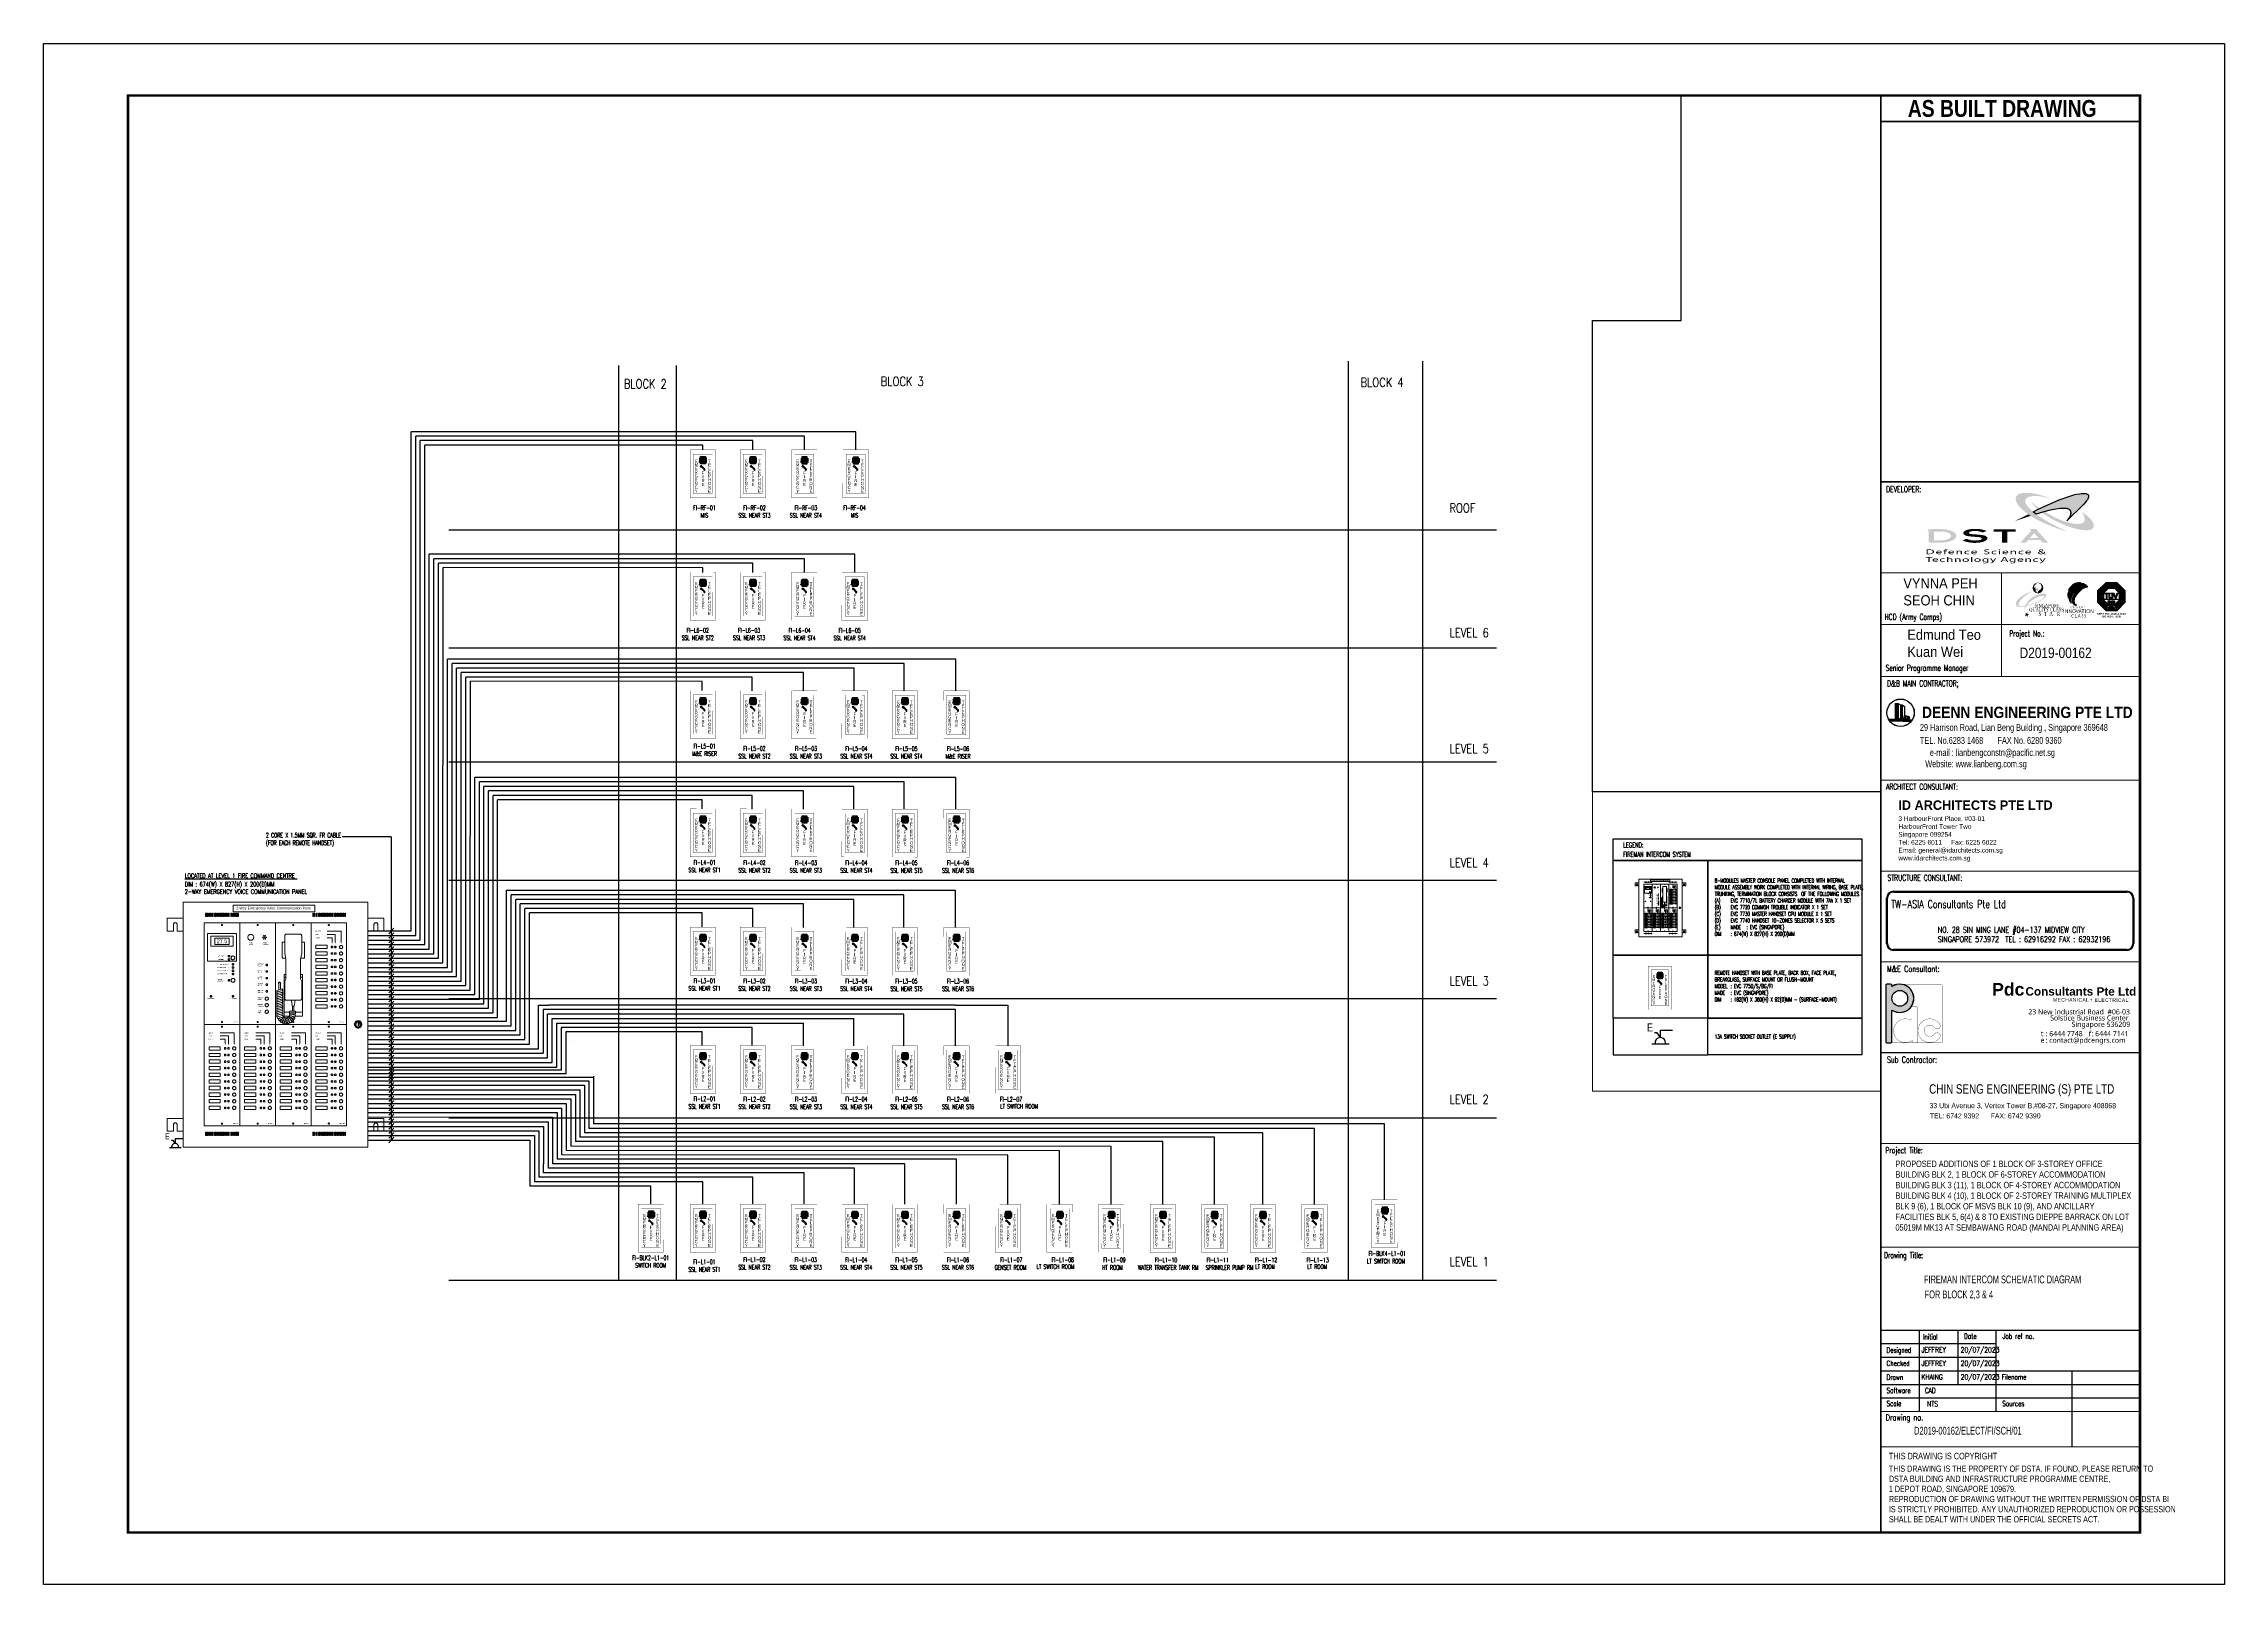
# Paper-space layout 'FI' of a CAD drawing. Header units: millimetres. Extents: x 864 to 1705, y 15 to 609.
# The model-space entities are those that its viewports show. They can reach past a viewport. Long polylines and large blocks are cut down to what shows.
import ezdxf
from ezdxf.enums import TextEntityAlignment as Align

# ---------------------------------------------------------------- set-up
doc = ezdxf.new("R2010")
doc.units = ezdxf.units.MM
doc.header["$LTSCALE"] = 1000
doc.layers.get('Defpoints').update_dxf_attribs({"color": 8})
for name, color, linetype in [('0 @ 1', 7, 'Continuous'), ('_KTI_CONTROL', 8, 'Continuous'), ('A-_ANOTTBLK----_E-', 7, 'Continuous'), ('A-_ANOTTBLK_--_N', 7, 'Continuous'), ('A-_ANOTTBLK_A-TXT', 7, 'Continuous'), ('A-_ANOTTBLK_E-', 8, 'Continuous'), ('CCTV', 1, 'Continuous'), ('COL', 7, 'Continuous'), ('D2014-00335-020_C_TB$0$S-_ANOTTBLK_H-_', 1, 'Continuous'), ('E-_ANOTLEVL_E-_N_', 8, 'Continuous'), ('E-_ANOTLEVL_T-_N_', 7, 'Continuous'), ('E-_ELEC----_T-', 3, 'Continuous'), ('E-_SECU----_L-_N_', 7, 'Continuous'), ('E-_SECU----_R-_N_', 7, 'Continuous'), ('ELV FIRE_HANDSET (PWD)', 1, 'Continuous'), ('FIRE_HANDSET', 1, 'Continuous'), ('LEG', 7, 'Continuous'), ('TITLEBLOCK', 7, 'Continuous')]:
    doc.layers.add(name, color=color, linetype=linetype)
for name, color, linetype, lineweight in [('A-_ANOTTBLK_P', 7, 'Continuous', 9), ('G-ANNO-TTLB', 6, 'Continuous', 9), ('G-ANNO-TTLB-THIN', 151, 'Continuous', 9), ('G-ANNO-TTLB-WIDE', 214, 'Continuous', 50)]:
    doc.layers.add(name, color=color, linetype=linetype, lineweight=lineweight)
doc.styles.add('ARIAL', font='arial.ttf', dxfattribs={"width": 0.8})
doc.styles.add('Arial Narrow', font='ARIALN.TTF', dxfattribs={"width": 0.8, "height": 487.5})
doc.styles.add('Arial Narrow_10', font='ARIALN.TTF', dxfattribs={"width": 0.9, "height": 2.5})
doc.styles.add('Arial Narrow_12', font='ARIALN.TTF', dxfattribs={"width": 0.8, "height": 2.4})
doc.styles.add('Arial Narrow_13', font='ARIALN.TTF', dxfattribs={"width": 1.1, "height": 2.8})
doc.styles.add('Arial Narrow_3', font='ARIALN.TTF', dxfattribs={"height": 350})
doc.styles.add('Arial Narrow_B', font='ARIALNB.TTF', dxfattribs={"height": 230})
doc.styles.add('Arial_1', font='arial.ttf', dxfattribs={"height": 500})
doc.styles.add('D2014-00335-020_C_TB$0$DE-SELARANG TITLE BLOCK$0$ROMANC', font='ARIALUNI.TTF')
doc.styles.add('D2014-00335-020_C_TB$0$DE-SELARANG TITLE BLOCK$0$Style-WORKING', font='ENGINEERING.shx')
doc.styles.add('MtXpl_Trebuchet_MS', font='trebucbd.ttf')
doc.styles.add('PDC', font='arialbd.ttf', dxfattribs={"width": 0.9, "height": 300})
doc.styles.add('PDC-Add', font='trebuc.ttf')
doc.styles.add('PDF Arial', font='arial.ttf')
doc.styles.add('PDF Arial Bold', font='arialbd.ttf')
doc.styles.add('ROMAND', font='romand.shx', dxfattribs={"width": 0.75})
doc.styles.add('ROMANS-1', font='romans.shx', dxfattribs={"width": 0.7})
doc.styles.add('RomanS_6', font='romans__.ttf', dxfattribs={"width": 0.65, "height": 2.25})
doc.styles.add('SANS2', font='swisscl.ttf')
doc.styles.add('SIMPLEX', font='simplex.shx', dxfattribs={"width": 0.6})
doc.styles.add('SIMPLEX_PSE', font='simplex.shx', dxfattribs={"width": 0.8})
doc.styles.get("Standard").update_dxf_attribs({"font": 'arial.ttf'})
doc.styles.add('StdTitleblock_Inhouse-A1[ura]$0$IN', font='arial.ttf', dxfattribs={"width": 0.8})
doc.styles.add('StdTitleblock_Inhouse-A1[ura]$0$psb', font='arial.ttf')
doc.styles.add('StdTitleblock_Inhouse-A1[ura]$0$QC', font='times.ttf', dxfattribs={"width": 0.7})
doc.styles.add('StdTitleblock_Inhouse-A1[ura]$0$style1', font='trebuc.ttf', dxfattribs={"width": 0.5})
doc.styles.add('StdTitleblock_Inhouse-A1[ura]$0$style4', font='trebuc.ttf', dxfattribs={"width": 0.77})
doc.styles.add('StdTitleblock_Inhouse-A1[ura]$0$style4S', font='trebuc.ttf', dxfattribs={"width": 0.5})
doc.styles.add('X_1368_ TITLE BLK A1$0$X_1368_ TITLE BLK A1$0$Standard', font='txt_____.ttf')
pattern_1 = [(0, (1098.3872, 197.30842), (0.11077846, 0.22155691), [0, -0.22155691])]

# ---------------------------------------------------------------- blocks, each defined once
blk = doc.blocks.new('pdc logo')
at = {"layer": '_KTI_CONTROL'}
h = blk.add_hatch(color=5, dxfattribs=at)
h.dxf.hatch_style = 1
h.paths.add_polyline_path([(2157.64, -611.18, -1), (2152.79, -611.18, -1)], flags=16)
edge = h.paths.add_edge_path()
edge.add_arc((2152.39, -607.24), 0.4, 360, 450)
edge.add_line((2152.39, -606.84), (2151.19, -606.84))
edge.add_arc((2151.19, -607.16), 0.32, 90, 180)
edge.add_line((2150.87, -607.16), (2150.87, -624.62))
edge.add_arc((2151.19, -624.62), 0.32, 180, 270)
edge.add_line((2151.19, -624.94), (2152.47, -624.94))
edge.add_arc((2152.47, -624.62), 0.32, 270, 360)
edge.add_line((2152.79, -624.62), (2152.79, -614.79))
edge.add_arc((2155.21, -611.18), 4.34, 236.10561, 450)
edge.add_arc((2155.21, -611.18), 4.34, 90, 123.89439)
edge.add_line((2152.79, -607.58), (2152.79, -607.24))
blk.add_line((2151.83, -612.12), (2151.83, -612.12), dxfattribs=at)
at = {"layer": '_KTI_CONTROL', "color": 5}
for p, q in [((2160.15, -613.94), (2160.15, -613.94)), ((2166.73, -620.61), (2166.73, -620.61)), ((2166.73, -621.72), (2166.73, -621.72))]:
    blk.add_line(p, q, dxfattribs=at)
at = {"layer": '_KTI_CONTROL'}
blk.add_lwpolyline([(2151.27, -624.94, 0.08, 0.08, 0), (2167.96, -624.94, 0.08, 0.08, 0.414214), (2168.36, -624.54, 0.08, 0.08, 0), (2168.36, -607.24, 0.08, 0.08, 0.414214), (2167.96, -606.84, 0.08, 0.08, 0), (2151.27, -606.84, 0.08, 0, 0.414214), (2150.87, -607.24, 0, 0, 0), (2150.87, -624.54, 0, 0.08, 0.414214)], format="xyseb", close=True, dxfattribs=at)
blk.add_lwpolyline([(2152.79, -607.58), (2152.79, -607.24, 0.414214), (2152.39, -606.84), (2151.19, -606.84, 0.414214), (2150.87, -607.16), (2150.87, -624.62, 0.414214), (2151.19, -624.94), (2152.47, -624.94, 0.414214), (2152.79, -624.62), (2152.79, -614.79, 1.350121), (2155.21, -606.84)], format="xyb", dxfattribs=at)
at = {"layer": '_KTI_CONTROL', "color": 5, "const_width": 0.08}
for points in [[(2159.15, -624.26, 0.604222), (2159.03, -624.19, -1.673231), (2158.32, -617.77, 0.53158), (2158.76, -617.47), (2158.76, -614.06, -0.414214), (2159.16, -613.66), (2160.28, -613.66, -0.414214), (2160.68, -614.06), (2160.68, -624.54, -0.414214), (2160.36, -624.86), (2159.55, -624.86, -0.414214), (2159.15, -624.46)], [(2166.73, -621.72, -0.600855), (2167.53, -623.22, -3.270946), (2167.53, -619.12, -0.600855), (2166.73, -620.61, -0.249332), (2165.93, -620.19, 3.270946), (2165.93, -622.15, -0.249332)]]:
    blk.add_lwpolyline(points, format="xyb", close=True, dxfattribs=at)
blk.add_lwpolyline([(2158.7, -621.17, 1712.893325), (2158.7, -621.17)], format="xyb", dxfattribs=at)
at = {"layer": '_KTI_CONTROL'}
blk.add_circle((2155.21, -611.18), 2.42, dxfattribs=at)
blk.add_arc((2155.21, -611.18), 4.34, 236.10561, 123.89439, dxfattribs=at)
blk = doc.blocks.new('A$C62FE11C2')
at = {"layer": '_KTI_CONTROL', "xscale": 1.25, "yscale": 1.25, "zscale": 1.25}
blk.add_blockref('pdc logo', (-2684.72, 783.68), dxfattribs=at)
at = {"layer": '_KTI_CONTROL', "color": 5, "style": 'PDC'}
blk.add_text('Pdc ', height=4.86, dxfattribs=at).set_placement((44.89, 20.75))
at = {"layer": '_KTI_CONTROL', "color": 7, "style": 'PDC'}
blk.add_text('Consultants Pte Ltd', height=3.24, dxfattribs=at).set_placement((57.75, 20.77))
at = {"layer": 'A-_ANOTTBLK_E-', "color": 7}
for s, style, p in [('23 New Industrial Road  #06-03', 'PDC-Add', (58.84, 13.51)), ('Solstice Business Center', 'PDC-Add', (67.29, 11.16)), ('Singapore 536209', 'PDC-Add', (75.56, 8.71)), (': contact@pdcengrs.com', 'MtXpl_Trebuchet_MS', (65.5, 2.58)), (': 6444 7748 ', 'PDC-Add', (65.54, 5.08)), (': 6444 7141', 'PDC-Add', (83.25, 5.08))]:
    blk.add_text(s, height=2, dxfattribs=dict(at, style=style)).set_placement(p)
at = {"layer": 'A-_ANOTTBLK_E-', "color": 5, "style": 'MtXpl_Trebuchet_MS'}
for s, p in [('e', (63.56, 2.58)), ('t', (63.71, 5.08)), ('f', (82.16, 5.08))]:
    blk.add_text(s, height=2, dxfattribs=at).set_placement(p)
at = {"layer": 'A-_ANOTTBLK_E-', "color": 7, "char_height": 1.3867, "width": 77.2836, "attachment_point": 1, "style": 'X_1368_ TITLE BLK A1$0$X_1368_ TITLE BLK A1$0$Standard'}
for s, insert in [('{\\fArial|b0|i0|c0|p34;\\T1.1;MECHANICAL}', (68.35, 19.8)), ('{\\fArial|b0|i0|c0|p34;\\T1.1;+}', (82.5, 19.8)), ('{\\fArial|b0|i0|c0|p34;\\T1.1;ELECTRICAL    }', (84.4, 19.74))]:
    blk.add_mtext(s, dxfattribs=dict(at, insert=insert))
blk = doc.blocks.new('*X6')
at = {"color": 0}
for p, q in [((105083, 16093), (105267, 16278)), ((105083, 16111), (105250, 16278)), ((105083, 16129), (105232, 16278)), ((105083, 16146), (105214, 16278)), ((105083, 16164), (105197, 16278)), ((105083, 16182), (105179, 16278)), ((105083, 16199), (105161, 16278)), ((105083, 16217), (105144, 16278)), ((105083, 16235), (105126, 16278)), ((105083, 16252), (105108, 16278)), ((105083, 16270), (105090, 16278)), ((105083, 16076), (105281, 16274)), ((105083, 16058), (105281, 16257)), ((105083, 16040), (105281, 16239)), ((105083, 16023), (105281, 16221)), ((105083, 16005), (105281, 16203)), ((105083, 15987), (105281, 16186)), ((105083, 15970), (105281, 16168)), ((105083, 15952), (105281, 16150)), ((105083, 15934), (105281, 16133)), ((105083, 15917), (105281, 16115)), ((105083, 15899), (105281, 16097)), ((105083, 15881), (105281, 16080)), ((105083, 15863), (105281, 16062)), ((105083, 15846), (105281, 16044)), ((105083, 15828), (105281, 16027)), ((105083, 15810), (105281, 16009)), ((105083, 15793), (105281, 15991)), ((105083, 15775), (105281, 15974)), ((105083, 15757), (105281, 15956)), ((105083, 15740), (105281, 15938)), ((105083, 15722), (105281, 15921)), ((105083, 15704), (105281, 15903)), ((105083, 15687), (105281, 15885)), ((105083, 15669), (105281, 15868)), ((105083, 15651), (105281, 15850)), ((105083, 15634), (105281, 15832)), ((105083, 15616), (105281, 15815)), ((105083, 15598), (105281, 15797)), ((105083, 15581), (105281, 15779)), ((105083, 15563), (105281, 15762)), ((105083, 15545), (105281, 15744)), ((105083, 15528), (105281, 15726)), ((105083, 15510), (105281, 15709)), ((105083, 15492), (105281, 15691)), ((105083, 15475), (105281, 15673)), ((105083, 15457), (105281, 15655)), ((105083, 15439), (105281, 15638)), ((105083, 15422), (105281, 15620)), ((105083, 15404), (105281, 15602)), ((105083, 15386), (105281, 15585)), ((105083, 15369), (105281, 15567)), ((105083, 15351), (105281, 15549)), ((105083, 15333), (105281, 15532)), ((105083, 15315), (105281, 15514)), ((105083, 15298), (105281, 15496)), ((105083, 15280), (105281, 15479)), ((105083, 15262), (105281, 15461)), ((105084, 15247), (105281, 15443)), ((105102, 15247), (105281, 15426)), ((105120, 15247), (105281, 15408)), ((105137, 15247), (105281, 15390)), ((105155, 15247), (105281, 15373)), ((105173, 15247), (105281, 15355)), ((105191, 15247), (105281, 15337)), ((105208, 15247), (105281, 15320)), ((105226, 15247), (105281, 15302)), ((105244, 15247), (105281, 15284)), ((105261, 15247), (105281, 15267)), ((105279, 15247), (105281, 15249)), ((105438, 16078), (105543, 16182)), ((105438, 16096), (105525, 16182)), ((105438, 16113), (105507, 16182)), ((105438, 16131), (105490, 16182)), ((105438, 16149), (105472, 16182)), ((105438, 16166), (105454, 16182)), ((105438, 16060), (105546, 16168)), ((105438, 16042), (105546, 16150)), ((105438, 16025), (105546, 16132)), ((105438, 16007), (105546, 16115)), ((105438, 15989), (105546, 16097)), ((105438, 15972), (105546, 16079)), ((105438, 15954), (105546, 16062)), ((105438, 15936), (105546, 16044)), ((105438, 15919), (105546, 16026)), ((105438, 15901), (105546, 16009)), ((105438, 15883), (105546, 15991)), ((105438, 15866), (105546, 15973)), ((105438, 15848), (105546, 15956)), ((105438, 15830), (105546, 15938)), ((105438, 15813), (105546, 15920)), ((105438, 15795), (105546, 15903)), ((105438, 15777), (105546, 15885)), ((105438, 15760), (105546, 15867)), ((105438, 15742), (105546, 15850)), ((105438, 15724), (105546, 15832)), ((105438, 15707), (105546, 15814)), ((105438, 15689), (105546, 15797)), ((105438, 15671), (105546, 15779)), ((105438, 15654), (105546, 15761)), ((105438, 15636), (105546, 15743)), ((105438, 15618), (105546, 15726)), ((105438, 15601), (105546, 15708)), ((105438, 15583), (105546, 15690)), ((105438, 15565), (105546, 15673)), ((105438, 15548), (105546, 15655)), ((105438, 15530), (105546, 15637)), ((105438, 15512), (105546, 15620)), ((105438, 15494), (105546, 15602)), ((105438, 15477), (105546, 15584)), ((105438, 15459), (105546, 15567)), ((105438, 15441), (105546, 15549)), ((105438, 15424), (105546, 15531)), ((105438, 15406), (105546, 15514)), ((105438, 15388), (105546, 15496)), ((105438, 15371), (105546, 15478)), ((105438, 15353), (105546, 15461)), ((105438, 15335), (105546, 15443)), ((105438, 15318), (105546, 15425)), ((105438, 15300), (105546, 15408)), ((105438, 15282), (105546, 15390)), ((105438, 15265), (105546, 15372)), ((105441, 15250), (105546, 15355)), ((105459, 15250), (105546, 15337)), ((105476, 15250), (105546, 15319)), ((105494, 15250), (105546, 15302)), ((105512, 15250), (105546, 15284)), ((105529, 15250), (105546, 15266)), ((105686, 15441), (105689, 15445)), ((105686, 15424), (105707, 15445)), ((105686, 15406), (105724, 15445)), ((105686, 15388), (105742, 15445)), ((105686, 15371), (105750, 15435)), ((105686, 15353), (105750, 15418)), ((105686, 15335), (105750, 15400)), ((105686, 15318), (105750, 15382)), ((105686, 15300), (105750, 15364)), ((105686, 15282), (105750, 15347)), ((105686, 15265), (105750, 15329)), ((105686, 15247), (105750, 15311)), ((105692, 15236), (105750, 15294)), ((105710, 15236), (105750, 15276)), ((105728, 15236), (105750, 15258)), ((105745, 15236), (105750, 15241)), ((105886, 15394), (105893, 15401)), ((105886, 15377), (105910, 15401)), ((105886, 15359), (105928, 15401)), ((105886, 15341), (105941, 15396)), ((105886, 15324), (105941, 15378)), ((105886, 15306), (105941, 15360)), ((105886, 15288), (105941, 15343)), ((105886, 15271), (105941, 15325)), ((105886, 15253), (105941, 15307)), ((105892, 15241), (105941, 15290)), ((105910, 15241), (105941, 15272)), ((105928, 15241), (105941, 15254))]:
    blk.add_line(p, q, dxfattribs=at)
blk = doc.blocks.new('*X7')
at = {"color": 0}
for p, q in [((104618, 15191), (104621, 15194)), ((104622, 15182), (104634, 15194)), ((104627, 15174), (104647, 15194)), ((104632, 15165), (104661, 15194)), ((104637, 15157), (104674, 15194)), ((104642, 15149), (104687, 15194)), ((104647, 15141), (104700, 15194)), ((104652, 15133), (104714, 15194)), ((104658, 15125), (104727, 15194)), ((104663, 15117), (104740, 15194)), ((104668, 15109), (104753, 15194)), ((104674, 15101), (104767, 15194)), ((104684, 15098), (104780, 15194)), ((104697, 15098), (104793, 15194)), ((104711, 15098), (104806, 15194)), ((104724, 15098), (104820, 15194)), ((104737, 15098), (104833, 15194)), ((104750, 15098), (104846, 15194)), ((104764, 15098), (104859, 15194)), ((104777, 15098), (104873, 15194)), ((104790, 15098), (104886, 15194)), ((104803, 15098), (104899, 15194)), ((104817, 15098), (104912, 15194)), ((104830, 15098), (104926, 15194)), ((104843, 15098), (104939, 15194)), ((104857, 15098), (104952, 15194)), ((104870, 15098), (104966, 15194)), ((104883, 15098), (104979, 15194)), ((104896, 15098), (104992, 15194)), ((104910, 15098), (105005, 15194)), ((104923, 15098), (105019, 15194)), ((104936, 15098), (105032, 15194)), ((104949, 15098), (105045, 15194)), ((104963, 15098), (105058, 15194)), ((104976, 15098), (105072, 15194)), ((104989, 15098), (105085, 15194)), ((105002, 15098), (105098, 15194)), ((105016, 15098), (105111, 15194)), ((105029, 15098), (105125, 15194)), ((105042, 15098), (105138, 15194)), ((105055, 15098), (105151, 15194)), ((105069, 15098), (105164, 15194)), ((105082, 15098), (105178, 15194)), ((105095, 15098), (105191, 15194)), ((105108, 15098), (105204, 15194)), ((105122, 15098), (105217, 15194)), ((105135, 15098), (105231, 15194)), ((105148, 15098), (105244, 15194)), ((105161, 15098), (105257, 15194)), ((105175, 15098), (105270, 15194)), ((105188, 15098), (105284, 15194)), ((105201, 15098), (105297, 15194)), ((105214, 15098), (105304, 15187)), ((105228, 15098), (105304, 15175)), ((105241, 15098), (105318, 15175)), ((105254, 15098), (105331, 15175)), ((105268, 15098), (105344, 15175)), ((105281, 15098), (105357, 15175)), ((105294, 15098), (105371, 15175)), ((105305, 15082), (105397, 15175)), ((105307, 15098), (105384, 15175)), ((105318, 15082), (105410, 15175)), ((105331, 15082), (105424, 15175)), ((105344, 15082), (105437, 15175)), ((105358, 15082), (105450, 15175)), ((105371, 15082), (105463, 15175)), ((105384, 15082), (105477, 15175)), ((105397, 15082), (105490, 15175)), ((105411, 15082), (105503, 15175)), ((105424, 15082), (105516, 15175)), ((105437, 15082), (105530, 15175)), ((105450, 15082), (105543, 15175)), ((105464, 15082), (105556, 15175)), ((105477, 15082), (105569, 15175)), ((105490, 15082), (105583, 15175)), ((105503, 15082), (105596, 15175)), ((105517, 15082), (105609, 15175)), ((105530, 15082), (105623, 15175)), ((105543, 15082), (105619, 15158)), ((105556, 15082), (105629, 15155)), ((105570, 15082), (105643, 15155)), ((105583, 15082), (105656, 15155)), ((105596, 15082), (105669, 15155)), ((105610, 15082), (105682, 15155)), ((105623, 15082), (105696, 15155)), ((105623, 15069), (105709, 15155)), ((105626, 15059), (105722, 15155)), ((105640, 15059), (105735, 15155)), ((105653, 15059), (105749, 15155)), ((105666, 15059), (105762, 15155)), ((105679, 15059), (105775, 15155)), ((105693, 15059), (105788, 15155)), ((105706, 15059), (105802, 15155)), ((105719, 15059), (105815, 15155)), ((105732, 15059), (105828, 15155)), ((105746, 15059), (105841, 15155)), ((105759, 15059), (105855, 15155)), ((105772, 15059), (105868, 15155)), ((105786, 15059), (105881, 15155)), ((105799, 15059), (105895, 15155)), ((105812, 15059), (105908, 15155)), ((105825, 15059), (105921, 15155)), ((105839, 15059), (105934, 15155)), ((105852, 15059), (105948, 15155)), ((105865, 15059), (105961, 15155)), ((105878, 15059), (105974, 15155)), ((105892, 15059), (105987, 15155)), ((105905, 15059), (106001, 15155)), ((105918, 15059), (106014, 15155)), ((105931, 15059), (106027, 15155)), ((105945, 15059), (106040, 15155)), ((105958, 15059), (106054, 15155)), ((105971, 15059), (106067, 15155)), ((105984, 15059), (106080, 15155)), ((105998, 15059), (106093, 15155)), ((106011, 15059), (106107, 15155)), ((106024, 15059), (106120, 15155)), ((106037, 15059), (106133, 15155)), ((106051, 15059), (106146, 15155)), ((106064, 15059), (106160, 15155)), ((106077, 15059), (106173, 15155)), ((106090, 15059), (106186, 15155)), ((106104, 15059), (106199, 15155)), ((106117, 15059), (106213, 15155)), ((106130, 15059), (106226, 15155)), ((106143, 15059), (106239, 15155)), ((106170, 15059), (106222, 15112)), ((106183, 15059), (106185, 15061))]:
    blk.add_line(p, q, dxfattribs=at)
blk = doc.blocks.new('13a')
at = {"color": 0}
blk.add_line((3296, 0), (-3296, 0), dxfattribs=at)
at = {"color": 0, "linetype": 'Continuous'}
for p, q in [((-1225, 4275), (-2216, 4275)), ((0, 2494), (-1225, 4275)), ((0, 2494), (0, 5266)), ((0, 5266), (4515, 5266))]:
    blk.add_line(p, q, dxfattribs=at)
at = {"color": 0}
blk.add_arc((-84, 521), 1990, 344.815393, 195.184607, dxfattribs=at)
at = {"layer": 'CCTV', "color": 1, "style": 'Arial_1', "width": 0.8}
blk.add_text('E', height=3000, dxfattribs=at).set_placement((-3953, 4836), align=Align.CENTER)
blk = doc.blocks.new('MAIN CONSOLE')
at = {"color": 1, "lineweight": 18}
for points in [[(0, 0), (102.6, 0), (102.6, -136.3), (0, -136.3)], [(11.6, -11.6), (90.8, -11.6), (90.8, -68), (11.6, -68)], [(12.4, -6.2), (12.8, -6.2), (12.8, -8), (12.4, -8)], [(13.3, -6.2), (13.7, -6.2), (13.7, -8), (13.3, -8)], [(14.2, -6.2), (14.5, -6.2), (14.5, -8), (14.2, -8)], [(15.1, -6.2), (15.4, -6.2), (15.4, -8), (15.1, -8)], [(16, -6.2), (16.3, -6.2), (16.3, -8), (16, -8)], [(16.9, -6.2), (17.2, -6.2), (17.2, -8), (16.9, -8)], [(17.7, -6.2), (18.1, -6.2), (18.1, -8), (17.7, -8)], [(18.6, -6.2), (19, -6.2), (19, -8), (18.6, -8)], [(19.5, -6.2), (19.9, -6.2), (19.9, -8), (19.5, -8)], [(20.4, -6.2), (20.8, -6.2), (20.8, -8), (20.4, -8)], [(21.3, -6.2), (21.7, -6.2), (21.7, -8), (21.3, -8)], [(22.2, -6.2), (22.6, -6.2), (22.6, -8), (22.2, -8)], [(23.1, -6.2), (23.5, -6.2), (23.5, -8), (23.1, -8)], [(24, -6.2), (24.4, -6.2), (24.4, -8), (24, -8)], [(24.9, -6.2), (25.2, -6.2), (25.2, -8), (24.9, -8)], [(25.8, -6.2), (26.1, -6.2), (26.1, -8), (25.8, -8)], [(26.7, -6.2), (27, -6.2), (27, -8), (26.7, -8)], [(27.6, -6.2), (27.9, -6.2), (27.9, -8), (27.6, -8)], [(28.5, -6.2), (28.8, -6.2), (28.8, -8), (28.5, -8)], [(29.3, -6.2), (29.7, -6.2), (29.7, -8), (29.3, -8)], [(30.2, -6.2), (30.6, -6.2), (30.6, -8), (30.2, -8)], [(72.3, -6.2), (72, -6.2), (72, -8), (72.3, -8)], [(73.2, -6.2), (72.9, -6.2), (72.9, -8), (73.2, -8)], [(74.1, -6.2), (73.8, -6.2), (73.8, -8), (74.1, -8)], [(75, -6.2), (74.7, -6.2), (74.7, -8), (75, -8)], [(75.9, -6.2), (75.6, -6.2), (75.6, -8), (75.9, -8)], [(76.8, -6.2), (76.4, -6.2), (76.4, -8), (76.8, -8)], [(77.7, -6.2), (77.3, -6.2), (77.3, -8), (77.7, -8)], [(78.6, -6.2), (78.2, -6.2), (78.2, -8), (78.6, -8)], [(79.5, -6.2), (79.1, -6.2), (79.1, -8), (79.5, -8)], [(80.4, -6.2), (80, -6.2), (80, -8), (80.4, -8)], [(81.3, -6.2), (80.9, -6.2), (80.9, -8), (81.3, -8)], [(82.2, -6.2), (81.8, -6.2), (81.8, -8), (82.2, -8)], [(83, -6.2), (82.7, -6.2), (82.7, -8), (83, -8)], [(83.9, -6.2), (83.6, -6.2), (83.6, -8), (83.9, -8)], [(84.8, -6.2), (84.5, -6.2), (84.5, -8), (84.8, -8)], [(85.7, -6.2), (85.4, -6.2), (85.4, -8), (85.7, -8)], [(86.6, -6.2), (86.3, -6.2), (86.3, -8), (86.6, -8)], [(87.5, -6.2), (87.2, -6.2), (87.2, -8), (87.5, -8)], [(88.4, -6.2), (88, -6.2), (88, -8), (88.4, -8)], [(89.3, -6.2), (88.9, -6.2), (88.9, -8), (89.3, -8)], [(90.2, -6.2), (89.8, -6.2), (89.8, -8), (90.2, -8)], [(60.1, -54.6), (62.1, -54.6), (61.7, -57.8), (60.5, -57.8)], [(59, -60.9), (59, -61.2)], [(62.2, -60.6), (59.3, -60.6)], [(59.3, -61.5), (62.2, -61.5)], [(62.4, -61.2), (62.4, -60.9)], [(12.4, -127.9), (12.8, -127.9), (12.8, -129.7), (12.4, -129.7)], [(13.3, -127.9), (13.7, -127.9), (13.7, -129.7), (13.3, -129.7)], [(14.2, -127.9), (14.5, -127.9), (14.5, -129.7), (14.2, -129.7)], [(15.1, -127.9), (15.4, -127.9), (15.4, -129.7), (15.1, -129.7)], [(16, -127.9), (16.3, -127.9), (16.3, -129.7), (16, -129.7)], [(16.9, -127.9), (17.2, -127.9), (17.2, -129.7), (16.9, -129.7)], [(17.7, -127.9), (18.1, -127.9), (18.1, -129.7), (17.7, -129.7)], [(18.6, -127.9), (19, -127.9), (19, -129.7), (18.6, -129.7)], [(19.5, -127.9), (19.9, -127.9), (19.9, -129.7), (19.5, -129.7)], [(20.4, -127.9), (20.8, -127.9), (20.8, -129.7), (20.4, -129.7)], [(21.3, -127.9), (21.7, -127.9), (21.7, -129.7), (21.3, -129.7)], [(22.2, -127.9), (22.6, -127.9), (22.6, -129.7), (22.2, -129.7)], [(23.1, -127.9), (23.5, -127.9), (23.5, -129.7), (23.1, -129.7)], [(24, -127.9), (24.4, -127.9), (24.4, -129.7), (24, -129.7)], [(24.9, -127.9), (25.2, -127.9), (25.2, -129.7), (24.9, -129.7)], [(25.8, -127.9), (26.1, -127.9), (26.1, -129.7), (25.8, -129.7)], [(26.7, -127.9), (27, -127.9), (27, -129.7), (26.7, -129.7)], [(27.6, -127.9), (27.9, -127.9), (27.9, -129.7), (27.6, -129.7)], [(28.5, -127.9), (28.8, -127.9), (28.8, -129.7), (28.5, -129.7)], [(29.3, -127.9), (29.7, -127.9), (29.7, -129.7), (29.3, -129.7)], [(30.2, -127.9), (30.6, -127.9), (30.6, -129.7), (30.2, -129.7)], [(72.3, -127.9), (72, -127.9), (72, -129.7), (72.3, -129.7)], [(73.2, -127.9), (72.9, -127.9), (72.9, -129.7), (73.2, -129.7)], [(74.1, -127.9), (73.8, -127.9), (73.8, -129.7), (74.1, -129.7)], [(75, -127.9), (74.7, -127.9), (74.7, -129.7), (75, -129.7)], [(75.9, -127.9), (75.6, -127.9), (75.6, -129.7), (75.9, -129.7)], [(76.8, -127.9), (76.4, -127.9), (76.4, -129.7), (76.8, -129.7)], [(77.7, -127.9), (77.3, -127.9), (77.3, -129.7), (77.7, -129.7)], [(78.6, -127.9), (78.2, -127.9), (78.2, -129.7), (78.6, -129.7)], [(79.5, -127.9), (79.1, -127.9), (79.1, -129.7), (79.5, -129.7)], [(80.4, -127.9), (80, -127.9), (80, -129.7), (80.4, -129.7)], [(81.3, -127.9), (80.9, -127.9), (80.9, -129.7), (81.3, -129.7)], [(82.2, -127.9), (81.8, -127.9), (81.8, -129.7), (82.2, -129.7)], [(83, -127.9), (82.7, -127.9), (82.7, -129.7), (83, -129.7)], [(83.9, -127.9), (83.6, -127.9), (83.6, -129.7), (83.9, -129.7)], [(84.8, -127.9), (84.5, -127.9), (84.5, -129.7), (84.8, -129.7)], [(85.7, -127.9), (85.4, -127.9), (85.4, -129.7), (85.7, -129.7)], [(86.6, -127.9), (86.3, -127.9), (86.3, -129.7), (86.6, -129.7)], [(87.5, -127.9), (87.2, -127.9), (87.2, -129.7), (87.5, -129.7)], [(88.4, -127.9), (88, -127.9), (88, -129.7), (88.4, -129.7)], [(89.3, -127.9), (88.9, -127.9), (88.9, -129.7), (89.3, -129.7)], [(90.2, -127.9), (89.8, -127.9), (89.8, -129.7), (90.2, -129.7)]]:
    blk.add_lwpolyline(points, close=True, dxfattribs=at)
for points in [[(-3.4, -12.5), (-3.4, -16.1), (0, -16.1), (0, -8.9), (-8.9, -8.9), (-8.9, -16.1), (-5.5, -16.1), (-5.5, -12.5, -0.999998)], [(106, -12.5), (106, -16.1), (102.6, -16.1), (102.6, -8.9), (111.5, -8.9), (111.5, -16.1), (108.1, -16.1), (108.1, -12.5, 0.999997)], [(59.3, -60.6, 0.414206), (59, -60.9, -0.414206)], [(62.4, -60.9, 0.414206), (62.2, -60.6, -0.414206)], [(62.2, -61.5, 0.414206), (62.4, -61.2, -0.414206)], [(-3.4, -123.8), (-3.4, -127.4), (0, -127.4), (0, -120.3), (-8.9, -120.3), (-8.9, -127.4), (-5.5, -127.4), (-5.5, -123.8, -0.999998)], [(108.1, -123.8), (108.1, -127.4), (111.5, -127.4), (111.5, -120.3), (102.6, -120.3), (102.6, -127.4), (106, -127.4), (106, -123.8, -0.999998)]]:
    blk.add_lwpolyline(points, format="xyb", close=True, dxfattribs=at)
at = {"color": 7, "lineweight": 18}
for points in [[(11.6, -11.6), (31.4, -11.6), (31.4, -68), (11.6, -68)], [(27.7, -1.8), (73.1, -1.8), (73.1, -5.4), (27.7, -5.4)], [(31.4, -11.6), (51.2, -11.6), (51.2, -68), (31.4, -68)], [(51.2, -11.6), (71, -11.6), (71, -68), (51.2, -68)], [(71, -11.6), (90.8, -11.6), (90.8, -68), (71, -68)], [(13.4, -17.4), (29.6, -17.4), (29.6, -32.9), (13.4, -32.9)], [(15.3, -18.9), (27.7, -18.9), (27.7, -24.6), (15.3, -24.6)], [(17.5, -20), (25.5, -20), (25.5, -23.6), (17.5, -23.6)], [(79.9, -25.9), (79.9, -24), (73.7, -24), (73.7, -25.9)], [(79.9, -29.6), (79.9, -27.7), (73.7, -27.7), (73.7, -29.6)], [(79.9, -33.3), (79.9, -31.4), (73.7, -31.4), (73.7, -33.3)], [(79.9, -36.9), (79.9, -35.1), (73.7, -35.1), (73.7, -36.9)], [(79.9, -40.6), (79.9, -38.7), (73.7, -38.7), (73.7, -40.6)], [(79.9, -44.3), (79.9, -42.4), (73.7, -42.4), (73.7, -44.3)], [(79.9, -47.9), (79.9, -46.1), (73.7, -46.1), (73.7, -47.9)], [(79.9, -51.6), (79.9, -49.7), (73.7, -49.7), (73.7, -51.6)], [(79.9, -55.3), (79.9, -53.4), (73.7, -53.4), (73.7, -55.3)], [(79.9, -58.9), (79.9, -57.1), (73.7, -57.1), (73.7, -58.9)], [(11.6, -68), (31.4, -68), (31.4, -124.3), (11.6, -124.3)], [(31.4, -68), (51.2, -68), (51.2, -124.3), (31.4, -124.3)], [(51.2, -68), (71, -68), (71, -124.3), (51.2, -124.3)], [(71, -68), (90.8, -68), (90.8, -124.3), (71, -124.3)], [(20.5, -82.3), (20.5, -80.4), (14.3, -80.4), (14.3, -82.3)], [(20.5, -85.9), (20.5, -84.1), (14.3, -84.1), (14.3, -85.9)], [(40.3, -82.3), (40.3, -80.4), (34.1, -80.4), (34.1, -82.3)], [(40.3, -85.9), (40.3, -84.1), (34.1, -84.1), (34.1, -85.9)], [(60.1, -82.3), (60.1, -80.4), (53.9, -80.4), (53.9, -82.3)], [(60.1, -85.9), (60.1, -84.1), (53.9, -84.1), (53.9, -85.9)], [(79.9, -82.3), (79.9, -80.4), (73.7, -80.4), (73.7, -82.3)], [(79.9, -85.9), (79.9, -84.1), (73.7, -84.1), (73.7, -85.9)], [(20.5, -89.6), (20.5, -87.7), (14.3, -87.7), (14.3, -89.6)], [(20.5, -93.3), (20.5, -91.4), (14.3, -91.4), (14.3, -93.3)], [(20.5, -97), (20.5, -95.1), (14.3, -95.1), (14.3, -97)], [(40.3, -89.6), (40.3, -87.7), (34.1, -87.7), (34.1, -89.6)], [(40.3, -93.3), (40.3, -91.4), (34.1, -91.4), (34.1, -93.3)], [(40.3, -97), (40.3, -95.1), (34.1, -95.1), (34.1, -97)], [(60.1, -89.6), (60.1, -87.7), (53.9, -87.7), (53.9, -89.6)], [(60.1, -93.3), (60.1, -91.4), (53.9, -91.4), (53.9, -93.3)], [(60.1, -97), (60.1, -95.1), (53.9, -95.1), (53.9, -97)], [(79.9, -89.6), (79.9, -87.7), (73.7, -87.7), (73.7, -89.6)], [(79.9, -93.3), (79.9, -91.4), (73.7, -91.4), (73.7, -93.3)], [(79.9, -97), (79.9, -95.1), (73.7, -95.1), (73.7, -97)], [(20.5, -100.6), (20.5, -98.8), (14.3, -98.8), (14.3, -100.6)], [(20.5, -104.3), (20.5, -102.4), (14.3, -102.4), (14.3, -104.3)], [(20.5, -108), (20.5, -106.1), (14.3, -106.1), (14.3, -108)], [(40.3, -100.6), (40.3, -98.8), (34.1, -98.8), (34.1, -100.6)], [(40.3, -104.3), (40.3, -102.4), (34.1, -102.4), (34.1, -104.3)], [(40.3, -108), (40.3, -106.1), (34.1, -106.1), (34.1, -108)], [(60.1, -100.6), (60.1, -98.8), (53.9, -98.8), (53.9, -100.6)], [(60.1, -104.3), (60.1, -102.4), (53.9, -102.4), (53.9, -104.3)], [(60.1, -108), (60.1, -106.1), (53.9, -106.1), (53.9, -108)], [(79.9, -100.6), (79.9, -98.8), (73.7, -98.8), (73.7, -100.6)], [(79.9, -104.3), (79.9, -102.4), (73.7, -102.4), (73.7, -104.3)], [(79.9, -108), (79.9, -106.1), (73.7, -106.1), (73.7, -108)], [(20.5, -111.6), (20.5, -109.8), (14.3, -109.8), (14.3, -111.6)], [(20.5, -115.3), (20.5, -113.4), (14.3, -113.4), (14.3, -115.3)], [(40.3, -111.6), (40.3, -109.8), (34.1, -109.8), (34.1, -111.6)], [(40.3, -115.3), (40.3, -113.4), (34.1, -113.4), (34.1, -115.3)], [(60.1, -111.6), (60.1, -109.8), (53.9, -109.8), (53.9, -111.6)], [(60.1, -115.3), (60.1, -113.4), (53.9, -113.4), (53.9, -115.3)], [(79.9, -111.6), (79.9, -109.8), (73.7, -109.8), (73.7, -111.6)], [(79.9, -115.3), (79.9, -113.4), (73.7, -113.4), (73.7, -115.3)]]:
    blk.add_lwpolyline(points, close=True, dxfattribs=at)
for points in [[(56.9, -31.2), (54.9, -31.2), (54.9, -22.3), (56.4, -22.3)], [(65.8, -22.3), (67.3, -22.3), (67.3, -31.2), (65.3, -31.2)], [(87.7, -22.3), (87.7, -16.2), (79.9, -16.2)], [(84.5, -22.3), (84.5, -18), (79.9, -18)], [(82.7, -22.3), (82.7, -19.8), (79.9, -19.8)], [(57, -41.7), (56, -41.7), (56, -40.3), (57, -40.3), (56, -40.3), (56, -63.5), (58.8, -63.5), (56, -63.5), (56, -61.2), (59, -61.2)], [(62.4, -61.2), (66.2, -61.2), (66.2, -63.5), (62.3, -63.5), (66.2, -63.5), (66.2, -40.3), (65.2, -40.3), (66.2, -40.3), (66.2, -41.7), (65.2, -41.7)], [(28.3, -78.7), (28.3, -72.6), (20.5, -72.6)], [(48.1, -78.7), (48.1, -72.6), (40.3, -72.6)], [(67.9, -78.7), (67.9, -72.6), (60.1, -72.6)], [(87.7, -78.7), (87.7, -72.6), (79.9, -72.6)], [(25.1, -78.7), (25.1, -74.4), (20.5, -74.4)], [(23.3, -78.7), (23.3, -76.2), (20.5, -76.2)], [(44.9, -78.7), (44.9, -74.4), (40.3, -74.4)], [(43.1, -78.7), (43.1, -76.2), (40.3, -76.2)], [(64.7, -78.7), (64.7, -74.4), (60.1, -74.4)], [(62.9, -78.7), (62.9, -76.2), (60.1, -76.2)], [(84.5, -78.7), (84.5, -74.4), (79.9, -74.4)], [(82.7, -78.7), (82.7, -76.2), (79.9, -76.2)]]:
    blk.add_lwpolyline(points, dxfattribs=at)
at = {"color": 1, "lineweight": 18}
for points in [[(64.9, -17.8, -0.414213), (65.8, -18.7), (65.8, -28.2), (65.2, -31.9), (65.2, -42.6), (65.8, -44.2), (65.8, -53.7, -0.414213), (64.9, -54.6), (57.3, -54.6, -0.414213), (56.4, -53.7), (56.4, -44.2), (57, -42.6), (57, -31.9), (56.4, -28.2), (56.4, -18.7, -0.414213), (57.3, -17.8), (64.9, -17.8)], [(52.4, -49.9, -0.414222), (52, -49.7), (52, -49.4, -0.414222), (52.1, -49.1), (54.9, -48.3, -0.414222), (55.2, -48.5), (55.3, -48.9, -0.414222), (55.1, -49.2), (52.4, -49.9)], [(53.1, -48.8), (53.1, -45.1, -0.999987), (54, -45.1), (54, -48.6)], [(52.1, -50), (54.9, -49.2, -0.414222), (55.2, -49.4), (55.3, -49.8, -0.414222), (55.1, -50.1), (52.4, -50.9, -0.414222), (52, -50.7), (52, -50.3, -0.414222), (52.1, -50)], [(52.1, -50.9), (54.9, -50.2, -0.414222), (55.2, -50.4), (55.3, -50.7, -0.414222), (55.1, -51), (52.4, -51.8, -0.414222), (52, -51.6), (52, -51.2, -0.414222), (52.1, -50.9)], [(52.1, -51.8), (54.9, -51.1, -0.414222), (55.2, -51.3), (55.3, -51.6, -0.414222), (55.1, -52), (52.4, -52.7, -0.414222), (52, -52.5), (52, -52.2, -0.414222), (52.1, -51.8)], [(52.4, -53.6, -0.414222), (52, -53.4), (52, -53.1, -0.414222), (52.1, -52.8), (54.9, -52, -0.414222), (55.2, -52.2), (55.3, -52.6, -0.414222), (55.1, -52.9), (52.4, -53.6)], [(52.1, -53.7), (54.9, -52.9, -0.414222), (55.2, -53.1), (55.3, -53.5, -0.414222), (55.1, -53.8), (52.4, -54.5, -0.414222), (52, -54.4), (52, -54, -0.414222), (52.1, -53.7)], [(52.1, -54.6), (54.9, -53.9, -0.414222), (55.2, -54.1), (55.3, -54.4, -0.414222), (55.1, -54.7), (52.4, -55.5, -0.414222), (52, -55.3), (52, -54.9, -0.414222), (52.1, -54.6)], [(52.1, -55.5), (54.9, -54.8, -0.414222), (55.2, -55), (55.3, -55.3, -0.414222), (55.1, -55.7), (52.4, -56.4, -0.414222), (52, -56.2), (52, -55.9, -0.414222), (52.1, -55.5)], [(52.4, -57.3, -0.414222), (52, -57.1), (52, -56.8, -0.414222), (52.1, -56.5), (54.9, -55.7, -0.414222), (55.2, -55.9), (55.3, -56.3, -0.414222), (55.1, -56.6), (52.4, -57.3)], [(52.4, -58.2, -0.414222), (52, -58), (52, -57.7, -0.414222), (52.1, -57.4)], [(52.1, -58.3), (54.9, -57.6, -0.414222), (55.2, -57.8), (55.3, -58.1, -0.414222), (55.1, -58.4), (52.4, -59.2, -0.414222), (52, -59), (52, -58.6, -0.414222), (52.1, -58.3)], [(52.1, -59.2), (54.9, -58.5, -0.414222), (55.2, -58.7), (55.3, -59, -0.414222), (55.1, -59.4), (52.4, -60.1, -0.414222), (52, -59.9), (52, -59.6, -0.414222), (52.1, -59.2)], [(52.4, -61, -0.414222), (52, -60.8), (52, -60.5, -0.414222), (52.1, -60.1), (54.9, -59.4, -0.414222), (55.2, -59.6), (55.3, -59.9, -0.414222), (55.1, -60.3), (52.4, -61)], [(52.4, -61.9, -0.414222), (52, -61.7), (52, -61.4, -0.414222), (52.1, -61.1), (54.9, -60.3, -0.414222), (55.2, -60.5), (55.3, -60.9, -0.414222), (55.1, -61.2), (52.4, -61.9)], [(52.1, -57.4), (54.9, -56.6, -0.414222), (55.2, -56.8), (55.3, -57.2, -0.414222), (55.1, -57.5), (52.4, -58.2)], [(52.1, -62), (54.9, -61.2, -0.414222), (55.2, -61.4), (55.3, -61.8, -0.414222), (55.1, -62.1), (52.4, -62.9, -0.414222), (52, -62.7), (52, -62.3, -0.414222), (52.1, -62)], [(52.1, -62.9), (54.9, -62.2, -0.414222), (55.2, -62.4), (55.3, -62.7, -0.414222), (55.1, -63), (52.4, -63.8, -0.414222), (52, -63.6), (52, -63.2, -0.414222), (52.1, -62.9)], [(55.1, -63, -0.414214), (55.4, -63.2), (55.6, -63.5, -0.414214), (55.4, -63.9), (52.6, -64.7, -0.414214), (52.3, -64.5), (52.2, -64.1, -0.414214), (52.4, -63.8), (55.1, -63)], [(53.5, -65.8, -0.41417), (53.1, -65.8), (52.9, -65.5, -0.41417), (53, -65.1), (54.5, -64.1)], [(55.9, -65.3), (54.6, -66.8, -0.414195), (54.2, -66.8), (53.9, -66.6, -0.414195), (53.9, -66.2), (55.8, -64, -0.414195), (56.2, -64)], [(56.7, -65.5), (55.9, -67.3, -0.414213), (55.6, -67.4), (55.2, -67.3, -0.414213), (55.1, -67), (56.3, -64.3, -0.414213), (56.6, -64.2), (57, -64.4)], [(55.5, -63.5, -0.223605), (55.7, -63.6), (55.9, -63.9)], [(57.6, -65.5), (57.3, -67.5, -0.414245), (57, -67.7), (56.7, -67.6, -0.414245), (56.5, -67.4), (56.9, -64.5, -0.414245), (57.2, -64.3), (57.5, -64.3)], [(58.8, -67.2, -0.414245), (58.5, -67.5), (58.2, -67.6, -0.414245), (57.9, -67.4), (57.5, -64.5, -0.414245), (57.7, -64.2), (58, -64.2)], [(59.2, -64.8), (60.1, -66.6, -0.414213), (59.9, -66.9), (59.6, -67.1, -0.414213), (59.2, -67), (58.1, -64.3, -0.414213), (58.2, -64), (58.5, -63.8)], [(59.8, -64.1), (61.1, -65.6, -0.414195), (61.1, -66), (60.8, -66.2, -0.414195), (60.4, -66.2), (58.6, -64, -0.414195), (58.6, -63.6), (58.9, -63.4)], [(61.9, -64.3, -0.41417), (61.9, -64.7), (61.8, -65, -0.41417), (61.4, -65.1), (59, -63.6, -0.41417), (58.9, -63.2), (59.1, -62.9)], [(59.3, -61.5), (62.2, -61.5, -0.414206), (62.4, -61.8), (62.4, -62.1, -0.414206), (62.2, -62.4), (59.3, -62.4, -0.414206), (59, -62.1), (59, -61.8, -0.414206), (59.3, -61.5, -0.414206), (59, -61.2, 0.414206), (59.3, -61.5)], [(60.3, -62.4), (62.2, -63, -0.414214), (62.4, -63.3), (62.3, -63.6, -0.414214), (62, -63.8), (59.2, -63, -0.414214), (59, -62.7), (59.1, -62.3)]]:
    blk.add_lwpolyline(points, format="xyb", dxfattribs=at)
for points in [[(60.7, -60.6), (60.7, -57.8)], [(61.5, -57.8), (61.5, -60.6)], [(55.1, -64.8), (53.4, -65.9)], [(56.1, -64), (56.4, -64.2)], [(58.5, -65.3), (58.8, -67.2)], [(61.8, -64.4), (60.2, -63.3)]]:
    blk.add_lwpolyline(points, dxfattribs=at)
at = {"color": 7, "lineweight": 18}
blk.add_lwpolyline([(97.2, -68.6), (97.2, -67.3, -1.000005)], format="xyb", close=True, dxfattribs=at)
for centre, radius in [((21.5, -12.8), 0.312), ((41.3, -12.8), 0.312), ((44.2, -19.6), 0.175), ((44.7, -18.8), 0.175), ((44.7, -20.4), 0.175), ((45.1, -19.6), 0.175), ((45.6, -18.8), 0.175), ((45.6, -20.4), 0.175), ((46, -19.6), 0.175), ((61.1, -12.8), 0.312), ((80.9, -12.8), 0.312), ((87.7, -25), 0.894), ((27.6, -31), 1.04), ((87.7, -28.6), 0.894), ((87.7, -32.3), 0.894), ((87.7, -36), 0.894), ((27.6, -43.5), 1.04), ((87.7, -39.7), 0.894), ((87.7, -43.3), 0.894), ((87.7, -47), 0.894), ((46.4, -53.7), 0.894), ((46.4, -57.3), 0.894), ((87.7, -50.7), 0.894), ((87.7, -54.3), 0.894), ((87.7, -58), 0.894), ((21.5, -66.7), 0.312), ((21.5, -69.2), 0.312), ((41.3, -66.7), 0.312), ((41.3, -69.2), 0.312), ((61.1, -66.7), 0.312), ((61.1, -69.2), 0.312), ((80.9, -66.7), 0.312), ((80.9, -69.2), 0.312), ((97.2, -68), 2.1), ((97.2, -68), 1.7), ((97.2, -68), 1.34), ((28.3, -81.3), 0.894), ((28.3, -85), 0.894), ((48.1, -81.3), 0.894), ((48.1, -85), 0.894), ((67.9, -81.3), 0.894), ((67.9, -85), 0.894), ((87.7, -81.3), 0.894), ((87.7, -85), 0.894), ((28.3, -88.7), 0.894), ((28.3, -92.3), 0.894), ((28.3, -96), 0.894), ((48.1, -88.7), 0.894), ((48.1, -92.3), 0.894), ((48.1, -96), 0.894), ((67.9, -88.7), 0.894), ((67.9, -92.3), 0.894), ((67.9, -96), 0.894), ((87.7, -88.7), 0.894), ((87.7, -92.3), 0.894), ((87.7, -96), 0.894), ((28.3, -99.7), 0.894), ((28.3, -103.4), 0.894), ((28.3, -107), 0.894), ((48.1, -99.7), 0.894), ((48.1, -103.4), 0.894), ((48.1, -107), 0.894), ((67.9, -99.7), 0.894), ((67.9, -103.4), 0.894), ((67.9, -107), 0.894), ((87.7, -99.7), 0.894), ((87.7, -103.4), 0.894), ((87.7, -107), 0.894), ((28.3, -110.7), 0.894), ((28.3, -114.4), 0.894), ((48.1, -110.7), 0.894), ((48.1, -114.4), 0.894), ((67.9, -110.7), 0.894), ((67.9, -114.4), 0.894), ((87.7, -110.7), 0.894), ((87.7, -114.4), 0.894), ((21.5, -123.1), 0.312), ((41.3, -123.1), 0.312), ((61.1, -123.1), 0.312), ((80.9, -123.1), 0.312)]:
    blk.add_circle(centre, radius, dxfattribs=at)
at = {"color": 2, "lineweight": 18}
for centre, radius in [((37.5, -19.6), 1.65), ((27.6, -34.6), 0.45), ((27.6, -36.4), 0.45), ((46.4, -35), 0.45), ((82.7, -25), 0.45), ((82.7, -28.6), 0.45), ((82.7, -32.3), 0.45), ((82.7, -36), 0.45), ((27.6, -38.2), 0.45), ((27.6, -40), 0.45), ((46.4, -38.6), 0.45), ((46.4, -42.3), 0.45), ((46.4, -45.9), 0.45), ((82.7, -39.7), 0.45), ((82.7, -43.3), 0.45), ((82.7, -47), 0.45), ((82.7, -50.7), 0.45), ((82.7, -54.3), 0.45), ((82.7, -58), 0.45), ((23.3, -81.3), 0.45), ((23.3, -85), 0.45), ((43.1, -81.3), 0.45), ((43.1, -85), 0.45), ((62.9, -81.3), 0.45), ((62.9, -85), 0.45), ((82.7, -81.3), 0.45), ((82.7, -85), 0.45), ((23.3, -88.7), 0.45), ((23.3, -92.3), 0.45), ((23.3, -96), 0.45), ((43.1, -88.7), 0.45), ((43.1, -92.3), 0.45), ((43.1, -96), 0.45), ((62.9, -88.7), 0.45), ((62.9, -92.3), 0.45), ((62.9, -96), 0.45), ((82.7, -88.7), 0.45), ((82.7, -92.3), 0.45), ((82.7, -96), 0.45), ((23.3, -99.7), 0.45), ((23.3, -103.4), 0.45), ((23.3, -107), 0.45), ((43.1, -99.7), 0.45), ((43.1, -103.4), 0.45), ((43.1, -107), 0.45), ((62.9, -99.7), 0.45), ((62.9, -103.4), 0.45), ((62.9, -107), 0.45), ((82.7, -99.7), 0.45), ((82.7, -103.4), 0.45), ((82.7, -107), 0.45), ((23.3, -110.7), 0.45), ((23.3, -114.4), 0.45), ((43.1, -110.7), 0.45), ((43.1, -114.4), 0.45), ((62.9, -110.7), 0.45), ((62.9, -114.4), 0.45), ((82.7, -110.7), 0.45), ((82.7, -114.4), 0.45)]:
    blk.add_circle(centre, radius, dxfattribs=at)
at = {"color": 3, "lineweight": 18}
for centre in [(25.4, -30.1), (25.4, -31.9), (15.4, -52.4), (27.6, -52.4)]:
    blk.add_circle(centre, 0.45, dxfattribs=at)
at = {"color": 1, "lineweight": 18}
for centre, radius in [((84.5, -25), 0.45), ((84.5, -28.6), 0.45), ((84.5, -32.3), 0.45), ((84.5, -36), 0.45), ((25.4, -43.5), 0.45), ((84.5, -39.7), 0.45), ((84.5, -43.3), 0.45), ((84.5, -47), 0.45), ((46.4, -61), 0.894), ((46.4, -49.6), 0.45), ((84.5, -50.7), 0.45), ((84.5, -54.3), 0.45), ((84.5, -58), 0.45), ((25.1, -81.3), 0.45), ((25.1, -85), 0.45), ((44.9, -81.3), 0.45), ((44.9, -85), 0.45), ((64.7, -81.3), 0.45), ((64.7, -85), 0.45), ((84.5, -81.3), 0.45), ((84.5, -85), 0.45), ((25.1, -88.7), 0.45), ((25.1, -92.3), 0.45), ((25.1, -96), 0.45), ((44.9, -88.7), 0.45), ((44.9, -92.3), 0.45), ((44.9, -96), 0.45), ((64.7, -88.7), 0.45), ((64.7, -92.3), 0.45), ((64.7, -96), 0.45), ((84.5, -88.7), 0.45), ((84.5, -92.3), 0.45), ((84.5, -96), 0.45), ((25.1, -99.7), 0.45), ((25.1, -103.4), 0.45), ((25.1, -107), 0.45), ((44.9, -99.7), 0.45), ((44.9, -103.4), 0.45), ((44.9, -107), 0.45), ((64.7, -99.7), 0.45), ((64.7, -103.4), 0.45), ((64.7, -107), 0.45), ((84.5, -99.7), 0.45), ((84.5, -103.4), 0.45), ((84.5, -107), 0.45), ((25.1, -110.7), 0.45), ((25.1, -114.4), 0.45), ((44.9, -110.7), 0.45), ((44.9, -114.4), 0.45), ((64.7, -110.7), 0.45), ((64.7, -114.4), 0.45), ((84.5, -110.7), 0.45), ((84.5, -114.4), 0.45)]:
    blk.add_circle(centre, radius, dxfattribs=at)
at = {"color": 7, "lineweight": 18}
blk.add_arc((53.5, -45.1), 0.619, 315.5832, 224.4168, dxfattribs=at)
at = {"color": 7, "transparency": 33554559}
for points in [[(82.9, -22.3), (82.7, -23.4), (82.5, -22.3)], [(84.7, -22.3), (84.5, -23.4), (84.3, -22.3)], [(87.9, -22.3), (87.7, -23.4), (87.5, -22.3)], [(23.5, -78.7), (23.3, -79.7), (23.1, -78.7)], [(25.3, -78.7), (25.1, -79.7), (24.9, -78.7)], [(28.5, -78.7), (28.3, -79.7), (28.1, -78.7)], [(43.3, -78.7), (43.1, -79.7), (42.9, -78.7)], [(45.1, -78.7), (44.9, -79.7), (44.7, -78.7)], [(48.3, -78.7), (48.1, -79.7), (47.9, -78.7)], [(63.1, -78.7), (62.9, -79.7), (62.7, -78.7)], [(64.9, -78.7), (64.7, -79.7), (64.5, -78.7)], [(68.1, -78.7), (67.9, -79.7), (67.7, -78.7)], [(82.9, -78.7), (82.7, -79.7), (82.5, -78.7)], [(84.7, -78.7), (84.5, -79.7), (84.3, -78.7)], [(87.9, -78.7), (87.7, -79.7), (87.5, -78.7)]]:
    blk.add_solid(points, dxfattribs=at)
at = {"color": 7, "attachment_point": 7}
for s, insert, char_height, style in [('2-Way Emergency Voice Communication Panel', (29.4, -4.5), 1.427, 'PDF Arial'), ('27.5', (18.6, -22.9), 2.14, 'PDF Arial'), ('FAULT', (36.5, -22.9), 0.535, 'PDF Arial Bold'), ('LAMP', (36.5, -23.8), 0.535, 'PDF Arial Bold'), ('FAULT', (44.2, -22.9), 0.535, 'PDF Arial Bold'), ('BUZZER', (44.2, -23.8), 0.535, 'PDF Arial Bold'), ('SELECT', (73.4, -16.5), 0.535, 'PDF Arial Bold'), ('CALL', (73.4, -18.3), 0.535, 'PDF Arial Bold'), ('FAULT', (73.5, -20.1), 0.535, 'PDF Arial Bold'), ('VOLTAGE', (19.2, -30.4), 0.535, 'PDF Arial Bold'), ('AMPERE', (19.2, -32.2), 0.535, 'PDF Arial Bold'), ('CHARGER FAULT', (19.2, -34.9), 0.535, 'PDF Arial Bold'), ('BATTERY FAULT', (19.1, -36.7), 0.535, 'PDF Arial Bold'), ('BATTERY', (41.2, -34.8), 0.535, 'PDF Arial Bold'), ('FAULT', (41.2, -35.7), 0.535, 'PDF Arial Bold'), ('BOOST', (19, -43.3), 0.535, 'PDF Arial Bold'), ('CHARGE', (19.1, -44.3), 0.535, 'PDF Arial Bold'), ('BATTERY HIGH', (19.1, -38.4), 0.535, 'PDF Arial Bold'), ('BATTERY LOW', (19.1, -40.2), 0.535, 'PDF Arial Bold'), ('CHARGER', (41.3, -38.4), 0.535, 'PDF Arial Bold'), ('FAULT', (41.2, -39.3), 0.535, 'PDF Arial Bold'), ('MASTER', (41.2, -42.1), 0.535, 'PDF Arial Bold'), ('FAULT', (41.2, -43), 0.535, 'PDF Arial Bold'), ('REMOTE', (41.2, -45.8), 0.535, 'PDF Arial Bold'), ('FAULT', (41.2, -46.7), 0.535, 'PDF Arial Bold'), ('AC POWER', (13.4, -53.8), 0.535, 'PDF Arial Bold'), ('DC POWER', (25.5, -53.8), 0.535, 'PDF Arial Bold'), ('PRIVATE', (41.2, -49.4), 0.535, 'PDF Arial Bold'), ('LINE ON', (41.2, -50.3), 0.535, 'PDF Arial Bold'), ('PRIVACY', (41.2, -53.5), 0.535, 'PDF Arial Bold'), ('MODE', (41.2, -54.4), 0.535, 'PDF Arial Bold'), ('BUZZER', (41.2, -57.2), 0.535, 'PDF Arial Bold'), ('SILENCE', (41.3, -58.1), 0.535, 'PDF Arial Bold'), ('LAMP', (41.2, -60.8), 0.535, 'PDF Arial Bold'), ('SELECT', (14, -72.9), 0.535, 'PDF Arial Bold'), ('EVC 7710', (27.5, -66.9), 0.446, 'PDF Arial Bold'), ('SELECT', (33.8, -72.9), 0.535, 'PDF Arial Bold'), ('TEST', (41.3, -61.7), 0.535, 'PDF Arial Bold'), ('EVC 7720', (47.3, -66.9), 0.446, 'PDF Arial Bold'), ('SELECT', (53.6, -72.9), 0.535, 'PDF Arial Bold'), ('EVC 7730', (67.1, -66.9), 0.446, 'PDF Arial Bold'), ('SELECT', (73.4, -72.9), 0.535, 'PDF Arial Bold'), ('EVC 7740', (86.9, -66.9), 0.446, 'PDF Arial Bold'), ('CALL', (14, -74.7), 0.535, 'PDF Arial Bold'), ('FAULT', (14.1, -76.4), 0.535, 'PDF Arial Bold'), ('CALL', (33.8, -74.7), 0.535, 'PDF Arial Bold'), ('FAULT', (33.9, -76.4), 0.535, 'PDF Arial Bold'), ('CALL', (53.6, -74.7), 0.535, 'PDF Arial Bold'), ('FAULT', (53.7, -76.4), 0.535, 'PDF Arial Bold'), ('CALL', (73.4, -74.7), 0.535, 'PDF Arial Bold'), ('FAULT', (73.5, -76.4), 0.535, 'PDF Arial Bold'), ('EVC 7740', (27.5, -123.3), 0.446, 'PDF Arial Bold'), ('EVC 7740', (47.3, -123.3), 0.446, 'PDF Arial Bold'), ('EVC 7740', (67.1, -123.3), 0.446, 'PDF Arial Bold'), ('EVC 7780', (86.9, -123.3), 0.446, 'PDF Arial Bold')]:
    blk.add_mtext(s, dxfattribs=dict(at, insert=insert, char_height=char_height, style=style))
blk = doc.blocks.new('FI')
h = blk.add_hatch(color=1)
h.dxf.hatch_style = 1
h.paths.add_polyline_path([(-17, 78), (21, 78), (21, 137), (-17, 137)])
at = {"color": 1}
for p, q in [((-25, 90, 0), (-27, 97, 0)), ((-25, 126, 0), (-25, 90, 0)), ((-25, 90, 0), (-22, 97, 0)), ((28, 90, 0), (26, 97, 0)), ((28, 126, 0), (28, 90, 0)), ((28, 90, 0), (31, 97, 0))]:
    blk.add_line(p, q, dxfattribs=at)
at = {"color": 1, "const_width": 2.1}
blk.add_lwpolyline([(76, 157), (76, -157), (-76, -157), (-76, 157), (76, 157)], dxfattribs=at)
at = {"color": 1, "elevation": 0}
blk.add_lwpolyline([(-20, 59), (-15, 54), (-12, 57), (10, 35), (8, 32), (13, 27), (16, 30, 0.414222), (15, 40), (-7, 62, 0.414222), (-17, 62)], format="xyb", close=True, dxfattribs=at)
at = {"layer": 'COL', "color": 1, "const_width": 2.1}
blk.add_lwpolyline([(-101, -191), (-101, 191), (102, 191), (102, -191)], close=True, dxfattribs=at)
at = {"layer": 'ELV FIRE_HANDSET (PWD)', "color": 1, "elevation": 0}
blk.add_lwpolyline([(21, 137), (21, 78), (-17, 78), (-17, 137)], close=True, dxfattribs=at)
at = {"color": 1, "style": 'ARIAL', "width": 0.85}
for s, p in [('M', (-52, 60)), ('R', (-52, 1)), ('E', (-52, 89)), ('E', (-52, 31)), ('F', (2, -6)), ('T', (54, 89)), ('E', (54, 60)), ('E', (54, 1)), ('L', (54, 31)), ('G', (-52, -29)), ('C', (-52, -120)), ('Y', (-52, -150)), ('N', (-52, -90)), ('E', (-52, -59)), ('R', (2, -67)), ('E', (2, -97)), ('I', (0, -36)), ('I', (2, -36)), ('O', (54, -90)), ('H', (54, -59)), ('N', (54, -120)), ('P', (54, -29)), ('E', (54, -150))]:
    blk.add_text(s, height=24.6, dxfattribs=at).set_placement(p, align=Align.CENTER)

msp = doc.modelspace()

# ---------------------------------------------------------------- linework, layer by layer
at = {"color": 6}
for p, q in [((23840, 51907), (23840, 1646)), ((27018, 51907), (27018, 1646)), ((63941, 52142), (63941, 1646)), ((68017, 52142), (68017, 1646)), ((11214, 20687), (11489, 20990)), ((11214, 20437), (11489, 20740)), ((11214, 20187), (11489, 20490)), ((11214, 19937), (11489, 20240)), ((11214, 19687), (11489, 19990)), ((11214, 19437), (11489, 19740)), ((11214, 19187), (11489, 19490)), ((11214, 18937), (11489, 19240)), ((11214, 18687), (11489, 18990)), ((11214, 18437), (11489, 18740)), ((11214, 18187), (11489, 18490)), ((11214, 17937), (11489, 18240)), ((11214, 17687), (11489, 17990)), ((11214, 17437), (11489, 17740)), ((11214, 17187), (11489, 17490)), ((11214, 16937), (11489, 17240)), ((11214, 16687), (11489, 16990)), ((11214, 16437), (11489, 16740)), ((11214, 16187), (11489, 16490)), ((11214, 15937), (11489, 16240)), ((11214, 15723), (11489, 16026)), ((11214, 15437), (11489, 15740)), ((11214, 15223), (11489, 15526)), ((11214, 14973), (11489, 15276)), ((11214, 14723), (11489, 15026)), ((11214, 14473), (11489, 14776)), ((11214, 14214), (11489, 14517)), ((11214, 13964), (11489, 14267)), ((11214, 13714), (11489, 14017)), ((11214, 13464), (11489, 13767)), ((11214, 13214), (11489, 13517)), ((11214, 13021), (11489, 13324)), ((11214, 12848), (11489, 13151)), ((11214, 12665), (11489, 12968)), ((11214, 12464), (11489, 12767)), ((11214, 12214), (11489, 12517)), ((11214, 11964), (11489, 12267)), ((11214, 11714), (11489, 12017)), ((11214, 11464), (11489, 11767)), ((11214, 11214), (11489, 11517)), ((11214, 10964), (11489, 11267)), ((11214, 10714), (11489, 11017)), ((11214, 10464), (11489, 10767)), ((11214, 10214), (11489, 10517)), ((11214, 9955), (11489, 10258)), ((11214, 9705), (11489, 10008)), ((11214, 9455), (11489, 9758)), ((11214, 9205), (11489, 9508))]:
    msp.add_line(p, q, dxfattribs=at)
at = {"color": 7}
for p, q in [((12444, 20839), (12448, 48252)), ((36883, 48252), (12448, 48252)), ((12694, 20589), (12694, 48022)), ((34056, 48018), (12694, 48022)), ((34056, 47268), (34056, 48018)), ((36883, 47266), (36883, 48252)), ((12944, 20339), (12944, 47785)), ((31230, 47785), (12944, 47785)), ((13194, 20089), (13194, 47524)), ((28482, 47521), (13194, 47524)), ((28482, 47271), (28482, 47521)), ((31230, 47271), (31230, 47771)), ((13444, 19839), (13444, 41533)), ((36827, 41533), (13444, 41533)), ((13694, 19589), (13694, 41286)), ((34056, 41286), (13694, 41286)), ((13944, 19339), (13948, 41052)), ((31230, 41039), (13948, 41042)), ((14194, 19089), (14203, 40801)), ((28482, 40789), (14203, 40801)), ((28482, 40539), (28482, 40789)), ((31230, 40539), (31230, 41039)), ((34056, 40536), (34056, 41286)), ((36827, 40533), (36827, 41533)), ((42374, 35776), (14444, 35776)), ((14444, 18839), (14444, 35776)), ((14694, 18589), (14694, 35532)), ((39538, 35532), (14694, 35532)), ((36784, 35282), (14944, 35282)), ((14944, 18339), (14944, 35282)), ((15194, 18089), (15194, 35034)), ((34013, 35034), (15194, 35034)), ((31187, 34787), (15444, 34787)), ((15444, 17839), (15444, 34787)), ((31187, 34037), (31187, 34787)), ((34013, 34034), (34013, 35034)), ((36784, 34032), (36784, 35282)), ((39538, 34032), (39538, 35532)), ((42374, 34026), (42374, 35776)), ((15694, 17589), (15699, 34553)), ((28439, 34540), (15699, 34553)), ((28439, 34040), (28439, 34540)), ((42370, 29277), (15944, 29277)), ((15944, 17339), (15944, 29277)), ((16194, 17089), (16194, 29032)), ((39533, 29032), (16194, 29032)), ((16444, 16839), (16444, 28782)), ((36779, 28782), (16444, 28782)), ((36779, 27532), (36779, 28782)), ((39533, 27532), (39533, 29032)), ((42370, 27527), (42370, 29277)), ((16694, 16589), (16694, 28535)), ((34008, 28535), (16694, 28535)), ((16944, 16339), (16944, 28288)), ((31182, 28288), (16944, 28288)), ((17194, 16089), (17194, 28040)), ((28434, 28040), (17194, 28040)), ((28434, 27540), (28434, 28040)), ((31182, 27538), (31182, 28288)), ((34008, 27535), (34008, 28535)), ((11352, 26002), (8649, 26002)), ((11352, 26002), (11352, 9357)), ((17694, 15874), (17694, 23071)), ((42365, 23062), (17694, 23062)), ((17944, 15624), (17944, 22821)), ((39529, 22818), (17944, 22818)), ((39529, 21032), (39529, 22818)), ((42365, 21027), (42365, 23062)), ((18194, 15374), (18194, 22571)), ((36774, 22568), (18194, 22568)), ((18444, 15124), (18444, 22321)), ((34003, 22321), (18444, 22321)), ((18694, 14874), (18694, 22073)), ((31220, 22073), (18694, 22073)), ((28429, 21826), (18944, 21840)), ((18944, 14624), (18944, 21840)), ((28429, 21040), (28429, 21826)), ((34003, 21035), (34003, 22321)), ((36774, 21032), (36774, 22568)), ((19445, 16536), (19444, 16536)), ((34003, 14535), (34003, 15779)), ((36774, 14532), (36774, 16026)), ((39529, 14532), (39529, 16274)), ((42365, 14527), (42365, 16524)), ((31177, 15532), (20695, 15532)), ((28429, 14540), (28429, 15321)), ((31177, 14538), (31177, 15532)), ((21718, 12109), (21716, 9506)), ((21968, 12359), (21968, 9749)), ((22217, 12609), (22217, 9992)), ((22467, 12852), (22467, 10234)), ((20470, 10859), (20470, 8296)), ((20970, 11359), (20970, 8781)), ((21219, 11609), (21219, 9022)), ((21469, 11859), (21469, 9263)), ((19221, 9601), (19221, 7060)), ((19470, 9850), (19470, 7307)), ((19721, 10100), (19721, 8053)), ((19970, 10359), (19970, 7810)), ((20221, 10609), (20221, 8053)), ((59247, 9749), (21968, 9749)), ((22217, 10234), (22217, 10234)), ((62083, 9991), (22217, 9992)), ((65938, 10234), (22467, 10234)), ((18970, 9350), (18970, 6810)), ((48082, 8762), (20970, 8781)), ((50918, 9003), (21219, 9022)), ((53752, 9263), (21469, 9263)), ((56588, 9506), (21716, 9506)), ((31220, 7307), (19470, 7307)), ((36818, 7805), (19970, 7810)), ((39572, 8052), (20221, 8053)), ((42408, 8295), (20470, 8296)), ((31220, 5828), (31220, 7307)), ((34047, 5825), (34047, 7549)), ((36817, 5822), (36818, 7805)), ((39572, 5820), (39572, 8052)), ((42408, 5820), (42408, 8295)), ((25619, 6810), (18970, 6810)), ((28472, 7060), (19221, 7060)), ((28472, 5828), (28472, 7060))]:
    msp.add_line(p, q, dxfattribs=at)
at = {"color": 0}
msp.add_line((-194, 8917), (-835, 8917), dxfattribs=at)
at = {"color": 0, "linetype": 'Continuous'}
for p, q in [((-634, 9333), (-730, 9333)), ((-514, 9160), (-634, 9333)), ((-514, 9160), (-514, 9430)), ((-514, 9430), (-75, 9430))]:
    msp.add_line(p, q, dxfattribs=at)
at = {"color": 7}
for points in [[(31220, 21040), (31220, 22073)], [(19444, 14367), (19444, 16768), (19989, 16768)], [(42365, 16524), (19694, 16524), (19694, 14117)], [(39529, 16274), (19944, 16274)], [(19944, 13866), (19944, 16274)], [(42365, 16768), (19989, 16768)], [(20194, 13609), (20194, 16026), (36774, 16026)], [(20444, 13359), (20444, 15779), (34003, 15779)], [(42365, 16768), (45236, 16768), (45235, 14532)], [(10065, 13000), (20966, 13000), (20966, 15321), (28429, 15321)], [(20695, 15532), (20695, 13191)], [(20695, 13191), (10065, 13191)], [(45245, 8520), (20720, 8539), (20720, 11106)], [(59247, 5807), (59247, 9749)], [(62083, 5805), (62083, 9991)], [(65938, 6063), (65938, 10234)], [(45244, 5817), (45245, 8520)], [(48080, 5817), (48079, 8762)], [(50916, 5813), (50918, 9003)], [(53752, 5811), (53752, 9263)], [(56588, 5809), (56588, 9506)], [(34047, 7549), (19721, 7549), (19721, 8053)], [(25619, 5829), (25619, 6810)]]:
    msp.add_lwpolyline(points, dxfattribs=at)
at = {"color": 0}
msp.add_arc((-523, 8968), 194, 344.81539, 195.18461, dxfattribs=at)
at = {"layer": 'E-_ANOTLEVL_E-_N_'}
for p, q in [((14525, 42875), (72097, 42875)), ((14525, 36392), (72097, 36392)), ((14525, 30126), (72097, 30126)), ((14525, 23626), (72097, 23626)), ((14525, 17126), (72097, 17126)), ((14525, 10576), (72097, 10576)), ((14525, 1646), (72097, 1646))]:
    msp.add_line(p, q, dxfattribs=at)
at = {"layer": 'E-_SECU----_L-_N_'}
for points in [[(-30493, 74418), (-15546, 74418), (-15546, 73107), (-30493, 73107)], [(-30493, 73107), (-24816, 73107), (-24816, 67406), (-30493, 67406)], [(-24816, 73107), (-15546, 73107), (-15546, 67406), (-24816, 67406)], [(-30493, 67406), (-24816, 67406), (-24816, 63623), (-30493, 63623)], [(-24816, 67406), (-15546, 67406), (-15546, 63623), (-24816, 63623)], [(-24816, 63623), (-30493, 63623), (-30493, 61416), (-24816, 61416)], [(-24816, 63623), (-15546, 63623), (-15546, 61416), (-24816, 61416)]]:
    msp.add_lwpolyline(points, close=True, dxfattribs=at)
at = {"layer": 'E-_SECU----_R-_N_'}
for p, q in [((10065, 20839), (12444, 20839)), ((10065, 20589), (12694, 20589)), ((10065, 20339), (12944, 20339)), ((10065, 20089), (13194, 20089)), ((10065, 19839), (13444, 19839)), ((10065, 19589), (13694, 19589)), ((10065, 19339), (13944, 19339)), ((10065, 19089), (14194, 19089)), ((10065, 18839), (14444, 18839)), ((10065, 18589), (14694, 18589)), ((10065, 18339), (14944, 18339)), ((10065, 18089), (15194, 18089)), ((10065, 17839), (15444, 17839)), ((10065, 17589), (15694, 17589)), ((10065, 17339), (15944, 17339)), ((10065, 17089), (16194, 17089)), ((10065, 16839), (16444, 16839)), ((10065, 16589), (16694, 16589)), ((10065, 16339), (16944, 16339)), ((10065, 16089), (17194, 16089)), ((10065, 15874), (17694, 15874)), ((10065, 15624), (17944, 15624)), ((10065, 15374), (18194, 15374)), ((10065, 15124), (18444, 15124)), ((10065, 14874), (18694, 14874)), ((10065, 14624), (18944, 14624)), ((21219, 14830), (21219, 14830)), ((10065, 14366), (19445, 14367)), ((10065, 14116), (19695, 14117)), ((10065, 13866), (19944, 13866)), ((10065, 13609), (20194, 13609)), ((10065, 13359), (20444, 13359)), ((10065, 12809), (22467, 12809)), ((10065, 12609), (22217, 12609)), ((10065, 12359), (21968, 12359)), ((10065, 12109), (21718, 12109)), ((10065, 11859), (21469, 11859)), ((10065, 11609), (21219, 11609)), ((10065, 11368), (20970, 11359)), ((10065, 11109), (20720, 11109)), ((10065, 10859), (20470, 10859)), ((10065, 10618), (20222, 10609)), ((10065, 10359), (19970, 10359)), ((10065, 10100), (19721, 10100)), ((10065, 9850), (19470, 9850)), ((10065, 9609), (19221, 9601)), ((10065, 9350), (18970, 9350))]:
    msp.add_line(p, q, dxfattribs=at)

# ---------------------------------------------------------------- block references
at = {"color": 1}
for p, xscale, yscale, zscale in [((-28957, 71987), 25.39335487433593, 25.39335487433593, 25.39335487433593), ((-75, 22426), 98.84965824123628, 98.84965824123628, 98.84965824123628)]:
    msp.add_blockref('MAIN CONSOLE', p, dxfattribs=dict(at, xscale=xscale, yscale=yscale, zscale=zscale))
at = {"layer": '0 @ 1', "color": 6, "xscale": 0.15912, "yscale": 0.15912, "zscale": 0.15912}
msp.add_blockref('13a', (-27655, 62063), dxfattribs=at)
at = {"layer": 'FIRE_HANDSET', "color": 1, "xscale": 6.858847161957041, "yscale": 6.858847161957041, "zscale": 6.858847161957041}
msp.add_blockref('FI', (-27697, 65450, 0), dxfattribs=at)
at = {"layer": 'FIRE_HANDSET', "color": 1, "xscale": 6.890679292343818, "yscale": 6.890679292343818, "zscale": 6.890679292343818, "rotation": 359.9571210722959}
for p in [(28471, 45955), (31219, 45955), (34046, 45952), (36872, 45949), (28471, 39223), (31219, 39223), (34046, 39220), (36817, 39217), (28471, 32723), (31219, 32723), (34046, 32721), (36817, 32718), (39571, 32715), (42407, 32715), (28471, 26224), (31219, 26224), (34046, 26222), (36817, 26219), (39571, 26216), (42407, 26216), (28471, 19724), (31219, 19724), (34046, 19722), (36817, 19719), (39571, 19716), (42407, 19716), (28471, 13224), (31219, 13224), (34046, 13222), (36817, 13219), (39571, 13216), (42407, 13216), (45243, 13216), (65937, 4747), (25618, 4513), (28471, 4512), (31219, 4512), (34046, 4509), (36817, 4506), (39571, 4503), (42407, 4503), (45243, 4501), (48079, 4501), (50915, 4497), (53751, 4495), (56587, 4493), (59246, 4491), (62082, 4489)]:
    msp.add_blockref('FI', p, dxfattribs=at)

# ---------------------------------------------------------------- texts
at = {"style": 'SIMPLEX'}
for s, height, width, p in [('13A SWITCH SOCKET OUTLET (E SUPPLY)', 240, 0.6, (-24395, 62520, -2436)), ('%%ULOCATED AT LEVEL 1 FIRE COMMAND CENTRE ', 250, 0.65, (9, 23873, 0)), ('2-WAY EMERGENCY VOICE COMMUNICATION PANEL', 250, 0.65, (9, 22998)), ('DIM : 674(W) X 827(H) X 200(D)MM', 250, 0.65, (9, 23404, 0))]:
    msp.add_text(s, height=height, dxfattribs=dict(at, width=width)).set_placement(p, align=Align.MIDDLE_LEFT)
at = {"color": 7, "style": 'SIMPLEX', "width": 0.6}
for s, p in [('FI-L2-07', (44804, 11467)), ('LT SWITCH ROOM', (44813, 11078)), ('GENSET ROOM', (44510, 2229)), ('FI-L1-07', (44813, 2646)), ('LT SWITCH ROOM', (46814, 2269)), ('FI-L1-08', (47649, 2646)), ('HT ROOM', (50431, 2225)), ('FI-L1-09', (50489, 2641)), ('WATER TRANSFER TANK RM', (52390, 2223)), ('FI-L1-10', (53325, 2639)), ('SPRINKLER PUMP RM', (56103, 2220)), ('FI-L1-11', (56161, 2637)), ('FI-L1-12', (58820, 2635)), ('LT ROOM', (58828, 2269)), ('FI-L1-13', (61656, 2633)), ('LT ROOM', (61693, 2269)), ('LT SWITCH ROOM', (64975, 2577)), ('FI-BLK4-L1-01', (65068, 2994))]:
    msp.add_text(s, height=250, dxfattribs=at).set_placement(p)
at = {"color": 7, "style": 'SIMPLEX'}
for s, insert, char_height, width, attachment_point in [('8-MODULES MASTER CONSOLE PANEL COMPLETED WITH INTERNAL \\PMODULE ASSEMBLY WORK COMPLETED WITH INTERNAL WIRING, BASE PLATE, \\PTRUNKING, TERMINATION BLOCK CONSISTS  OF THE FOLLOWING MODULES :  \\P(A)^IEVC 7710/7L BATTERY CHARGER MODULE WITH 7Ah X 1 SET  \\P(B)^IEVC 7720 COMMON TROUBLE INDICATOR X 1 SET \\P(C)^IEVC 7730 MASTER HANDSET CPU MODULE X 1 SET \\P(D)^IEVC 7740 HANDSET 10-ZONES SELECTOR X 5 SETS \\P(E)^IMADE^I: EVC (SINGAPORE)  \\PDIM ^I: 674(W) X 827(H) X 200(D)MM', (-24395, 70256), 240, 16737.37, 4), ('REMOTE HANDSET WITH BASE PLATE, BACK BOX, FACE PLATE, \\PBREAKGLASS, SURFACE MOUNT OR FLUSH-MOUNT\\PMODEL^I: EVC 7750/S/BG/FI\\PMADE^I: EVC (SINGAPORE)  \\PDIM^I: 182(W) X 360(H) X 92(D)MM - (SURFACE-MOUNT)', (-24395, 65514), 240, 15488.25, 4), ('FI-RF-01\\PMIS', (28564, 44215), 250, 8860.1, 2), ('FI-RF-02\\PSSL NEAR ST3', (31312, 44215), 250, 8860.1, 2), ('FI-RF-03\\PSSL NEAR ST4', (34139, 44212), 250, 8860.1, 2), ('FI-RF-04\\PMIS', (36809, 44215), 250, 8860.1, 2), ('FI-L6-02\\PSSL NEAR ST2', (28193, 37482), 250, 8860.1, 2), ('FI-L6-03\\PSSL NEAR ST3', (31019, 37480), 250, 8860.1, 2), ('FI-L6-04\\PSSL NEAR ST4', (33790, 37477), 250, 8860.1, 2), ('FI-L6-05\\PSSL NEAR ST4', (36544, 37474), 250, 8860.1, 2), ('FI-L5-01\\PM&E RISER', (28569, 31121), 250, 8860.1, 2), ('FI-L5-02\\PSSL NEAR ST2', (31312, 30986), 250, 8860.1, 2), ('FI-L5-03\\PSSL NEAR ST3', (34139, 30983), 250, 8860.1, 2), ('FI-L5-04\\PSSL NEAR ST4', (36910, 30980), 250, 8860.1, 2), ('FI-L5-05\\PSSL NEAR ST4', (39664, 30978), 250, 8860.1, 2), ('FI-L5-06\\PM&E RISER', (42500, 30975), 250, 8860.1, 2), ('2 CORE X 1.5MM SQR. FR CABLE \\P(FOR EACH REMOTE HANDSET)', (4467, 25849, 0), 250, 4818.64, 4), ('FI-L4-01\\PSSL NEAR ST1', (28569, 24728), 250, 8860.1, 2), ('FI-L4-02\\PSSL NEAR ST2', (31312, 24713), 250, 8860.1, 2), ('FI-L4-03\\PSSL NEAR ST3', (34139, 24711), 250, 8860.1, 2), ('FI-L4-04\\PSSL NEAR ST4', (36910, 24708), 250, 8860.1, 2), ('FI-L4-05\\PSSL NEAR ST5', (39664, 24705), 250, 8860.1, 2), ('FI-L4-06\\PSSL NEAR ST6', (42500, 24705), 250, 8860.1, 2), ('FI-L3-01\\PSSL NEAR ST1', (28569, 18228), 250, 8860.1, 2), ('FI-L3-02\\PSSL NEAR ST2', (31312, 18213), 250, 8860.1, 2), ('FI-L3-03\\PSSL NEAR ST3', (34139, 18211), 250, 8860.1, 2), ('FI-L3-04\\PSSL NEAR ST4', (36910, 18208), 250, 8860.1, 2), ('FI-L3-05\\PSSL NEAR ST5', (39664, 18205), 250, 8860.1, 2), ('FI-L3-06\\PSSL NEAR ST6', (42500, 18205), 250, 8860.1, 2), ('FI-L2-01\\PSSL NEAR ST1', (28569, 11740), 250, 8860.1, 2), ('FI-L2-02\\PSSL NEAR ST2', (31312, 11725), 250, 8860.1, 2), ('FI-L2-03\\PSSL NEAR ST3', (34139, 11723), 250, 8860.1, 2), ('FI-L2-04\\PSSL NEAR ST4', (36910, 11720), 250, 8860.1, 2), ('FI-L2-05\\PSSL NEAR ST5', (39664, 11717), 250, 8860.1, 2), ('FI-L2-06\\PSSL NEAR ST6', (42500, 11717), 250, 8860.1, 2), ('FI-BLK2-L1-01\\PSWITCH ROOM', (25609, 3010), 250, 8860.1, 2), ('FI-L1-01\\PSSL NEAR ST1', (28564, 2786), 250, 8860.1, 2), ('FI-L1-02\\PSSL NEAR ST2', (31307, 2906), 250, 8860.1, 2), ('FI-L1-03\\PSSL NEAR ST3', (34134, 2903), 250, 8860.1, 2), ('FI-L1-04\\PSSL NEAR ST4', (36905, 2900), 250, 8860.1, 2), ('FI-L1-05\\PSSL NEAR ST5', (39659, 2898), 250, 8860.1, 2), ('FI-L1-06\\PSSL NEAR ST6', (42495, 2898), 250, 8860.1, 2)]:
    msp.add_mtext(s, dxfattribs=dict(at, insert=insert, char_height=char_height, width=width, attachment_point=attachment_point))
at = {"layer": 'CCTV', "color": 1, "style": 'Arial_1', "width": 0.8}
msp.add_text('E', height=341, dxfattribs=at).set_placement((-954, 9388), align=Align.CENTER)
at = {"layer": 'E-_ANOTLEVL_T-_N_', "color": 6, "char_height": 500, "width": 3606.25, "attachment_point": 7, "style": 'SIMPLEX_PSE'}
for s, insert in [('BLOCK 2', (24129, 50645)), ('BLOCK 3', (38250, 50779)), ('BLOCK 4', (64617, 50726))]:
    msp.add_mtext(s, dxfattribs=dict(at, insert=insert))
at = {"layer": 'E-_ANOTLEVL_T-_N_', "color": 7, "char_height": 500, "width": 3606.25, "attachment_point": 7, "style": 'SIMPLEX_PSE'}
for s, insert in [('ROOF', (69508, 43824)), ('LEVEL 6', (69508, 36970)), ('LEVEL 5', (69508, 30609)), ('LEVEL 4', (69508, 24343)), ('LEVEL 3', (69508, 17843)), ('LEVEL 2', (69508, 11343)), ('LEVEL 1', (69508, 2419))]:
    msp.add_mtext(s, dxfattribs=dict(at, insert=insert))
at = {"layer": 'E-_ELEC----_T-', "color": 7, "style": 'SIMPLEX', "width": 0.6}
for s, p in [('LEGEND:', (-29900, 73895, 0)), ('FIREMAN INTERCOM SYSTEM', (-29900, 73329, 0))]:
    msp.add_text(s, height=300, dxfattribs=at).set_placement(p)

psp = doc.layouts.new('FI')

# ---------------------------------------------------------------- hatches: boundary and pattern name
at = {"layer": 'A-_ANOTTBLK_E-', "linetype": 'Continuous', "ltscale": 100}
for color, points in [(1, [(1625.08, 434.3), (1625.15, 434.4), (1625.23, 434.49), (1625.31, 434.58), (1625.4, 434.66), (1625.49, 434.74), (1625.59, 434.82), (1625.7, 434.89), (1625.81, 434.96), (1625.93, 435.03), (1626.05, 435.09), (1626.18, 435.15), (1626.32, 435.2), (1626.46, 435.25), (1626.61, 435.3), (1626.92, 435.38), (1627.25, 435.45), (1627.6, 435.51), (1627.97, 435.54), (1628.36, 435.57), (1628.77, 435.58), (1629.2, 435.57), (1630.09, 435.52), (1631.05, 435.41), (1632.06, 435.25), (1633.12, 435.03), (1634.22, 434.75), (1635.35, 434.43), (1636.51, 434.05), (1638.89, 433.13), (1637.09, 433.66), (1635.39, 434.04), (1634.58, 434.18), (1633.8, 434.28), (1633.07, 434.34), (1632.37, 434.37), (1631.72, 434.36), (1631.42, 434.34), (1631.12, 434.3), (1630.84, 434.26), (1630.57, 434.21), (1630.32, 434.15), (1630.08, 434.08), (1629.85, 434), (1629.64, 433.91), (1629.54, 433.87), (1629.45, 433.81), (1629.35, 433.76), (1629.27, 433.7), (1629.18, 433.65), (1629.1, 433.58), (1629.03, 433.52), (1628.96, 433.45), (1628.89, 433.39), (1628.83, 433.31), (1628.77, 433.24), (1628.72, 433.16), (1628.69, 433.11), (1628.66, 433.06), (1628.63, 433.01), (1628.61, 432.96), (1628.58, 432.9), (1628.56, 432.85), (1628.55, 432.79), (1628.53, 432.74), (1628.52, 432.68), (1628.51, 432.62), (1628.5, 432.57), (1628.5, 432.51), (1628.5, 432.45), (1628.5, 432.39), (1628.5, 432.33), (1628.5, 432.27), (1628.52, 432.14), (1628.54, 432.02), (1628.57, 431.89), (1628.61, 431.76), (1628.66, 431.62), (1628.71, 431.49), (1628.78, 431.35), (1628.85, 431.21), (1629.02, 430.93), (1629.21, 430.63), (1629.43, 430.34), (1629.68, 430.03), (1629.96, 429.72), (1630.26, 429.41), (1630.92, 428.78), (1631.67, 428.13), (1632.48, 427.49), (1634.29, 426.2), (1636.26, 424.97), (1638.31, 423.82), (1641.37, 422.23), (1642.91, 421.5), (1644.74, 420.72), (1642.98, 421.17), (1640.91, 421.84), (1638.38, 422.8), (1635.2, 424.18), (1633.86, 424.81), (1632.6, 425.47), (1631.42, 426.15), (1630.32, 426.84), (1629.31, 427.54), (1628.39, 428.24), (1627.56, 428.94), (1626.84, 429.64), (1626.52, 429.98), (1626.22, 430.32), (1625.95, 430.65), (1625.7, 430.98), (1625.49, 431.3), (1625.3, 431.62), (1625.14, 431.93), (1625.07, 432.08), (1625.01, 432.23), (1624.96, 432.38), (1624.91, 432.53), (1624.87, 432.67), (1624.84, 432.81), (1624.82, 432.95), (1624.8, 433.09), (1624.79, 433.22), (1624.79, 433.35), (1624.8, 433.48), (1624.82, 433.61), (1624.84, 433.73), (1624.87, 433.85), (1624.89, 433.91), (1624.91, 433.97), (1624.94, 434.03), (1624.96, 434.08), (1624.99, 434.14), (1625.02, 434.19), (1625.05, 434.25)]), (5, [(1631.55, 428.24), (1633.76, 429.35), (1641.6, 432.85), (1645.24, 434.2), (1646.86, 434.7), (1647.6, 434.89), (1648.29, 435.04), (1649.5, 435.24), (1650.03, 435.3), (1650.5, 435.34), (1650.93, 435.35), (1651.31, 435.34), (1651.48, 435.33), (1651.64, 435.31), (1651.79, 435.29), (1651.93, 435.26), (1652.06, 435.23), (1652.18, 435.19), (1652.29, 435.15), (1652.34, 435.13), (1652.39, 435.11), (1652.44, 435.08), (1652.48, 435.06), (1652.52, 435.03), (1652.56, 435), (1652.6, 434.98), (1652.63, 434.95), (1652.67, 434.92), (1652.7, 434.89), (1652.73, 434.85), (1652.75, 434.82), (1652.78, 434.79), (1652.8, 434.75), (1652.82, 434.72), (1652.84, 434.68), (1652.86, 434.65), (1652.87, 434.61), (1652.89, 434.57), (1652.9, 434.53), (1652.91, 434.49), (1652.92, 434.45), (1652.92, 434.41), (1652.93, 434.37), (1652.93, 434.33), (1652.93, 434.29), (1652.93, 434.25), (1652.93, 434.2), (1652.92, 434.11), (1652.91, 434.02), (1652.89, 433.93), (1652.87, 433.84), (1652.84, 433.74), (1652.8, 433.64), (1652.76, 433.55), (1652.67, 433.35), (1652.57, 433.14), (1652.45, 432.94), (1652.32, 432.74), (1652.03, 432.33), (1651.72, 431.94), (1651.11, 431.22), (1644.55, 424.74), (1644.77, 425.01), (1645, 425.31), (1645.27, 425.7), (1645.55, 426.15), (1645.68, 426.39), (1645.81, 426.64), (1645.92, 426.9), (1646.01, 427.15), (1646.05, 427.28), (1646.08, 427.41), (1646.11, 427.54), (1646.13, 427.67), (1646.14, 427.8), (1646.15, 427.92), (1646.14, 428.04), (1646.14, 428.1), (1646.13, 428.16), (1646.12, 428.22), (1646.11, 428.28), (1646.1, 428.34), (1646.08, 428.4), (1646.06, 428.45), (1646.04, 428.51), (1646.01, 428.56), (1645.99, 428.62), (1645.96, 428.67), (1645.92, 428.72), (1645.89, 428.77), (1645.85, 428.82), (1645.81, 428.87), (1645.76, 428.92), (1645.72, 428.96), (1645.67, 429.01), (1645.61, 429.05), (1645.56, 429.1), (1645.49, 429.14), (1645.43, 429.18), (1645.36, 429.21), (1645.29, 429.25), (1645.22, 429.29), (1645.14, 429.32), (1644.97, 429.38), (1644.79, 429.44), (1644.59, 429.48), (1644.37, 429.52), (1644.14, 429.56), (1643.89, 429.58), (1643.34, 429.6), (1642.71, 429.59), (1642, 429.54), (1641.21, 429.45), (1640.33, 429.31), (1638.13, 428.84), (1635.62, 428.2), (1632.71, 427.33)]), (7, [(1604.3, 417.24), (1604.56, 417.12), (1604.83, 417.01), (1605.12, 416.9), (1605.4, 416.81), (1605.99, 416.64), (1606.6, 416.51), (1607.21, 416.41), (1607.82, 416.34), (1608.43, 416.3), (1609.02, 416.29), (1609.95, 416.32), (1610.41, 416.35), (1610.84, 416.41), (1611.27, 416.47), (1611.67, 416.55), (1612.05, 416.64), (1612.4, 416.75), (1612.72, 416.87), (1612.87, 416.93), (1613.01, 417), (1613.14, 417.07), (1613.26, 417.14), (1613.37, 417.21), (1613.48, 417.29), (1613.52, 417.33), (1613.57, 417.37), (1613.61, 417.42), (1613.65, 417.46), (1613.68, 417.5), (1613.72, 417.55), (1613.75, 417.59), (1613.78, 417.63), (1613.8, 417.68), (1613.82, 417.73), (1613.84, 417.77), (1613.85, 417.82), (1613.87, 417.87), (1613.87, 417.92), (1613.88, 417.97), (1613.88, 418.02), (1613.88, 418.07), (1613.88, 418.12), (1613.87, 418.17), (1613.86, 418.21), (1613.85, 418.26), (1613.84, 418.3), (1613.82, 418.34), (1613.8, 418.39), (1613.78, 418.43), (1613.76, 418.47), (1613.73, 418.5), (1613.71, 418.54), (1613.68, 418.58), (1613.64, 418.61), (1613.61, 418.65), (1613.58, 418.68), (1613.54, 418.72), (1613.5, 418.75), (1613.46, 418.78), (1613.41, 418.81), (1613.32, 418.86), (1613.22, 418.92), (1613.12, 418.97), (1613.01, 419.02), (1612.89, 419.06), (1612.77, 419.1), (1612.51, 419.17), (1612.23, 419.24), (1611.63, 419.34), (1610.33, 419.47), (1607.88, 419.65), (1607.64, 419.68), (1607.43, 419.73), (1607.33, 419.75), (1607.24, 419.78), (1607.15, 419.8), (1607.08, 419.83), (1607.04, 419.85), (1607.01, 419.87), (1606.98, 419.88), (1606.95, 419.9), (1606.92, 419.92), (1606.9, 419.94), (1606.87, 419.96), (1606.86, 419.97), (1606.85, 419.98), (1606.84, 419.99), (1606.83, 420), (1606.83, 420.01), (1606.82, 420.02), (1606.81, 420.04), (1606.8, 420.05), (1606.8, 420.06), (1606.79, 420.07), (1606.79, 420.08), (1606.78, 420.09), (1606.78, 420.11), (1606.78, 420.12), (1606.78, 420.13), (1606.77, 420.15), (1606.77, 420.16), (1606.77, 420.17), (1606.77, 420.19), (1606.77, 420.2), (1606.78, 420.22), (1606.78, 420.23), (1606.78, 420.25), (1606.79, 420.26), (1606.8, 420.28), (1606.8, 420.29), (1606.81, 420.31), (1606.82, 420.32), (1606.83, 420.34), (1606.84, 420.35), (1606.85, 420.37), (1606.87, 420.38), (1606.88, 420.4), (1606.9, 420.41), (1606.93, 420.44), (1606.97, 420.47), (1607.01, 420.5), (1607.06, 420.53), (1607.11, 420.56), (1607.17, 420.59), (1607.23, 420.62), (1607.3, 420.64), (1607.45, 420.69), (1607.62, 420.73), (1607.8, 420.77), (1608.02, 420.81), (1608.25, 420.84), (1608.51, 420.86), (1609.09, 420.87), (1609.48, 420.87), (1609.87, 420.84), (1610.24, 420.8), (1610.61, 420.74), (1610.97, 420.65), (1611.34, 420.55), (1611.7, 420.41), (1612.07, 420.26), (1613.58, 420.89), (1613.37, 420.98), (1613.16, 421.07), (1612.93, 421.16), (1612.69, 421.23), (1612.2, 421.37), (1611.66, 421.48), (1611.1, 421.57), (1610.5, 421.63), (1609.86, 421.67), (1609.19, 421.68), (1608.28, 421.65), (1607.84, 421.62), (1607.42, 421.57), (1607.02, 421.51), (1606.65, 421.43), (1606.3, 421.35), (1605.97, 421.25), (1605.68, 421.14), (1605.54, 421.08), (1605.41, 421.02), (1605.29, 420.96), (1605.18, 420.89), (1605.08, 420.83), (1604.99, 420.76), (1604.95, 420.72), (1604.91, 420.68), (1604.87, 420.65), (1604.84, 420.61), (1604.8, 420.57), (1604.77, 420.53), (1604.75, 420.5), (1604.72, 420.46), (1604.7, 420.42), (1604.68, 420.38), (1604.67, 420.33), (1604.65, 420.29), (1604.64, 420.25), (1604.64, 420.21), (1604.63, 420.17), (1604.63, 420.12), (1604.63, 420.07), (1604.64, 420.03), (1604.64, 419.98), (1604.65, 419.93), (1604.66, 419.89), (1604.68, 419.85), (1604.69, 419.81), (1604.71, 419.76), (1604.73, 419.72), (1604.75, 419.69), (1604.78, 419.65), (1604.81, 419.61), (1604.84, 419.57), (1604.87, 419.54), (1604.9, 419.51), (1604.94, 419.47), (1604.97, 419.44), (1605.01, 419.41), (1605.1, 419.35), (1605.19, 419.29), (1605.29, 419.24), (1605.39, 419.19), (1605.5, 419.14), (1605.62, 419.1), (1605.74, 419.06), (1606, 418.98), (1606.28, 418.92), (1606.88, 418.82), (1608.18, 418.69), (1610.63, 418.5), (1610.87, 418.46), (1611.08, 418.42), (1611.18, 418.39), (1611.27, 418.37), (1611.36, 418.34), (1611.43, 418.31), (1611.47, 418.29), (1611.5, 418.27), (1611.53, 418.26), (1611.56, 418.24), (1611.59, 418.22), (1611.62, 418.2), (1611.64, 418.18), (1611.65, 418.17), (1611.66, 418.16), (1611.67, 418.15), (1611.68, 418.14), (1611.69, 418.13), (1611.69, 418.12), (1611.7, 418.11), (1611.71, 418.1), (1611.71, 418.08), (1611.72, 418.07), (1611.72, 418.06), (1611.73, 418.05), (1611.73, 418.04), (1611.73, 418.02), (1611.74, 418.01), (1611.74, 418), (1611.74, 417.98), (1611.74, 417.97), (1611.74, 417.95), (1611.74, 417.94), (1611.74, 417.92), (1611.73, 417.91), (1611.73, 417.9), (1611.73, 417.88), (1611.72, 417.86), (1611.71, 417.84), (1611.7, 417.82), (1611.69, 417.8), (1611.68, 417.77), (1611.66, 417.75), (1611.65, 417.73), (1611.63, 417.72), (1611.61, 417.7), (1611.59, 417.68), (1611.57, 417.66), (1611.55, 417.64), (1611.5, 417.61), (1611.44, 417.57), (1611.38, 417.54), (1611.31, 417.51), (1611.24, 417.48), (1611.17, 417.45), (1611, 417.4), (1610.82, 417.35), (1610.62, 417.31), (1610.4, 417.28), (1610.17, 417.25), (1609.66, 417.21), (1609.11, 417.2), (1608.63, 417.21), (1608.17, 417.25), (1607.73, 417.31), (1607.3, 417.39), (1606.9, 417.49), (1606.52, 417.61), (1606.17, 417.75), (1605.84, 417.9)]), (7, [(1619.53, 416.39), (1621.56, 416.39), (1621.56, 420.67), (1624.79, 420.67), (1624.79, 421.57), (1616.3, 421.57), (1616.3, 420.67), (1619.53, 420.67)]), (5, [(1629.65, 427.28), (1630.58, 426.69), (1630.44, 426.65), (1624.52, 424.69)])]:
    psp.add_hatch(color=color, dxfattribs=at).paths.add_polyline_path(points)
at = {"layer": 'A-_ANOTTBLK_E-', "linetype": 'Continuous', "ltscale": 100, "true_color": 0x139b48}
psp.add_hatch(color=114, dxfattribs=at).paths.add_polyline_path([(1650.22, 428.2), (1650.39, 427.96), (1650.57, 427.69), (1650.78, 427.35), (1650.99, 426.94), (1651.1, 426.72), (1651.19, 426.5), (1651.28, 426.26), (1651.35, 426.03), (1651.38, 425.91), (1651.4, 425.79), (1651.43, 425.67), (1651.44, 425.55), (1651.45, 425.44), (1651.45, 425.32), (1651.45, 425.21), (1651.44, 425.09), (1651.42, 424.98), (1651.41, 424.93), (1651.4, 424.87), (1651.39, 424.82), (1651.37, 424.77), (1651.35, 424.71), (1651.33, 424.66), (1651.31, 424.61), (1651.28, 424.56), (1651.25, 424.51), (1651.22, 424.47), (1651.19, 424.42), (1651.16, 424.37), (1651.12, 424.33), (1651.08, 424.28), (1651.04, 424.24), (1650.99, 424.2), (1650.94, 424.16), (1650.89, 424.12), (1650.84, 424.08), (1650.79, 424.04), (1650.73, 424), (1650.67, 423.97), (1650.53, 423.9), (1650.39, 423.84), (1650.24, 423.79), (1650.07, 423.74), (1649.89, 423.7), (1649.69, 423.66), (1649.48, 423.64), (1649.26, 423.61), (1648.77, 423.6), (1648.22, 423.61), (1647.6, 423.66), (1646.92, 423.74), (1646.2, 423.87), (1645.47, 424.02), (1644.75, 424.21), (1644.02, 424.42), (1642.58, 424.93), (1641.16, 425.52), (1639.78, 426.18), (1638.44, 426.88), (1635.97, 428.34), (1633.86, 429.75), (1632.22, 430.95), (1630.78, 432.1), (1630.91, 431.9), (1631.34, 431.35), (1631.68, 430.96), (1632.1, 430.5), (1632.62, 429.99), (1633.22, 429.42), (1633.92, 428.81), (1634.73, 428.16), (1635.64, 427.48), (1636.66, 426.79), (1637.79, 426.08), (1639.04, 425.36), (1640.42, 424.64), (1641.91, 423.93), (1643.45, 423.28), (1644.91, 422.71), (1646.3, 422.23), (1647.62, 421.84), (1648.84, 421.54), (1649.98, 421.33), (1650.51, 421.25), (1651.01, 421.2), (1651.49, 421.17), (1651.94, 421.15), (1652.37, 421.17), (1652.76, 421.2), (1653.12, 421.25), (1653.29, 421.28), (1653.46, 421.32), (1653.61, 421.37), (1653.76, 421.42), (1653.9, 421.47), (1654.03, 421.53), (1654.15, 421.6), (1654.26, 421.67), (1654.31, 421.71), (1654.37, 421.74), (1654.42, 421.78), (1654.46, 421.83), (1654.51, 421.87), (1654.55, 421.91), (1654.59, 421.96), (1654.63, 422), (1654.67, 422.05), (1654.7, 422.1), (1654.73, 422.15), (1654.76, 422.2), (1654.79, 422.25), (1654.81, 422.31), (1654.83, 422.36), (1654.85, 422.42), (1654.87, 422.47), (1654.89, 422.53), (1654.9, 422.59), (1654.91, 422.65), (1654.92, 422.72), (1654.92, 422.78), (1654.93, 422.85), (1654.93, 422.91), (1654.93, 422.98), (1654.92, 423.05), (1654.91, 423.19), (1654.88, 423.34), (1654.85, 423.49), (1654.8, 423.65), (1654.74, 423.81), (1654.65, 424.03), (1654.55, 424.25), (1654.43, 424.47), (1654.29, 424.68), (1654.15, 424.89), (1654, 425.1), (1653.66, 425.5), (1653.3, 425.88), (1652.92, 426.25), (1652.53, 426.58), (1652.15, 426.9), (1651.41, 427.44), (1650.8, 427.85)])
at = {"layer": 'A-_ANOTTBLK_E-', "linetype": 'Continuous', "ltscale": 100}
h = psp.add_hatch(color=7, dxfattribs=at)
h.dxf.hatch_style = 1
h.paths.add_polyline_path([(1591.31, 420.42), (1591.29, 420.54), (1591.28, 420.61), (1591.26, 420.68), (1591.24, 420.76), (1591.21, 420.83), (1591.18, 420.91), (1591.14, 420.99), (1591.1, 421.07), (1591.05, 421.14), (1591, 421.22), (1590.94, 421.3), (1590.9, 421.33), (1590.87, 421.37), (1590.83, 421.41), (1590.79, 421.44), (1590.75, 421.48), (1590.7, 421.51), (1590.66, 421.54), (1590.61, 421.57), (1591.31, 421.57), (1595.96, 421.58), (1596.64, 421.56), (1597.29, 421.52), (1597.89, 421.45), (1598.46, 421.36), (1598.99, 421.25), (1599.47, 421.12), (1599.92, 420.96), (1600.12, 420.88), (1600.32, 420.79), (1600.5, 420.7), (1600.68, 420.61), (1600.84, 420.51), (1600.99, 420.41), (1601.13, 420.3), (1601.26, 420.19), (1601.37, 420.08), (1601.48, 419.97), (1601.53, 419.91), (1601.57, 419.85), (1601.61, 419.79), (1601.65, 419.73), (1601.69, 419.67), (1601.72, 419.61), (1601.75, 419.55), (1601.78, 419.49), (1601.8, 419.43), (1601.82, 419.37), (1601.84, 419.3), (1601.85, 419.24), (1601.87, 419.18), (1601.87, 419.11), (1601.88, 419.05), (1601.88, 418.99), (1601.88, 418.92), (1601.87, 418.86), (1601.86, 418.79), (1601.85, 418.73), (1601.84, 418.67), (1601.82, 418.6), (1601.8, 418.54), (1601.77, 418.48), (1601.75, 418.42), (1601.72, 418.36), (1601.68, 418.3), (1601.65, 418.24), (1601.61, 418.18), (1601.56, 418.12), (1601.52, 418.06), (1601.47, 418), (1601.36, 417.89), (1601.24, 417.78), (1601.11, 417.67), (1600.97, 417.56), (1600.81, 417.46), (1600.65, 417.36), (1600.47, 417.27), (1600.28, 417.18), (1600.09, 417.09), (1599.88, 417.01), (1599.43, 416.85), (1598.95, 416.72), (1598.42, 416.61), (1597.86, 416.52), (1597.26, 416.45), (1596.63, 416.41), (1595.96, 416.4), (1591.31, 416.4)])
h.paths.add_polyline_path([(1593.35, 420.67), (1593.35, 417.3), (1595.96, 417.3), (1596.4, 417.31), (1596.81, 417.34), (1597.2, 417.38), (1597.57, 417.44), (1597.91, 417.51), (1598.23, 417.59), (1598.53, 417.69), (1598.66, 417.74), (1598.79, 417.8), (1598.92, 417.86), (1599.03, 417.92), (1599.14, 417.98), (1599.24, 418.05), (1599.33, 418.12), (1599.42, 418.19), (1599.5, 418.26), (1599.57, 418.34), (1599.6, 418.37), (1599.63, 418.41), (1599.66, 418.45), (1599.69, 418.49), (1599.71, 418.53), (1599.74, 418.57), (1599.76, 418.61), (1599.77, 418.65), (1599.79, 418.69), (1599.8, 418.73), (1599.82, 418.77), (1599.83, 418.82), (1599.83, 418.86), (1599.84, 418.9), (1599.84, 418.94), (1599.84, 418.99), (1599.84, 419.03), (1599.84, 419.07), (1599.83, 419.11), (1599.83, 419.16), (1599.82, 419.2), (1599.8, 419.24), (1599.79, 419.28), (1599.77, 419.32), (1599.76, 419.36), (1599.74, 419.4), (1599.71, 419.44), (1599.69, 419.48), (1599.66, 419.52), (1599.63, 419.56), (1599.6, 419.6), (1599.57, 419.63), (1599.5, 419.71), (1599.42, 419.78), (1599.33, 419.85), (1599.24, 419.92), (1599.14, 419.99), (1599.03, 420.05), (1598.92, 420.11), (1598.79, 420.17), (1598.66, 420.23), (1598.53, 420.28), (1598.23, 420.38), (1597.91, 420.46), (1597.57, 420.53), (1597.2, 420.59), (1596.81, 420.63), (1596.4, 420.66), (1595.96, 420.67)], flags=16)
h = psp.add_hatch(color=7, dxfattribs=at)
h.dxf.hatch_style = 1
h.paths.add_polyline_path([(1626.59, 416.39), (1630.31, 420.4), (1630.73, 420.84), (1630.69, 420.94), (1630.64, 421.04), (1630.61, 421.09), (1630.58, 421.14), (1630.55, 421.18), (1630.51, 421.23), (1630.48, 421.28), (1630.44, 421.33), (1630.39, 421.37), (1630.35, 421.42), (1630.3, 421.46), (1630.24, 421.5), (1630.19, 421.55), (1630.13, 421.58), (1632.4, 421.58), (1632.65, 421.57), (1637.32, 416.39), (1635.12, 416.39), (1634.28, 417.37), (1629.61, 417.37), (1628.77, 416.39)])
h.paths.add_polyline_path([(1630.35, 418.23), (1633.56, 418.22), (1631.96, 420.08)], flags=16)
at = {"layer": 'A-_ANOTTBLK_E-', "linetype": 'Continuous'}
h = psp.add_hatch(color=7, dxfattribs=at)
h.dxf.hatch_style = 1
h.paths.add_polyline_path([(1590.92, 413.56), (1591.14, 413.58), (1591.44, 413.58), (1591.62, 413.58), (1591.78, 413.57), (1591.92, 413.56), (1592.06, 413.54), (1592.19, 413.51), (1592.25, 413.49), (1592.3, 413.48), (1592.36, 413.46), (1592.41, 413.44), (1592.46, 413.42), (1592.5, 413.4), (1592.54, 413.37), (1592.58, 413.35), (1592.62, 413.32), (1592.65, 413.29), (1592.68, 413.27), (1592.71, 413.24), (1592.73, 413.22), (1592.74, 413.21), (1592.75, 413.19), (1592.76, 413.17), (1592.77, 413.16), (1592.78, 413.14), (1592.79, 413.12), (1592.8, 413.11), (1592.81, 413.09), (1592.81, 413.07), (1592.82, 413.05), (1592.82, 413.03), (1592.83, 413.02), (1592.83, 413), (1592.84, 412.98), (1592.84, 412.96), (1592.84, 412.94), (1592.84, 412.92), (1592.84, 412.88), (1592.84, 412.83), (1592.84, 412.81), (1592.84, 412.79), (1592.84, 412.77), (1592.83, 412.75), (1592.83, 412.72), (1592.82, 412.7), (1592.81, 412.68), (1592.81, 412.66), (1592.8, 412.64), (1592.79, 412.62), (1592.78, 412.6), (1592.77, 412.59), (1592.76, 412.57), (1592.75, 412.55), (1592.74, 412.53), (1592.72, 412.51), (1592.71, 412.5), (1592.7, 412.48), (1592.66, 412.45), (1592.63, 412.42), (1592.59, 412.39), (1592.55, 412.36), (1592.51, 412.33), (1592.47, 412.3), (1592.42, 412.28), (1592.37, 412.26), (1592.31, 412.24), (1592.26, 412.22), (1592.2, 412.2), (1592.14, 412.18), (1592, 412.15), (1591.86, 412.13), (1591.71, 412.12), (1591.55, 412.11), (1591.37, 412.1), (1591.12, 412.1), (1591.01, 412.11), (1590.92, 412.11)], flags=16)
h.paths.add_polyline_path([(1590.47, 411.93), (1590.84, 411.92), (1591.28, 411.91), (1591.53, 411.92), (1591.76, 411.93), (1591.98, 411.95), (1592.18, 411.98), (1592.37, 412.02), (1592.54, 412.06), (1592.61, 412.09), (1592.69, 412.12), (1592.76, 412.14), (1592.82, 412.18), (1592.88, 412.21), (1592.93, 412.24), (1592.98, 412.28), (1593.03, 412.32), (1593.08, 412.36), (1593.12, 412.4), (1593.15, 412.44), (1593.17, 412.46), (1593.19, 412.48), (1593.2, 412.51), (1593.22, 412.53), (1593.23, 412.55), (1593.24, 412.58), (1593.25, 412.6), (1593.27, 412.62), (1593.28, 412.65), (1593.28, 412.67), (1593.29, 412.7), (1593.3, 412.72), (1593.3, 412.75), (1593.31, 412.78), (1593.31, 412.8), (1593.31, 412.83), (1593.32, 412.86), (1593.32, 412.89), (1593.32, 412.91), (1593.31, 412.94), (1593.31, 412.97), (1593.31, 412.99), (1593.3, 413.02), (1593.3, 413.04), (1593.29, 413.07), (1593.28, 413.09), (1593.28, 413.12), (1593.27, 413.14), (1593.26, 413.16), (1593.24, 413.19), (1593.23, 413.21), (1593.22, 413.23), (1593.2, 413.25), (1593.19, 413.27), (1593.17, 413.29), (1593.15, 413.31), (1593.14, 413.33), (1593.12, 413.35), (1593.08, 413.39), (1593.03, 413.42), (1592.99, 413.46), (1592.94, 413.49), (1592.88, 413.52), (1592.82, 413.55), (1592.77, 413.57), (1592.7, 413.6), (1592.64, 413.62), (1592.57, 413.64), (1592.42, 413.68), (1592.25, 413.71), (1592.07, 413.74), (1591.87, 413.76), (1591.42, 413.77), (1590.92, 413.76), (1590.47, 413.73)])
h = psp.add_hatch(color=7, dxfattribs=at)
h.dxf.hatch_style = 1
h.paths.add_polyline_path([(1594.54, 412.72), (1594.55, 412.73), (1594.55, 412.75), (1594.56, 412.76), (1594.56, 412.78), (1594.57, 412.8), (1594.58, 412.81), (1594.59, 412.83), (1594.6, 412.85), (1594.61, 412.86), (1594.63, 412.88), (1594.64, 412.9), (1594.66, 412.91), (1594.67, 412.93), (1594.69, 412.94), (1594.71, 412.96), (1594.73, 412.97), (1594.75, 412.99), (1594.77, 413), (1594.8, 413.01), (1594.82, 413.02), (1594.85, 413.04), (1594.88, 413.05), (1594.91, 413.06), (1594.94, 413.07), (1594.97, 413.07), (1595, 413.08), (1595.04, 413.09), (1595.08, 413.09), (1595.15, 413.1), (1595.24, 413.1), (1595.33, 413.1), (1595.41, 413.09), (1595.45, 413.09), (1595.48, 413.08), (1595.51, 413.07), (1595.55, 413.06), (1595.58, 413.05), (1595.6, 413.04), (1595.63, 413.03), (1595.66, 413.02), (1595.68, 413.01), (1595.7, 412.99), (1595.72, 412.98), (1595.74, 412.97), (1595.75, 412.95), (1595.77, 412.94), (1595.78, 412.92), (1595.8, 412.9), (1595.81, 412.89), (1595.82, 412.87), (1595.83, 412.86), (1595.83, 412.84), (1595.84, 412.82), (1595.85, 412.81), (1595.85, 412.79), (1595.85, 412.78), (1595.86, 412.76), (1595.86, 412.74), (1595.86, 412.73), (1595.86, 412.72)], flags=16)
h.paths.add_polyline_path([(1596.28, 412.54), (1596.28, 412.55), (1596.28, 412.55), (1596.28, 412.56), (1596.29, 412.58), (1596.29, 412.59), (1596.29, 412.61), (1596.29, 412.62), (1596.29, 412.66), (1596.29, 412.68), (1596.29, 412.7), (1596.29, 412.73), (1596.28, 412.75), (1596.28, 412.78), (1596.27, 412.8), (1596.26, 412.83), (1596.25, 412.85), (1596.23, 412.88), (1596.22, 412.91), (1596.2, 412.93), (1596.18, 412.96), (1596.16, 412.98), (1596.14, 413.01), (1596.11, 413.03), (1596.09, 413.06), (1596.06, 413.08), (1596.02, 413.1), (1595.99, 413.12), (1595.95, 413.14), (1595.91, 413.16), (1595.87, 413.18), (1595.82, 413.2), (1595.77, 413.21), (1595.72, 413.23), (1595.67, 413.24), (1595.61, 413.25), (1595.55, 413.26), (1595.42, 413.27), (1595.27, 413.27), (1595.14, 413.27), (1595.01, 413.26), (1594.9, 413.24), (1594.78, 413.22), (1594.73, 413.21), (1594.68, 413.19), (1594.63, 413.17), (1594.58, 413.15), (1594.54, 413.14), (1594.5, 413.11), (1594.46, 413.09), (1594.42, 413.07), (1594.38, 413.04), (1594.34, 413.02), (1594.31, 412.99), (1594.28, 412.96), (1594.25, 412.94), (1594.23, 412.91), (1594.2, 412.87), (1594.18, 412.84), (1594.16, 412.81), (1594.15, 412.78), (1594.13, 412.74), (1594.13, 412.73), (1594.12, 412.71), (1594.12, 412.69), (1594.11, 412.67), (1594.11, 412.66), (1594.11, 412.64), (1594.11, 412.62), (1594.1, 412.6), (1594.1, 412.58), (1594.1, 412.56), (1594.1, 412.55), (1594.1, 412.53), (1594.11, 412.51), (1594.11, 412.49), (1594.11, 412.47), (1594.11, 412.46), (1594.12, 412.44), (1594.12, 412.42), (1594.13, 412.41), (1594.14, 412.39), (1594.14, 412.37), (1594.15, 412.36), (1594.16, 412.34), (1594.17, 412.33), (1594.18, 412.31), (1594.19, 412.29), (1594.21, 412.26), (1594.23, 412.24), (1594.26, 412.21), (1594.29, 412.18), (1594.32, 412.16), (1594.35, 412.13), (1594.39, 412.11), (1594.43, 412.09), (1594.47, 412.06), (1594.51, 412.04), (1594.56, 412.03), (1594.6, 412.01), (1594.65, 411.99), (1594.7, 411.98), (1594.81, 411.95), (1594.93, 411.93), (1595.05, 411.91), (1595.18, 411.91), (1595.32, 411.9), (1595.6, 411.91), (1595.83, 411.93), (1596.01, 411.96), (1596.15, 411.99), (1596.07, 412.15), (1595.94, 412.13), (1595.79, 412.11), (1595.61, 412.09), (1595.39, 412.09), (1595.3, 412.09), (1595.22, 412.1), (1595.14, 412.1), (1595.06, 412.11), (1594.99, 412.13), (1594.92, 412.15), (1594.89, 412.16), (1594.86, 412.17), (1594.83, 412.18), (1594.8, 412.2), (1594.77, 412.21), (1594.74, 412.23), (1594.72, 412.24), (1594.69, 412.26), (1594.67, 412.28), (1594.65, 412.3), (1594.63, 412.32), (1594.62, 412.33), (1594.61, 412.34), (1594.6, 412.35), (1594.6, 412.36), (1594.59, 412.37), (1594.58, 412.38), (1594.58, 412.4), (1594.57, 412.41), (1594.56, 412.42), (1594.56, 412.43), (1594.56, 412.45), (1594.55, 412.46), (1594.55, 412.47), (1594.54, 412.49), (1594.54, 412.5), (1594.54, 412.52), (1594.54, 412.53), (1594.54, 412.54)])
h = psp.add_hatch(color=7, dxfattribs=at)
h.dxf.hatch_style = 1
h.paths.add_polyline_path([(1597.72, 411.93), (1597.72, 413.06), (1598.32, 413.06), (1598.32, 413.24), (1597.72, 413.24), (1597.72, 413.31), (1597.72, 413.35), (1597.72, 413.37), (1597.72, 413.39), (1597.73, 413.4), (1597.73, 413.42), (1597.73, 413.44), (1597.74, 413.46), (1597.75, 413.47), (1597.75, 413.49), (1597.76, 413.51), (1597.77, 413.52), (1597.78, 413.54), (1597.79, 413.55), (1597.8, 413.56), (1597.82, 413.58), (1597.83, 413.59), (1597.85, 413.6), (1597.86, 413.61), (1597.88, 413.62), (1597.9, 413.64), (1597.92, 413.64), (1597.94, 413.65), (1597.96, 413.66), (1597.99, 413.67), (1598.01, 413.67), (1598.04, 413.68), (1598.07, 413.68), (1598.1, 413.69), (1598.13, 413.69), (1598.2, 413.69), (1598.29, 413.69), (1598.37, 413.68), (1598.43, 413.67), (1598.49, 413.66), (1598.55, 413.85), (1598.47, 413.86), (1598.38, 413.87), (1598.28, 413.88), (1598.16, 413.88), (1598.09, 413.88), (1598.01, 413.88), (1597.93, 413.87), (1597.85, 413.86), (1597.77, 413.84), (1597.7, 413.82), (1597.66, 413.81), (1597.63, 413.79), (1597.6, 413.78), (1597.56, 413.76), (1597.53, 413.74), (1597.49, 413.72), (1597.46, 413.7), (1597.44, 413.68), (1597.43, 413.67), (1597.41, 413.66), (1597.4, 413.65), (1597.39, 413.63), (1597.38, 413.62), (1597.37, 413.61), (1597.36, 413.59), (1597.35, 413.58), (1597.34, 413.56), (1597.33, 413.55), (1597.32, 413.53), (1597.31, 413.52), (1597.31, 413.5), (1597.3, 413.49), (1597.3, 413.47), (1597.29, 413.44), (1597.28, 413.41), (1597.27, 413.37), (1597.27, 413.34), (1597.27, 413.3), (1597.27, 413.24), (1596.93, 413.24), (1596.93, 413.06), (1597.27, 413.06), (1597.27, 411.93)])
h = psp.add_hatch(color=7, dxfattribs=at)
h.dxf.hatch_style = 1
h.paths.add_polyline_path([(1599.3, 412.72), (1599.31, 412.73), (1599.31, 412.75), (1599.32, 412.76), (1599.33, 412.78), (1599.33, 412.8), (1599.34, 412.81), (1599.35, 412.83), (1599.36, 412.85), (1599.38, 412.86), (1599.39, 412.88), (1599.4, 412.9), (1599.42, 412.91), (1599.43, 412.93), (1599.45, 412.94), (1599.47, 412.96), (1599.49, 412.97), (1599.51, 412.99), (1599.54, 413), (1599.56, 413.01), (1599.59, 413.02), (1599.61, 413.04), (1599.64, 413.05), (1599.67, 413.06), (1599.7, 413.07), (1599.73, 413.07), (1599.77, 413.08), (1599.8, 413.09), (1599.84, 413.09), (1599.91, 413.1), (1600, 413.1), (1600.09, 413.1), (1600.17, 413.09), (1600.21, 413.09), (1600.24, 413.08), (1600.28, 413.07), (1600.31, 413.06), (1600.34, 413.05), (1600.37, 413.04), (1600.39, 413.03), (1600.42, 413.02), (1600.44, 413.01), (1600.46, 412.99), (1600.48, 412.98), (1600.5, 412.97), (1600.52, 412.95), (1600.53, 412.94), (1600.54, 412.92), (1600.56, 412.9), (1600.57, 412.89), (1600.58, 412.87), (1600.59, 412.86), (1600.59, 412.84), (1600.6, 412.82), (1600.61, 412.81), (1600.61, 412.79), (1600.61, 412.78), (1600.62, 412.76), (1600.62, 412.74), (1600.62, 412.73), (1600.62, 412.72)], flags=16)
h.paths.add_polyline_path([(1601.04, 412.54), (1601.04, 412.55), (1601.04, 412.55), (1601.05, 412.56), (1601.05, 412.58), (1601.05, 412.59), (1601.05, 412.61), (1601.05, 412.62), (1601.05, 412.66), (1601.05, 412.68), (1601.05, 412.7), (1601.05, 412.73), (1601.04, 412.75), (1601.04, 412.78), (1601.03, 412.8), (1601.02, 412.83), (1601.01, 412.85), (1601, 412.88), (1600.98, 412.91), (1600.96, 412.93), (1600.95, 412.96), (1600.92, 412.98), (1600.9, 413.01), (1600.88, 413.03), (1600.85, 413.06), (1600.82, 413.08), (1600.79, 413.1), (1600.75, 413.12), (1600.71, 413.14), (1600.67, 413.16), (1600.63, 413.18), (1600.58, 413.2), (1600.54, 413.21), (1600.48, 413.23), (1600.43, 413.24), (1600.37, 413.25), (1600.31, 413.26), (1600.18, 413.27), (1600.03, 413.27), (1599.9, 413.27), (1599.78, 413.26), (1599.66, 413.24), (1599.55, 413.22), (1599.49, 413.21), (1599.44, 413.19), (1599.39, 413.17), (1599.35, 413.15), (1599.3, 413.14), (1599.26, 413.11), (1599.22, 413.09), (1599.18, 413.07), (1599.14, 413.04), (1599.11, 413.02), (1599.07, 412.99), (1599.04, 412.96), (1599.02, 412.94), (1598.99, 412.91), (1598.97, 412.87), (1598.94, 412.84), (1598.93, 412.81), (1598.91, 412.78), (1598.9, 412.74), (1598.89, 412.73), (1598.88, 412.71), (1598.88, 412.69), (1598.88, 412.67), (1598.87, 412.66), (1598.87, 412.64), (1598.87, 412.62), (1598.86, 412.6), (1598.86, 412.58), (1598.86, 412.56), (1598.86, 412.55), (1598.86, 412.53), (1598.87, 412.51), (1598.87, 412.49), (1598.87, 412.47), (1598.88, 412.46), (1598.88, 412.44), (1598.88, 412.42), (1598.89, 412.41), (1598.9, 412.39), (1598.9, 412.37), (1598.91, 412.36), (1598.92, 412.34), (1598.93, 412.32), (1598.94, 412.31), (1598.95, 412.29), (1598.97, 412.26), (1598.99, 412.24), (1599.02, 412.21), (1599.05, 412.18), (1599.08, 412.16), (1599.12, 412.13), (1599.15, 412.11), (1599.19, 412.09), (1599.23, 412.06), (1599.27, 412.04), (1599.32, 412.03), (1599.36, 412.01), (1599.41, 411.99), (1599.47, 411.98), (1599.57, 411.95), (1599.69, 411.93), (1599.81, 411.91), (1599.95, 411.9), (1600.08, 411.9), (1600.36, 411.91), (1600.59, 411.93), (1600.77, 411.96), (1600.92, 411.99), (1600.83, 412.15), (1600.7, 412.13), (1600.55, 412.11), (1600.37, 412.09), (1600.15, 412.09), (1600.06, 412.09), (1599.98, 412.1), (1599.9, 412.1), (1599.83, 412.11), (1599.75, 412.13), (1599.68, 412.15), (1599.65, 412.16), (1599.62, 412.17), (1599.59, 412.18), (1599.56, 412.2), (1599.53, 412.21), (1599.5, 412.23), (1599.48, 412.24), (1599.45, 412.26), (1599.43, 412.28), (1599.41, 412.3), (1599.39, 412.32), (1599.38, 412.33), (1599.37, 412.34), (1599.36, 412.35), (1599.36, 412.36), (1599.35, 412.37), (1599.34, 412.38), (1599.34, 412.39), (1599.33, 412.41), (1599.33, 412.42), (1599.32, 412.43), (1599.32, 412.45), (1599.31, 412.46), (1599.31, 412.47), (1599.31, 412.49), (1599.3, 412.5), (1599.3, 412.51), (1599.3, 412.53), (1599.3, 412.54)])
h = psp.add_hatch(color=7, dxfattribs=at)
h.dxf.hatch_style = 1
h.paths.add_polyline_path([(1601.99, 411.93), (1602.44, 411.93), (1602.44, 412.72), (1602.44, 412.74), (1602.44, 412.75), (1602.45, 412.76), (1602.45, 412.78), (1602.45, 412.79), (1602.45, 412.79), (1602.46, 412.8), (1602.46, 412.81), (1602.46, 412.81), (1602.47, 412.82), (1602.47, 412.83), (1602.47, 412.83), (1602.48, 412.84), (1602.49, 412.86), (1602.5, 412.87), (1602.51, 412.88), (1602.52, 412.89), (1602.53, 412.9), (1602.55, 412.92), (1602.56, 412.93), (1602.58, 412.94), (1602.59, 412.95), (1602.62, 412.97), (1602.66, 412.99), (1602.7, 413), (1602.74, 413.02), (1602.78, 413.03), (1602.83, 413.05), (1602.87, 413.06), (1602.92, 413.07), (1602.97, 413.07), (1603.02, 413.07), (1603.08, 413.08), (1603.16, 413.07), (1603.23, 413.07), (1603.26, 413.06), (1603.29, 413.06), (1603.32, 413.05), (1603.35, 413.04), (1603.38, 413.04), (1603.4, 413.03), (1603.42, 413.02), (1603.45, 413.01), (1603.47, 413), (1603.49, 412.99), (1603.51, 412.97), (1603.53, 412.96), (1603.54, 412.95), (1603.56, 412.93), (1603.57, 412.92), (1603.58, 412.9), (1603.6, 412.89), (1603.61, 412.87), (1603.62, 412.85), (1603.62, 412.84), (1603.63, 412.82), (1603.64, 412.8), (1603.64, 412.78), (1603.65, 412.76), (1603.65, 412.74), (1603.65, 412.72), (1603.65, 412.71), (1603.65, 412.69), (1603.65, 411.93), (1604.1, 411.93), (1604.1, 412.71), (1604.1, 412.73), (1604.1, 412.75), (1604.1, 412.77), (1604.1, 412.79), (1604.1, 412.81), (1604.09, 412.83), (1604.09, 412.85), (1604.08, 412.87), (1604.08, 412.88), (1604.07, 412.9), (1604.06, 412.92), (1604.05, 412.93), (1604.04, 412.95), (1604.04, 412.96), (1604.03, 412.98), (1604.02, 412.99), (1604.01, 413), (1603.99, 413.02), (1603.98, 413.03), (1603.97, 413.04), (1603.95, 413.07), (1603.92, 413.09), (1603.89, 413.11), (1603.86, 413.13), (1603.83, 413.14), (1603.8, 413.16), (1603.76, 413.18), (1603.73, 413.19), (1603.69, 413.2), (1603.66, 413.21), (1603.58, 413.23), (1603.51, 413.25), (1603.44, 413.26), (1603.36, 413.27), (1603.29, 413.27), (1603.23, 413.27), (1603.15, 413.27), (1603.08, 413.27), (1603.01, 413.26), (1602.94, 413.25), (1602.88, 413.24), (1602.82, 413.23), (1602.76, 413.21), (1602.71, 413.2), (1602.66, 413.18), (1602.61, 413.16), (1602.57, 413.14), (1602.53, 413.12), (1602.49, 413.1), (1602.46, 413.07), (1602.43, 413.05), (1602.42, 413.04), (1602.41, 413.03), (1602.4, 413.03), (1602.37, 413.24), (1601.97, 413.24), (1601.98, 413.16), (1601.99, 413.08), (1601.99, 412.89)])
h = psp.add_hatch(color=7, dxfattribs=at)
h.dxf.hatch_style = 1
h.paths.add_polyline_path([(1606.91, 412.15), (1606.8, 412.13), (1606.68, 412.11), (1606.53, 412.1), (1606.35, 412.09), (1606.26, 412.09), (1606.17, 412.1), (1606.09, 412.11), (1606.01, 412.13), (1605.93, 412.14), (1605.86, 412.17), (1605.83, 412.18), (1605.8, 412.19), (1605.77, 412.21), (1605.74, 412.22), (1605.71, 412.24), (1605.68, 412.26), (1605.66, 412.27), (1605.63, 412.29), (1605.61, 412.31), (1605.59, 412.33), (1605.57, 412.36), (1605.56, 412.38), (1605.55, 412.39), (1605.54, 412.4), (1605.53, 412.41), (1605.53, 412.42), (1605.52, 412.44), (1605.52, 412.45), (1605.51, 412.46), (1605.51, 412.47), (1605.5, 412.49), (1605.5, 412.5), (1605.5, 412.51), (1605.5, 412.53), (1605.49, 412.54), (1605.49, 412.55), (1605.49, 412.57), (1605.49, 412.58), (1605.49, 412.6), (1605.49, 412.61), (1605.49, 412.62), (1605.49, 412.63), (1605.5, 412.65), (1605.5, 412.66), (1605.5, 412.67), (1605.51, 412.68), (1605.51, 412.69), (1605.51, 412.71), (1605.52, 412.72), (1605.52, 412.73), (1605.53, 412.75), (1605.55, 412.78), (1605.56, 412.8), (1605.58, 412.82), (1605.6, 412.84), (1605.62, 412.86), (1605.64, 412.88), (1605.66, 412.9), (1605.69, 412.92), (1605.72, 412.93), (1605.74, 412.95), (1605.77, 412.97), (1605.81, 412.98), (1605.84, 413), (1605.88, 413.01), (1605.91, 413.02), (1605.99, 413.04), (1606.08, 413.06), (1606.17, 413.07), (1606.26, 413.08), (1606.37, 413.08), (1606.54, 413.08), (1606.68, 413.06), (1606.8, 413.04), (1606.89, 413.02), (1606.99, 413.2), (1606.94, 413.21), (1606.88, 413.23), (1606.74, 413.25), (1606.56, 413.27), (1606.37, 413.27), (1606.22, 413.27), (1606.08, 413.26), (1605.94, 413.24), (1605.82, 413.22), (1605.7, 413.19), (1605.59, 413.16), (1605.54, 413.14), (1605.49, 413.12), (1605.44, 413.1), (1605.4, 413.07), (1605.35, 413.05), (1605.31, 413.02), (1605.28, 413), (1605.24, 412.97), (1605.21, 412.94), (1605.18, 412.91), (1605.15, 412.88), (1605.13, 412.85), (1605.12, 412.84), (1605.11, 412.82), (1605.1, 412.8), (1605.09, 412.79), (1605.08, 412.77), (1605.07, 412.75), (1605.06, 412.74), (1605.06, 412.72), (1605.05, 412.7), (1605.05, 412.68), (1605.04, 412.66), (1605.04, 412.65), (1605.04, 412.63), (1605.04, 412.61), (1605.03, 412.59), (1605.03, 412.57), (1605.03, 412.55), (1605.04, 412.53), (1605.04, 412.52), (1605.04, 412.5), (1605.04, 412.48), (1605.05, 412.46), (1605.05, 412.44), (1605.06, 412.43), (1605.06, 412.41), (1605.07, 412.39), (1605.08, 412.38), (1605.08, 412.36), (1605.09, 412.34), (1605.1, 412.33), (1605.11, 412.31), (1605.12, 412.3), (1605.14, 412.27), (1605.17, 412.24), (1605.2, 412.21), (1605.23, 412.18), (1605.26, 412.15), (1605.3, 412.13), (1605.33, 412.11), (1605.37, 412.08), (1605.41, 412.06), (1605.46, 412.04), (1605.5, 412.02), (1605.55, 412), (1605.65, 411.97), (1605.76, 411.95), (1605.88, 411.93), (1606, 411.91), (1606.13, 411.9), (1606.27, 411.9), (1606.51, 411.91), (1606.71, 411.93), (1606.87, 411.95), (1606.98, 411.97)])
h = psp.add_hatch(color=7, dxfattribs=at)
h.dxf.hatch_style = 1
h.paths.add_polyline_path([(1608.12, 412.72), (1608.12, 412.73), (1608.13, 412.75), (1608.13, 412.76), (1608.14, 412.78), (1608.15, 412.8), (1608.16, 412.81), (1608.17, 412.83), (1608.18, 412.85), (1608.19, 412.86), (1608.2, 412.88), (1608.22, 412.89), (1608.23, 412.91), (1608.25, 412.93), (1608.27, 412.94), (1608.29, 412.96), (1608.31, 412.97), (1608.33, 412.99), (1608.35, 413), (1608.37, 413.01), (1608.4, 413.02), (1608.43, 413.04), (1608.45, 413.05), (1608.48, 413.06), (1608.51, 413.07), (1608.55, 413.07), (1608.58, 413.08), (1608.62, 413.09), (1608.65, 413.09), (1608.73, 413.1), (1608.81, 413.1), (1608.9, 413.1), (1608.98, 413.09), (1609.02, 413.09), (1609.06, 413.08), (1609.09, 413.07), (1609.12, 413.06), (1609.15, 413.05), (1609.18, 413.04), (1609.21, 413.03), (1609.23, 413.02), (1609.25, 413.01), (1609.28, 412.99), (1609.3, 412.98), (1609.31, 412.97), (1609.33, 412.95), (1609.35, 412.93), (1609.36, 412.92), (1609.37, 412.9), (1609.38, 412.89), (1609.39, 412.87), (1609.4, 412.85), (1609.41, 412.84), (1609.42, 412.82), (1609.42, 412.81), (1609.43, 412.79), (1609.43, 412.77), (1609.43, 412.76), (1609.43, 412.74), (1609.43, 412.73), (1609.43, 412.72)], flags=16)
h.paths.add_polyline_path([(1609.85, 412.54), (1609.86, 412.55), (1609.86, 412.56), (1609.86, 412.58), (1609.87, 412.59), (1609.87, 412.61), (1609.87, 412.62), (1609.87, 412.66), (1609.87, 412.68), (1609.87, 412.7), (1609.86, 412.73), (1609.86, 412.75), (1609.85, 412.78), (1609.84, 412.8), (1609.84, 412.83), (1609.82, 412.85), (1609.81, 412.88), (1609.8, 412.91), (1609.78, 412.93), (1609.76, 412.96), (1609.74, 412.98), (1609.72, 413.01), (1609.69, 413.03), (1609.66, 413.06), (1609.63, 413.08), (1609.6, 413.1), (1609.57, 413.12), (1609.53, 413.14), (1609.49, 413.16), (1609.44, 413.18), (1609.4, 413.2), (1609.35, 413.21), (1609.3, 413.23), (1609.24, 413.24), (1609.19, 413.25), (1609.13, 413.26), (1608.99, 413.27), (1608.85, 413.27), (1608.72, 413.27), (1608.59, 413.26), (1608.47, 413.24), (1608.36, 413.22), (1608.31, 413.2), (1608.26, 413.19), (1608.21, 413.17), (1608.16, 413.15), (1608.12, 413.13), (1608.07, 413.11), (1608.03, 413.09), (1607.99, 413.07), (1607.96, 413.04), (1607.92, 413.02), (1607.89, 412.99), (1607.86, 412.96), (1607.83, 412.93), (1607.8, 412.9), (1607.78, 412.87), (1607.76, 412.84), (1607.74, 412.81), (1607.72, 412.78), (1607.71, 412.74), (1607.7, 412.73), (1607.7, 412.71), (1607.69, 412.69), (1607.69, 412.67), (1607.69, 412.66), (1607.68, 412.64), (1607.68, 412.62), (1607.68, 412.6), (1607.68, 412.58), (1607.68, 412.56), (1607.68, 412.54), (1607.68, 412.53), (1607.68, 412.51), (1607.68, 412.49), (1607.69, 412.47), (1607.69, 412.46), (1607.69, 412.44), (1607.7, 412.42), (1607.71, 412.41), (1607.71, 412.39), (1607.72, 412.37), (1607.73, 412.36), (1607.73, 412.34), (1607.74, 412.32), (1607.75, 412.31), (1607.76, 412.29), (1607.78, 412.26), (1607.81, 412.24), (1607.84, 412.21), (1607.86, 412.18), (1607.9, 412.16), (1607.93, 412.13), (1607.97, 412.11), (1608, 412.08), (1608.04, 412.06), (1608.09, 412.04), (1608.13, 412.02), (1608.18, 412.01), (1608.23, 411.99), (1608.28, 411.98), (1608.39, 411.95), (1608.51, 411.93), (1608.63, 411.91), (1608.76, 411.9), (1608.9, 411.9), (1609.17, 411.91), (1609.4, 411.93), (1609.59, 411.96), (1609.73, 411.99), (1609.65, 412.15), (1609.52, 412.13), (1609.36, 412.11), (1609.18, 412.09), (1608.96, 412.09), (1608.88, 412.09), (1608.8, 412.09), (1608.72, 412.1), (1608.64, 412.11), (1608.57, 412.13), (1608.5, 412.15), (1608.46, 412.16), (1608.43, 412.17), (1608.4, 412.18), (1608.37, 412.2), (1608.34, 412.21), (1608.32, 412.22), (1608.29, 412.24), (1608.27, 412.26), (1608.25, 412.28), (1608.22, 412.3), (1608.21, 412.32), (1608.2, 412.33), (1608.19, 412.34), (1608.18, 412.35), (1608.17, 412.36), (1608.16, 412.37), (1608.16, 412.38), (1608.15, 412.39), (1608.15, 412.41), (1608.14, 412.42), (1608.14, 412.43), (1608.13, 412.45), (1608.13, 412.46), (1608.12, 412.47), (1608.12, 412.49), (1608.12, 412.5), (1608.12, 412.51), (1608.12, 412.53), (1608.11, 412.54)])
h = psp.add_hatch(color=7, dxfattribs=at)
h.dxf.hatch_style = 1
h.paths.add_polyline_path([(1612.6, 412.02), (1612.63, 412.01), (1612.67, 411.99), (1612.76, 411.97), (1612.87, 411.95), (1612.98, 411.93), (1613.23, 411.91), (1613.35, 411.9), (1613.48, 411.9), (1613.63, 411.9), (1613.76, 411.91), (1613.89, 411.92), (1614.01, 411.94), (1614.12, 411.96), (1614.22, 411.99), (1614.26, 412.01), (1614.31, 412.02), (1614.35, 412.04), (1614.39, 412.06), (1614.42, 412.08), (1614.46, 412.09), (1614.49, 412.11), (1614.52, 412.14), (1614.54, 412.16), (1614.57, 412.18), (1614.59, 412.2), (1614.6, 412.21), (1614.61, 412.23), (1614.62, 412.24), (1614.63, 412.25), (1614.64, 412.26), (1614.64, 412.27), (1614.65, 412.29), (1614.66, 412.3), (1614.66, 412.31), (1614.67, 412.32), (1614.67, 412.34), (1614.67, 412.35), (1614.68, 412.36), (1614.68, 412.37), (1614.68, 412.39), (1614.68, 412.4), (1614.68, 412.41), (1614.68, 412.43), (1614.68, 412.44), (1614.68, 412.45), (1614.68, 412.46), (1614.68, 412.48), (1614.68, 412.49), (1614.68, 412.5), (1614.67, 412.51), (1614.67, 412.52), (1614.67, 412.53), (1614.66, 412.54), (1614.66, 412.56), (1614.65, 412.57), (1614.65, 412.58), (1614.64, 412.59), (1614.64, 412.6), (1614.63, 412.61), (1614.62, 412.62), (1614.61, 412.63), (1614.6, 412.65), (1614.58, 412.66), (1614.56, 412.68), (1614.54, 412.7), (1614.52, 412.72), (1614.49, 412.73), (1614.46, 412.75), (1614.44, 412.77), (1614.41, 412.78), (1614.34, 412.81), (1614.27, 412.84), (1614.19, 412.87), (1614.01, 412.92), (1613.81, 412.96), (1613.64, 413), (1613.5, 413.04), (1613.44, 413.06), (1613.38, 413.07), (1613.33, 413.09), (1613.28, 413.11), (1613.26, 413.12), (1613.24, 413.13), (1613.23, 413.15), (1613.21, 413.16), (1613.2, 413.17), (1613.18, 413.18), (1613.17, 413.19), (1613.16, 413.2), (1613.16, 413.2), (1613.15, 413.21), (1613.15, 413.22), (1613.15, 413.22), (1613.14, 413.23), (1613.14, 413.24), (1613.13, 413.24), (1613.13, 413.25), (1613.13, 413.26), (1613.13, 413.26), (1613.12, 413.27), (1613.12, 413.28), (1613.12, 413.29), (1613.12, 413.29), (1613.12, 413.3), (1613.12, 413.31), (1613.12, 413.32), (1613.12, 413.32), (1613.12, 413.33), (1613.12, 413.33), (1613.12, 413.34), (1613.12, 413.35), (1613.12, 413.35), (1613.13, 413.36), (1613.13, 413.36), (1613.13, 413.37), (1613.13, 413.38), (1613.14, 413.38), (1613.14, 413.39), (1613.14, 413.39), (1613.15, 413.4), (1613.15, 413.41), (1613.15, 413.41), (1613.16, 413.42), (1613.18, 413.44), (1613.19, 413.45), (1613.2, 413.46), (1613.22, 413.47), (1613.23, 413.48), (1613.25, 413.49), (1613.27, 413.5), (1613.29, 413.51), (1613.31, 413.52), (1613.33, 413.53), (1613.36, 413.54), (1613.41, 413.55), (1613.47, 413.57), (1613.54, 413.58), (1613.61, 413.58), (1613.69, 413.59), (1613.77, 413.59), (1613.88, 413.59), (1613.99, 413.58), (1614.09, 413.57), (1614.17, 413.56), (1614.25, 413.55), (1614.32, 413.53), (1614.38, 413.52), (1614.42, 413.5), (1614.55, 413.7), (1614.48, 413.71), (1614.41, 413.73), (1614.33, 413.75), (1614.24, 413.76), (1614.03, 413.78), (1613.79, 413.79), (1613.66, 413.78), (1613.55, 413.78), (1613.43, 413.77), (1613.33, 413.75), (1613.23, 413.73), (1613.14, 413.7), (1613.05, 413.68), (1613.01, 413.66), (1612.97, 413.65), (1612.94, 413.63), (1612.91, 413.61), (1612.87, 413.59), (1612.84, 413.57), (1612.82, 413.55), (1612.79, 413.53), (1612.77, 413.51), (1612.75, 413.49), (1612.74, 413.48), (1612.73, 413.46), (1612.72, 413.45), (1612.71, 413.44), (1612.71, 413.43), (1612.7, 413.42), (1612.69, 413.41), (1612.69, 413.39), (1612.68, 413.38), (1612.68, 413.37), (1612.68, 413.36), (1612.67, 413.34), (1612.67, 413.33), (1612.67, 413.32), (1612.67, 413.3), (1612.67, 413.29), (1612.67, 413.28), (1612.67, 413.27), (1612.67, 413.25), (1612.67, 413.24), (1612.67, 413.23), (1612.68, 413.22), (1612.68, 413.21), (1612.68, 413.2), (1612.69, 413.19), (1612.69, 413.18), (1612.7, 413.17), (1612.7, 413.16), (1612.71, 413.15), (1612.72, 413.14), (1612.72, 413.13), (1612.73, 413.12), (1612.75, 413.1), (1612.77, 413.08), (1612.79, 413.06), (1612.81, 413.04), (1612.83, 413.02), (1612.86, 413.01), (1612.88, 412.99), (1612.91, 412.97), (1612.97, 412.94), (1613.04, 412.91), (1613.12, 412.89), (1613.2, 412.86), (1613.38, 412.81), (1613.58, 412.77), (1613.74, 412.73), (1613.88, 412.7), (1613.94, 412.68), (1613.99, 412.66), (1614.04, 412.64), (1614.06, 412.63), (1614.08, 412.62), (1614.1, 412.61), (1614.12, 412.6), (1614.13, 412.58), (1614.15, 412.57), (1614.16, 412.56), (1614.18, 412.55), (1614.19, 412.54), (1614.19, 412.53), (1614.2, 412.52), (1614.2, 412.52), (1614.2, 412.51), (1614.21, 412.5), (1614.21, 412.5), (1614.22, 412.49), (1614.22, 412.48), (1614.22, 412.48), (1614.22, 412.47), (1614.23, 412.46), (1614.23, 412.45), (1614.23, 412.45), (1614.23, 412.44), (1614.23, 412.43), (1614.23, 412.42), (1614.23, 412.42), (1614.23, 412.41), (1614.23, 412.4), (1614.23, 412.39), (1614.23, 412.38), (1614.23, 412.37), (1614.23, 412.37), (1614.23, 412.36), (1614.22, 412.35), (1614.22, 412.34), (1614.22, 412.33), (1614.21, 412.33), (1614.21, 412.32), (1614.2, 412.31), (1614.2, 412.3), (1614.19, 412.3), (1614.19, 412.29), (1614.18, 412.28), (1614.18, 412.27), (1614.17, 412.27), (1614.16, 412.25), (1614.14, 412.24), (1614.12, 412.23), (1614.11, 412.22), (1614.09, 412.2), (1614.06, 412.19), (1614.04, 412.18), (1614.02, 412.17), (1613.99, 412.16), (1613.94, 412.15), (1613.88, 412.13), (1613.81, 412.12), (1613.75, 412.11), (1613.67, 412.1), (1613.59, 412.1), (1613.51, 412.1), (1613.39, 412.1), (1613.28, 412.11), (1613.17, 412.12), (1613.07, 412.13), (1612.97, 412.15), (1612.88, 412.17), (1612.79, 412.19), (1612.71, 412.22)])
h = psp.add_hatch(color=7, dxfattribs=at)
h.dxf.hatch_style = 1
h.paths.add_polyline_path([(1617.35, 412.15), (1617.25, 412.13), (1617.12, 412.11), (1616.98, 412.1), (1616.8, 412.09), (1616.71, 412.09), (1616.62, 412.1), (1616.54, 412.11), (1616.46, 412.12), (1616.38, 412.14), (1616.31, 412.17), (1616.28, 412.18), (1616.24, 412.19), (1616.21, 412.21), (1616.18, 412.22), (1616.16, 412.24), (1616.13, 412.26), (1616.1, 412.27), (1616.08, 412.29), (1616.06, 412.31), (1616.04, 412.33), (1616.02, 412.35), (1616, 412.38), (1616, 412.39), (1615.99, 412.4), (1615.98, 412.41), (1615.97, 412.42), (1615.97, 412.44), (1615.96, 412.45), (1615.96, 412.46), (1615.95, 412.47), (1615.95, 412.49), (1615.95, 412.5), (1615.94, 412.51), (1615.94, 412.53), (1615.94, 412.54), (1615.94, 412.55), (1615.94, 412.57), (1615.94, 412.58), (1615.94, 412.59), (1615.94, 412.61), (1615.94, 412.62), (1615.94, 412.63), (1615.94, 412.65), (1615.95, 412.66), (1615.95, 412.67), (1615.95, 412.68), (1615.96, 412.69), (1615.96, 412.71), (1615.96, 412.72), (1615.97, 412.73), (1615.98, 412.75), (1615.99, 412.78), (1616.01, 412.8), (1616.03, 412.82), (1616.04, 412.84), (1616.06, 412.86), (1616.09, 412.88), (1616.11, 412.9), (1616.14, 412.92), (1616.16, 412.93), (1616.19, 412.95), (1616.22, 412.97), (1616.25, 412.98), (1616.29, 413), (1616.32, 413.01), (1616.36, 413.02), (1616.44, 413.04), (1616.52, 413.06), (1616.61, 413.07), (1616.71, 413.08), (1616.81, 413.08), (1616.99, 413.08), (1617.13, 413.06), (1617.25, 413.04), (1617.34, 413.02), (1617.44, 413.2), (1617.39, 413.21), (1617.33, 413.23), (1617.18, 413.25), (1617.01, 413.26), (1616.81, 413.27), (1616.67, 413.27), (1616.52, 413.26), (1616.39, 413.24), (1616.26, 413.22), (1616.15, 413.19), (1616.04, 413.16), (1615.98, 413.14), (1615.94, 413.12), (1615.89, 413.1), (1615.84, 413.07), (1615.8, 413.05), (1615.76, 413.02), (1615.72, 413), (1615.69, 412.97), (1615.66, 412.94), (1615.63, 412.91), (1615.6, 412.88), (1615.58, 412.85), (1615.56, 412.83), (1615.55, 412.82), (1615.54, 412.8), (1615.53, 412.79), (1615.53, 412.77), (1615.52, 412.75), (1615.51, 412.73), (1615.5, 412.72), (1615.5, 412.7), (1615.49, 412.68), (1615.49, 412.66), (1615.49, 412.65), (1615.48, 412.63), (1615.48, 412.61), (1615.48, 412.59), (1615.48, 412.57), (1615.48, 412.55), (1615.48, 412.53), (1615.48, 412.51), (1615.49, 412.5), (1615.49, 412.48), (1615.49, 412.46), (1615.5, 412.44), (1615.5, 412.43), (1615.51, 412.41), (1615.52, 412.39), (1615.52, 412.38), (1615.53, 412.36), (1615.54, 412.34), (1615.55, 412.33), (1615.56, 412.31), (1615.57, 412.3), (1615.59, 412.27), (1615.62, 412.24), (1615.64, 412.21), (1615.67, 412.18), (1615.71, 412.15), (1615.74, 412.13), (1615.78, 412.11), (1615.82, 412.08), (1615.86, 412.06), (1615.9, 412.04), (1615.95, 412.02), (1616, 412), (1616.1, 411.97), (1616.21, 411.95), (1616.33, 411.93), (1616.45, 411.91), (1616.58, 411.9), (1616.72, 411.9), (1616.95, 411.91), (1617.15, 411.92), (1617.32, 411.95), (1617.43, 411.97)])
h = psp.add_hatch(color=7, dxfattribs=at)
h.dxf.hatch_style = 1
h.paths.add_polyline_path([(1618.56, 413.48), (1618.59, 413.48), (1618.62, 413.49), (1618.65, 413.49), (1618.68, 413.49), (1618.7, 413.5), (1618.73, 413.51), (1618.74, 413.51), (1618.75, 413.52), (1618.76, 413.52), (1618.77, 413.53), (1618.78, 413.53), (1618.79, 413.54), (1618.8, 413.54), (1618.8, 413.55), (1618.81, 413.56), (1618.82, 413.56), (1618.82, 413.57), (1618.83, 413.58), (1618.83, 413.58), (1618.84, 413.59), (1618.84, 413.59), (1618.84, 413.6), (1618.84, 413.6), (1618.84, 413.6), (1618.84, 413.61), (1618.84, 413.61), (1618.85, 413.61), (1618.85, 413.62), (1618.85, 413.62), (1618.85, 413.63), (1618.85, 413.63), (1618.85, 413.63), (1618.85, 413.64), (1618.85, 413.64), (1618.85, 413.64), (1618.85, 413.65), (1618.85, 413.65), (1618.85, 413.66), (1618.85, 413.66), (1618.84, 413.66), (1618.84, 413.67), (1618.84, 413.67), (1618.84, 413.67), (1618.84, 413.68), (1618.84, 413.68), (1618.84, 413.69), (1618.83, 413.69), (1618.83, 413.69), (1618.83, 413.7), (1618.82, 413.7), (1618.82, 413.71), (1618.81, 413.72), (1618.8, 413.72), (1618.8, 413.73), (1618.79, 413.73), (1618.78, 413.74), (1618.77, 413.74), (1618.76, 413.75), (1618.75, 413.75), (1618.74, 413.76), (1618.73, 413.76), (1618.71, 413.77), (1618.68, 413.78), (1618.65, 413.78), (1618.62, 413.79), (1618.59, 413.79), (1618.56, 413.79), (1618.53, 413.79), (1618.5, 413.79), (1618.47, 413.78), (1618.44, 413.78), (1618.42, 413.77), (1618.39, 413.76), (1618.38, 413.76), (1618.37, 413.75), (1618.36, 413.75), (1618.35, 413.74), (1618.34, 413.74), (1618.33, 413.73), (1618.32, 413.73), (1618.32, 413.72), (1618.31, 413.72), (1618.3, 413.71), (1618.3, 413.7), (1618.29, 413.7), (1618.29, 413.69), (1618.29, 413.69), (1618.28, 413.69), (1618.28, 413.68), (1618.28, 413.68), (1618.28, 413.67), (1618.28, 413.67), (1618.27, 413.67), (1618.27, 413.66), (1618.27, 413.66), (1618.27, 413.66), (1618.27, 413.65), (1618.27, 413.65), (1618.27, 413.64), (1618.27, 413.64), (1618.27, 413.64), (1618.27, 413.63), (1618.27, 413.63), (1618.27, 413.63), (1618.27, 413.62), (1618.27, 413.62), (1618.27, 413.61), (1618.27, 413.61), (1618.27, 413.61), (1618.28, 413.6), (1618.28, 413.6), (1618.28, 413.6), (1618.28, 413.59), (1618.28, 413.59), (1618.28, 413.58), (1618.29, 413.58), (1618.29, 413.57), (1618.3, 413.56), (1618.31, 413.56), (1618.31, 413.55), (1618.32, 413.54), (1618.33, 413.54), (1618.34, 413.53), (1618.35, 413.53), (1618.36, 413.52), (1618.37, 413.52), (1618.38, 413.51), (1618.39, 413.51), (1618.41, 413.5), (1618.44, 413.49), (1618.46, 413.49), (1618.49, 413.49), (1618.52, 413.48), (1618.55, 413.48)])
h.paths.add_polyline_path([(1618.79, 411.93), (1618.79, 413.24), (1618.34, 413.24), (1618.34, 411.93)])
h = psp.add_hatch(color=7, dxfattribs=at)
h.dxf.hatch_style = 1
h.paths.add_polyline_path([(1620.17, 412.71), (1620.18, 412.73), (1620.18, 412.75), (1620.19, 412.76), (1620.19, 412.78), (1620.2, 412.8), (1620.21, 412.81), (1620.22, 412.83), (1620.23, 412.84), (1620.24, 412.86), (1620.26, 412.88), (1620.27, 412.89), (1620.29, 412.91), (1620.3, 412.93), (1620.32, 412.94), (1620.34, 412.96), (1620.36, 412.97), (1620.38, 412.98), (1620.4, 413), (1620.43, 413.01), (1620.45, 413.02), (1620.48, 413.03), (1620.51, 413.05), (1620.54, 413.06), (1620.57, 413.07), (1620.6, 413.07), (1620.63, 413.08), (1620.67, 413.09), (1620.71, 413.09), (1620.78, 413.1), (1620.87, 413.1), (1620.96, 413.1), (1621.04, 413.09), (1621.08, 413.09), (1621.11, 413.08), (1621.14, 413.07), (1621.18, 413.06), (1621.21, 413.05), (1621.23, 413.04), (1621.26, 413.03), (1621.29, 413.02), (1621.31, 413.01), (1621.33, 412.99), (1621.35, 412.98), (1621.37, 412.96), (1621.38, 412.95), (1621.4, 412.93), (1621.41, 412.92), (1621.43, 412.9), (1621.44, 412.89), (1621.45, 412.87), (1621.46, 412.85), (1621.46, 412.84), (1621.47, 412.82), (1621.47, 412.81), (1621.48, 412.79), (1621.48, 412.77), (1621.49, 412.76), (1621.49, 412.74), (1621.49, 412.73), (1621.49, 412.71)], flags=16)
h.paths.add_polyline_path([(1621.91, 412.54), (1621.91, 412.55), (1621.91, 412.55), (1621.91, 412.56), (1621.92, 412.58), (1621.92, 412.59), (1621.92, 412.6), (1621.92, 412.62), (1621.92, 412.65), (1621.92, 412.68), (1621.92, 412.7), (1621.92, 412.73), (1621.91, 412.75), (1621.91, 412.78), (1621.9, 412.8), (1621.89, 412.83), (1621.88, 412.85), (1621.86, 412.88), (1621.85, 412.91), (1621.83, 412.93), (1621.81, 412.96), (1621.79, 412.98), (1621.77, 413.01), (1621.74, 413.03), (1621.72, 413.05), (1621.69, 413.08), (1621.65, 413.1), (1621.62, 413.12), (1621.58, 413.14), (1621.54, 413.16), (1621.5, 413.18), (1621.45, 413.2), (1621.4, 413.21), (1621.35, 413.22), (1621.3, 413.24), (1621.24, 413.25), (1621.18, 413.26), (1621.05, 413.27), (1620.9, 413.27), (1620.77, 413.27), (1620.64, 413.26), (1620.53, 413.24), (1620.41, 413.22), (1620.36, 413.2), (1620.31, 413.19), (1620.26, 413.17), (1620.21, 413.15), (1620.17, 413.13), (1620.13, 413.11), (1620.08, 413.09), (1620.05, 413.07), (1620.01, 413.04), (1619.97, 413.02), (1619.94, 412.99), (1619.91, 412.96), (1619.88, 412.93), (1619.86, 412.9), (1619.83, 412.87), (1619.81, 412.84), (1619.79, 412.81), (1619.78, 412.78), (1619.76, 412.74), (1619.76, 412.73), (1619.75, 412.71), (1619.75, 412.69), (1619.74, 412.67), (1619.74, 412.65), (1619.74, 412.64), (1619.74, 412.62), (1619.73, 412.6), (1619.73, 412.58), (1619.73, 412.56), (1619.73, 412.54), (1619.73, 412.53), (1619.74, 412.51), (1619.74, 412.49), (1619.74, 412.47), (1619.74, 412.46), (1619.75, 412.44), (1619.75, 412.42), (1619.76, 412.4), (1619.77, 412.39), (1619.77, 412.37), (1619.78, 412.36), (1619.79, 412.34), (1619.8, 412.32), (1619.81, 412.31), (1619.82, 412.29), (1619.84, 412.26), (1619.86, 412.23), (1619.89, 412.21), (1619.92, 412.18), (1619.95, 412.15), (1619.98, 412.13), (1620.02, 412.11), (1620.06, 412.08), (1620.1, 412.06), (1620.14, 412.04), (1620.19, 412.02), (1620.23, 412.01), (1620.28, 411.99), (1620.33, 411.97), (1620.44, 411.95), (1620.56, 411.93), (1620.68, 411.91), (1620.81, 411.9), (1620.95, 411.9), (1621.23, 411.91), (1621.46, 411.93), (1621.64, 411.96), (1621.78, 411.98), (1621.7, 412.15), (1621.57, 412.13), (1621.42, 412.11), (1621.24, 412.09), (1621.02, 412.09), (1620.93, 412.09), (1620.85, 412.09), (1620.77, 412.1), (1620.69, 412.11), (1620.62, 412.13), (1620.55, 412.15), (1620.52, 412.16), (1620.49, 412.17), (1620.46, 412.18), (1620.43, 412.19), (1620.4, 412.21), (1620.37, 412.22), (1620.35, 412.24), (1620.32, 412.26), (1620.3, 412.28), (1620.28, 412.29), (1620.26, 412.31), (1620.25, 412.33), (1620.24, 412.34), (1620.23, 412.35), (1620.23, 412.36), (1620.22, 412.37), (1620.21, 412.38), (1620.21, 412.39), (1620.2, 412.41), (1620.19, 412.42), (1620.19, 412.43), (1620.18, 412.44), (1620.18, 412.46), (1620.18, 412.47), (1620.17, 412.49), (1620.17, 412.5), (1620.17, 412.51), (1620.17, 412.53), (1620.17, 412.54)])
h = psp.add_hatch(color=7, dxfattribs=at)
h.dxf.hatch_style = 1
h.paths.add_polyline_path([(1622.86, 411.93), (1623.31, 411.93), (1623.31, 412.72), (1623.31, 412.73), (1623.31, 412.75), (1623.32, 412.76), (1623.32, 412.78), (1623.32, 412.79), (1623.32, 412.79), (1623.33, 412.8), (1623.33, 412.81), (1623.33, 412.81), (1623.33, 412.82), (1623.34, 412.83), (1623.34, 412.83), (1623.35, 412.84), (1623.36, 412.86), (1623.37, 412.87), (1623.38, 412.88), (1623.39, 412.89), (1623.4, 412.9), (1623.42, 412.91), (1623.43, 412.93), (1623.44, 412.94), (1623.46, 412.95), (1623.49, 412.97), (1623.53, 412.99), (1623.57, 413), (1623.61, 413.02), (1623.65, 413.03), (1623.69, 413.05), (1623.74, 413.06), (1623.79, 413.06), (1623.84, 413.07), (1623.89, 413.07), (1623.95, 413.08), (1624.02, 413.07), (1624.09, 413.07), (1624.13, 413.06), (1624.16, 413.06), (1624.19, 413.05), (1624.22, 413.04), (1624.24, 413.04), (1624.27, 413.03), (1624.29, 413.02), (1624.32, 413.01), (1624.34, 413), (1624.36, 412.98), (1624.38, 412.97), (1624.39, 412.96), (1624.41, 412.95), (1624.43, 412.93), (1624.44, 412.92), (1624.45, 412.9), (1624.46, 412.89), (1624.47, 412.87), (1624.48, 412.85), (1624.49, 412.83), (1624.5, 412.82), (1624.51, 412.8), (1624.51, 412.78), (1624.51, 412.76), (1624.52, 412.74), (1624.52, 412.72), (1624.52, 412.7), (1624.52, 412.68), (1624.52, 411.93), (1624.97, 411.93), (1624.97, 412.71), (1624.97, 412.73), (1624.97, 412.75), (1624.97, 412.77), (1624.97, 412.79), (1624.96, 412.81), (1624.96, 412.83), (1624.96, 412.85), (1624.95, 412.86), (1624.94, 412.88), (1624.94, 412.9), (1624.93, 412.91), (1624.92, 412.93), (1624.91, 412.95), (1624.9, 412.96), (1624.89, 412.97), (1624.88, 412.99), (1624.87, 413), (1624.86, 413.02), (1624.85, 413.03), (1624.84, 413.04), (1624.81, 413.06), (1624.79, 413.09), (1624.76, 413.11), (1624.73, 413.13), (1624.7, 413.14), (1624.66, 413.16), (1624.63, 413.17), (1624.6, 413.19), (1624.56, 413.2), (1624.52, 413.21), (1624.45, 413.23), (1624.38, 413.25), (1624.3, 413.26), (1624.23, 413.26), (1624.16, 413.27), (1624.1, 413.27), (1624.02, 413.27), (1623.95, 413.26), (1623.88, 413.26), (1623.81, 413.25), (1623.75, 413.24), (1623.69, 413.23), (1623.63, 413.21), (1623.58, 413.19), (1623.53, 413.18), (1623.48, 413.16), (1623.44, 413.14), (1623.4, 413.12), (1623.36, 413.09), (1623.33, 413.07), (1623.3, 413.05), (1623.29, 413.04), (1623.28, 413.03), (1623.26, 413.03), (1623.24, 413.24), (1622.84, 413.24), (1622.85, 413.16), (1622.85, 413.07), (1622.86, 412.89)])
h = psp.add_hatch(color=7, dxfattribs=at)
h.dxf.hatch_style = 1
h.paths.add_polyline_path([(1627.78, 412.15), (1627.67, 412.13), (1627.55, 412.11), (1627.4, 412.1), (1627.22, 412.09), (1627.13, 412.09), (1627.04, 412.1), (1626.96, 412.11), (1626.88, 412.12), (1626.8, 412.14), (1626.73, 412.17), (1626.7, 412.18), (1626.67, 412.19), (1626.64, 412.21), (1626.61, 412.22), (1626.58, 412.24), (1626.55, 412.26), (1626.53, 412.27), (1626.5, 412.29), (1626.48, 412.31), (1626.46, 412.33), (1626.44, 412.35), (1626.42, 412.38), (1626.42, 412.39), (1626.41, 412.4), (1626.4, 412.41), (1626.4, 412.42), (1626.39, 412.44), (1626.39, 412.45), (1626.38, 412.46), (1626.38, 412.47), (1626.37, 412.49), (1626.37, 412.5), (1626.37, 412.51), (1626.36, 412.53), (1626.36, 412.54), (1626.36, 412.55), (1626.36, 412.57), (1626.36, 412.58), (1626.36, 412.59), (1626.36, 412.61), (1626.36, 412.62), (1626.36, 412.63), (1626.37, 412.64), (1626.37, 412.66), (1626.37, 412.67), (1626.37, 412.68), (1626.38, 412.69), (1626.38, 412.71), (1626.39, 412.72), (1626.39, 412.73), (1626.4, 412.75), (1626.42, 412.77), (1626.43, 412.8), (1626.45, 412.82), (1626.47, 412.84), (1626.49, 412.86), (1626.51, 412.88), (1626.53, 412.9), (1626.56, 412.92), (1626.58, 412.93), (1626.61, 412.95), (1626.64, 412.97), (1626.68, 412.98), (1626.71, 412.99), (1626.74, 413.01), (1626.78, 413.02), (1626.86, 413.04), (1626.94, 413.06), (1627.04, 413.07), (1627.13, 413.08), (1627.24, 413.08), (1627.41, 413.07), (1627.55, 413.06), (1627.67, 413.04), (1627.76, 413.02), (1627.86, 413.2), (1627.81, 413.21), (1627.75, 413.23), (1627.6, 413.25), (1627.43, 413.26), (1627.24, 413.27), (1627.09, 413.27), (1626.95, 413.26), (1626.81, 413.24), (1626.69, 413.22), (1626.57, 413.19), (1626.46, 413.16), (1626.41, 413.14), (1626.36, 413.12), (1626.31, 413.09), (1626.27, 413.07), (1626.22, 413.05), (1626.18, 413.02), (1626.15, 413), (1626.11, 412.97), (1626.08, 412.94), (1626.05, 412.91), (1626.02, 412.88), (1626, 412.85), (1625.99, 412.83), (1625.98, 412.82), (1625.97, 412.8), (1625.96, 412.79), (1625.95, 412.77), (1625.94, 412.75), (1625.93, 412.73), (1625.93, 412.72), (1625.92, 412.7), (1625.92, 412.68), (1625.91, 412.66), (1625.91, 412.64), (1625.91, 412.63), (1625.9, 412.61), (1625.9, 412.59), (1625.9, 412.57), (1625.9, 412.55), (1625.9, 412.53), (1625.91, 412.51), (1625.91, 412.5), (1625.91, 412.48), (1625.92, 412.46), (1625.92, 412.44), (1625.93, 412.43), (1625.93, 412.41), (1625.94, 412.39), (1625.94, 412.37), (1625.95, 412.36), (1625.96, 412.34), (1625.97, 412.33), (1625.98, 412.31), (1625.99, 412.29), (1626.01, 412.26), (1626.04, 412.24), (1626.07, 412.21), (1626.1, 412.18), (1626.13, 412.15), (1626.16, 412.13), (1626.2, 412.11), (1626.24, 412.08), (1626.28, 412.06), (1626.33, 412.04), (1626.37, 412.02), (1626.42, 412), (1626.52, 411.97), (1626.63, 411.95), (1626.75, 411.93), (1626.87, 411.91), (1627, 411.9), (1627.14, 411.9), (1627.37, 411.91), (1627.58, 411.92), (1627.74, 411.95), (1627.85, 411.97)])
h = psp.add_hatch(color=7, dxfattribs=at)
h.dxf.hatch_style = 1
h.paths.add_polyline_path([(1628.99, 412.71), (1628.99, 412.73), (1629, 412.75), (1629, 412.76), (1629.01, 412.78), (1629.02, 412.79), (1629.03, 412.81), (1629.04, 412.83), (1629.05, 412.84), (1629.06, 412.86), (1629.07, 412.88), (1629.09, 412.89), (1629.1, 412.91), (1629.12, 412.93), (1629.14, 412.94), (1629.16, 412.96), (1629.18, 412.97), (1629.2, 412.98), (1629.22, 413), (1629.24, 413.01), (1629.27, 413.02), (1629.3, 413.03), (1629.32, 413.05), (1629.35, 413.06), (1629.38, 413.06), (1629.42, 413.07), (1629.45, 413.08), (1629.48, 413.09), (1629.52, 413.09), (1629.6, 413.1), (1629.68, 413.1), (1629.77, 413.1), (1629.85, 413.09), (1629.89, 413.09), (1629.93, 413.08), (1629.96, 413.07), (1629.99, 413.06), (1630.02, 413.05), (1630.05, 413.04), (1630.08, 413.03), (1630.1, 413.02), (1630.12, 413.01), (1630.14, 412.99), (1630.16, 412.98), (1630.18, 412.96), (1630.2, 412.95), (1630.21, 412.93), (1630.23, 412.92), (1630.24, 412.9), (1630.25, 412.89), (1630.26, 412.87), (1630.27, 412.85), (1630.28, 412.84), (1630.28, 412.82), (1630.29, 412.81), (1630.29, 412.79), (1630.3, 412.77), (1630.3, 412.76), (1630.3, 412.74), (1630.3, 412.73), (1630.3, 412.71)], flags=16)
h.paths.add_polyline_path([(1630.72, 412.54), (1630.73, 412.55), (1630.73, 412.56), (1630.73, 412.58), (1630.73, 412.59), (1630.74, 412.6), (1630.74, 412.62), (1630.74, 412.65), (1630.74, 412.68), (1630.74, 412.7), (1630.73, 412.73), (1630.73, 412.75), (1630.72, 412.78), (1630.71, 412.8), (1630.7, 412.83), (1630.69, 412.85), (1630.68, 412.88), (1630.66, 412.9), (1630.65, 412.93), (1630.63, 412.96), (1630.61, 412.98), (1630.58, 413.01), (1630.56, 413.03), (1630.53, 413.05), (1630.5, 413.08), (1630.47, 413.1), (1630.43, 413.12), (1630.4, 413.14), (1630.36, 413.16), (1630.31, 413.18), (1630.27, 413.19), (1630.22, 413.21), (1630.17, 413.22), (1630.11, 413.24), (1630.05, 413.25), (1629.99, 413.26), (1629.86, 413.27), (1629.72, 413.27), (1629.58, 413.27), (1629.46, 413.26), (1629.34, 413.24), (1629.23, 413.22), (1629.18, 413.2), (1629.13, 413.19), (1629.08, 413.17), (1629.03, 413.15), (1628.98, 413.13), (1628.94, 413.11), (1628.9, 413.09), (1628.86, 413.07), (1628.82, 413.04), (1628.79, 413.02), (1628.76, 412.99), (1628.73, 412.96), (1628.7, 412.93), (1628.67, 412.9), (1628.65, 412.87), (1628.63, 412.84), (1628.61, 412.81), (1628.59, 412.78), (1628.58, 412.74), (1628.57, 412.72), (1628.57, 412.71), (1628.56, 412.69), (1628.56, 412.67), (1628.56, 412.65), (1628.55, 412.64), (1628.55, 412.62), (1628.55, 412.6), (1628.55, 412.58), (1628.55, 412.56), (1628.55, 412.54), (1628.55, 412.53), (1628.55, 412.51), (1628.55, 412.49), (1628.56, 412.47), (1628.56, 412.45), (1628.56, 412.44), (1628.57, 412.42), (1628.57, 412.4), (1628.58, 412.39), (1628.59, 412.37), (1628.59, 412.35), (1628.6, 412.34), (1628.61, 412.32), (1628.62, 412.31), (1628.63, 412.29), (1628.65, 412.26), (1628.68, 412.23), (1628.7, 412.21), (1628.73, 412.18), (1628.76, 412.15), (1628.8, 412.13), (1628.83, 412.11), (1628.87, 412.08), (1628.91, 412.06), (1628.96, 412.04), (1629, 412.02), (1629.05, 412.01), (1629.1, 411.99), (1629.15, 411.97), (1629.26, 411.95), (1629.37, 411.93), (1629.5, 411.91), (1629.63, 411.9), (1629.77, 411.9), (1630.04, 411.91), (1630.27, 411.93), (1630.46, 411.96), (1630.6, 411.98), (1630.52, 412.15), (1630.39, 412.13), (1630.23, 412.11), (1630.05, 412.09), (1629.83, 412.09), (1629.75, 412.09), (1629.66, 412.09), (1629.59, 412.1), (1629.51, 412.11), (1629.44, 412.13), (1629.37, 412.15), (1629.33, 412.16), (1629.3, 412.17), (1629.27, 412.18), (1629.24, 412.19), (1629.21, 412.21), (1629.19, 412.22), (1629.16, 412.24), (1629.14, 412.26), (1629.11, 412.28), (1629.09, 412.29), (1629.07, 412.31), (1629.07, 412.32), (1629.06, 412.34), (1629.05, 412.35), (1629.04, 412.36), (1629.03, 412.37), (1629.03, 412.38), (1629.02, 412.39), (1629.01, 412.41), (1629.01, 412.42), (1629, 412.43), (1629, 412.44), (1629, 412.46), (1628.99, 412.47), (1628.99, 412.48), (1628.99, 412.5), (1628.99, 412.51), (1628.98, 412.53), (1628.98, 412.54)])
h = psp.add_hatch(color=7, dxfattribs=at)
h.dxf.hatch_style = 1
h.paths.add_polyline_path([(1634.65, 413.62), (1634.7, 413.62), (1634.75, 413.62), (1634.79, 413.61), (1634.81, 413.61), (1634.83, 413.6), (1634.85, 413.6), (1634.87, 413.59), (1634.88, 413.58), (1634.9, 413.58), (1634.92, 413.57), (1634.93, 413.56), (1634.94, 413.55), (1634.96, 413.55), (1634.97, 413.54), (1634.98, 413.53), (1634.99, 413.52), (1635, 413.51), (1635.01, 413.5), (1635.01, 413.49), (1635.02, 413.48), (1635.03, 413.47), (1635.03, 413.46), (1635.04, 413.45), (1635.04, 413.44), (1635.04, 413.43), (1635.05, 413.42), (1635.05, 413.41), (1635.05, 413.4), (1635.05, 413.39), (1635.05, 413.38), (1635.05, 413.37), (1635.05, 413.37), (1635.05, 413.36), (1635.05, 413.35), (1635.04, 413.34), (1635.04, 413.34), (1635.04, 413.33), (1635.04, 413.32), (1635.03, 413.32), (1635.03, 413.31), (1635.03, 413.31), (1635.02, 413.3), (1635.02, 413.29), (1635.01, 413.29), (1635.01, 413.28), (1635, 413.27), (1634.99, 413.26), (1634.98, 413.24), (1634.96, 413.23), (1634.95, 413.22), (1634.93, 413.21), (1634.9, 413.19), (1634.86, 413.17), (1634.81, 413.15), (1634.71, 413.11), (1634.6, 413.07), (1634.48, 413.03), (1634.42, 413.07), (1634.37, 413.1), (1634.35, 413.12), (1634.33, 413.14), (1634.31, 413.16), (1634.29, 413.18), (1634.27, 413.2), (1634.27, 413.21), (1634.26, 413.22), (1634.25, 413.23), (1634.25, 413.24), (1634.24, 413.25), (1634.23, 413.26), (1634.23, 413.28), (1634.23, 413.29), (1634.22, 413.3), (1634.22, 413.31), (1634.22, 413.32), (1634.21, 413.33), (1634.21, 413.34), (1634.21, 413.36), (1634.21, 413.37), (1634.22, 413.38), (1634.22, 413.4), (1634.22, 413.41), (1634.22, 413.42), (1634.23, 413.43), (1634.23, 413.45), (1634.24, 413.46), (1634.25, 413.47), (1634.26, 413.48), (1634.27, 413.49), (1634.28, 413.5), (1634.29, 413.51), (1634.3, 413.52), (1634.31, 413.53), (1634.32, 413.54), (1634.34, 413.55), (1634.35, 413.56), (1634.37, 413.57), (1634.38, 413.58), (1634.4, 413.58), (1634.42, 413.59), (1634.44, 413.6), (1634.46, 413.6), (1634.48, 413.61), (1634.5, 413.61), (1634.54, 413.62), (1634.59, 413.62), (1634.64, 413.62)], flags=16)
h.paths.add_polyline_path([(1634.55, 412.08), (1634.47, 412.08), (1634.4, 412.08), (1634.33, 412.09), (1634.26, 412.1), (1634.2, 412.12), (1634.14, 412.14), (1634.11, 412.15), (1634.09, 412.16), (1634.06, 412.17), (1634.04, 412.18), (1634.02, 412.2), (1634, 412.21), (1633.98, 412.22), (1633.96, 412.24), (1633.94, 412.25), (1633.92, 412.27), (1633.91, 412.28), (1633.9, 412.3), (1633.89, 412.31), (1633.88, 412.32), (1633.88, 412.32), (1633.87, 412.33), (1633.87, 412.34), (1633.86, 412.35), (1633.86, 412.36), (1633.86, 412.37), (1633.85, 412.38), (1633.85, 412.39), (1633.85, 412.4), (1633.85, 412.41), (1633.85, 412.42), (1633.84, 412.43), (1633.84, 412.44), (1633.84, 412.45), (1633.84, 412.45), (1633.84, 412.46), (1633.85, 412.47), (1633.85, 412.48), (1633.85, 412.49), (1633.85, 412.5), (1633.85, 412.51), (1633.86, 412.51), (1633.86, 412.52), (1633.86, 412.53), (1633.87, 412.54), (1633.87, 412.55), (1633.88, 412.56), (1633.89, 412.58), (1633.9, 412.59), (1633.91, 412.6), (1633.92, 412.62), (1633.94, 412.63), (1633.95, 412.64), (1633.96, 412.66), (1634, 412.68), (1634.03, 412.7), (1634.07, 412.72), (1634.1, 412.74), (1634.14, 412.76), (1634.22, 412.79), (1634.29, 412.82), (1635.26, 412.24), (1635.23, 412.22), (1635.19, 412.21), (1635.16, 412.19), (1635.12, 412.18), (1635.04, 412.15), (1634.96, 412.12), (1634.86, 412.1), (1634.77, 412.09), (1634.66, 412.08), (1634.55, 412.08)], flags=16)
h.paths.add_polyline_path([(1636.34, 411.93), (1635.77, 412.25), (1635.82, 412.28), (1635.86, 412.31), (1635.9, 412.35), (1635.94, 412.38), (1635.98, 412.42), (1636.01, 412.46), (1636.05, 412.5), (1636.08, 412.54), (1636.11, 412.58), (1636.14, 412.63), (1636.16, 412.67), (1636.19, 412.72), (1636.21, 412.77), (1636.23, 412.82), (1636.27, 412.93), (1635.86, 412.93), (1635.83, 412.84), (1635.8, 412.76), (1635.78, 412.72), (1635.76, 412.69), (1635.74, 412.65), (1635.72, 412.62), (1635.7, 412.59), (1635.68, 412.56), (1635.66, 412.52), (1635.63, 412.5), (1635.61, 412.47), (1635.58, 412.44), (1635.55, 412.42), (1635.52, 412.39), (1634.68, 412.9), (1634.68, 412.91), (1634.87, 412.96), (1635.03, 413.02), (1635.1, 413.05), (1635.16, 413.08), (1635.22, 413.11), (1635.27, 413.13), (1635.29, 413.15), (1635.31, 413.17), (1635.33, 413.18), (1635.34, 413.2), (1635.36, 413.21), (1635.37, 413.23), (1635.39, 413.24), (1635.4, 413.26), (1635.41, 413.28), (1635.41, 413.28), (1635.42, 413.29), (1635.42, 413.3), (1635.42, 413.31), (1635.43, 413.32), (1635.43, 413.33), (1635.43, 413.34), (1635.43, 413.34), (1635.44, 413.35), (1635.44, 413.36), (1635.44, 413.37), (1635.44, 413.38), (1635.44, 413.39), (1635.44, 413.4), (1635.44, 413.41), (1635.44, 413.42), (1635.44, 413.43), (1635.44, 413.44), (1635.43, 413.45), (1635.43, 413.46), (1635.43, 413.47), (1635.42, 413.48), (1635.42, 413.49), (1635.42, 413.5), (1635.41, 413.51), (1635.41, 413.52), (1635.4, 413.53), (1635.39, 413.54), (1635.39, 413.55), (1635.38, 413.56), (1635.37, 413.58), (1635.35, 413.59), (1635.33, 413.61), (1635.31, 413.62), (1635.29, 413.64), (1635.27, 413.65), (1635.24, 413.67), (1635.22, 413.68), (1635.19, 413.69), (1635.17, 413.7), (1635.11, 413.73), (1635.04, 413.74), (1634.98, 413.76), (1634.91, 413.77), (1634.83, 413.78), (1634.75, 413.78), (1634.68, 413.79), (1634.57, 413.78), (1634.47, 413.78), (1634.38, 413.76), (1634.29, 413.75), (1634.22, 413.73), (1634.18, 413.71), (1634.14, 413.7), (1634.11, 413.69), (1634.08, 413.67), (1634.05, 413.66), (1634.02, 413.64), (1633.99, 413.63), (1633.97, 413.61), (1633.94, 413.59), (1633.92, 413.58), (1633.9, 413.56), (1633.88, 413.54), (1633.86, 413.52), (1633.85, 413.5), (1633.84, 413.48), (1633.83, 413.47), (1633.82, 413.46), (1633.82, 413.45), (1633.82, 413.44), (1633.81, 413.43), (1633.81, 413.42), (1633.8, 413.41), (1633.8, 413.4), (1633.8, 413.39), (1633.8, 413.38), (1633.79, 413.37), (1633.79, 413.36), (1633.79, 413.35), (1633.79, 413.34), (1633.79, 413.32), (1633.79, 413.31), (1633.8, 413.3), (1633.8, 413.29), (1633.8, 413.27), (1633.8, 413.26), (1633.81, 413.25), (1633.81, 413.24), (1633.82, 413.22), (1633.83, 413.21), (1633.83, 413.2), (1633.84, 413.19), (1633.86, 413.16), (1633.87, 413.14), (1633.89, 413.12), (1633.92, 413.09), (1633.94, 413.07), (1633.97, 413.04), (1634.02, 413), (1634.09, 412.95), (1634.09, 412.94), (1633.94, 412.9), (1633.88, 412.87), (1633.81, 412.85), (1633.75, 412.82), (1633.7, 412.79), (1633.65, 412.76), (1633.6, 412.73), (1633.58, 412.71), (1633.56, 412.69), (1633.54, 412.68), (1633.52, 412.66), (1633.5, 412.64), (1633.49, 412.62), (1633.47, 412.6), (1633.46, 412.58), (1633.45, 412.56), (1633.44, 412.54), (1633.43, 412.52), (1633.42, 412.51), (1633.42, 412.5), (1633.42, 412.49), (1633.42, 412.48), (1633.41, 412.47), (1633.41, 412.46), (1633.41, 412.44), (1633.41, 412.43), (1633.41, 412.42), (1633.41, 412.41), (1633.41, 412.4), (1633.41, 412.38), (1633.41, 412.37), (1633.41, 412.36), (1633.41, 412.35), (1633.42, 412.33), (1633.42, 412.32), (1633.43, 412.31), (1633.43, 412.3), (1633.44, 412.28), (1633.44, 412.27), (1633.45, 412.26), (1633.46, 412.25), (1633.46, 412.24), (1633.47, 412.23), (1633.48, 412.21), (1633.5, 412.19), (1633.52, 412.17), (1633.54, 412.15), (1633.57, 412.13), (1633.59, 412.11), (1633.62, 412.09), (1633.65, 412.07), (1633.69, 412.05), (1633.72, 412.03), (1633.76, 412.02), (1633.8, 412), (1633.84, 411.99), (1633.93, 411.96), (1634.02, 411.94), (1634.12, 411.92), (1634.23, 411.91), (1634.35, 411.9), (1634.47, 411.9), (1634.61, 411.9), (1634.75, 411.91), (1634.88, 411.92), (1635.01, 411.95), (1635.13, 411.97), (1635.25, 412.01), (1635.37, 412.05), (1635.48, 412.1), (1635.8, 411.93)])
h = psp.add_hatch(color=7, dxfattribs=at)
h.dxf.hatch_style = 1
h.paths.add_polyline_path([(1591.13, 408.97), (1591.58, 408.97), (1591.58, 410.6), (1592.64, 410.6), (1592.64, 410.8), (1590.08, 410.8), (1590.08, 410.6), (1591.13, 410.6)])
h = psp.add_hatch(color=7, dxfattribs=at)
h.dxf.hatch_style = 1
h.paths.add_polyline_path([(1593.2, 409.76), (1593.2, 409.77), (1593.21, 409.79), (1593.21, 409.8), (1593.22, 409.82), (1593.23, 409.84), (1593.24, 409.85), (1593.25, 409.87), (1593.26, 409.89), (1593.27, 409.9), (1593.28, 409.92), (1593.3, 409.94), (1593.31, 409.95), (1593.33, 409.97), (1593.35, 409.98), (1593.36, 410), (1593.38, 410.01), (1593.41, 410.03), (1593.43, 410.04), (1593.45, 410.05), (1593.48, 410.07), (1593.5, 410.08), (1593.53, 410.09), (1593.56, 410.1), (1593.59, 410.11), (1593.62, 410.12), (1593.66, 410.12), (1593.69, 410.13), (1593.73, 410.13), (1593.81, 410.14), (1593.89, 410.14), (1593.98, 410.14), (1594.06, 410.13), (1594.1, 410.13), (1594.14, 410.12), (1594.17, 410.11), (1594.2, 410.11), (1594.23, 410.1), (1594.26, 410.08), (1594.28, 410.07), (1594.31, 410.06), (1594.33, 410.05), (1594.35, 410.04), (1594.37, 410.02), (1594.39, 410.01), (1594.41, 409.99), (1594.42, 409.98), (1594.44, 409.96), (1594.45, 409.95), (1594.46, 409.93), (1594.47, 409.91), (1594.48, 409.9), (1594.49, 409.88), (1594.49, 409.86), (1594.5, 409.85), (1594.5, 409.83), (1594.51, 409.82), (1594.51, 409.8), (1594.51, 409.79), (1594.51, 409.77), (1594.51, 409.76)], flags=16)
h.paths.add_polyline_path([(1594.93, 409.58), (1594.93, 409.59), (1594.94, 409.59), (1594.94, 409.61), (1594.94, 409.62), (1594.94, 409.63), (1594.95, 409.65), (1594.95, 409.66), (1594.95, 409.7), (1594.95, 409.72), (1594.95, 409.74), (1594.94, 409.77), (1594.94, 409.79), (1594.93, 409.82), (1594.92, 409.84), (1594.91, 409.87), (1594.9, 409.9), (1594.89, 409.92), (1594.87, 409.95), (1594.86, 409.97), (1594.84, 410), (1594.82, 410.02), (1594.79, 410.05), (1594.77, 410.07), (1594.74, 410.1), (1594.71, 410.12), (1594.68, 410.14), (1594.64, 410.16), (1594.61, 410.18), (1594.57, 410.2), (1594.52, 410.22), (1594.48, 410.24), (1594.43, 410.25), (1594.38, 410.27), (1594.32, 410.28), (1594.26, 410.29), (1594.2, 410.3), (1594.07, 410.31), (1593.93, 410.32), (1593.79, 410.31), (1593.67, 410.3), (1593.55, 410.28), (1593.44, 410.26), (1593.39, 410.25), (1593.33, 410.23), (1593.29, 410.21), (1593.24, 410.2), (1593.19, 410.18), (1593.15, 410.16), (1593.11, 410.13), (1593.07, 410.11), (1593.03, 410.09), (1593, 410.06), (1592.97, 410.03), (1592.94, 410.01), (1592.91, 409.98), (1592.88, 409.95), (1592.86, 409.92), (1592.84, 409.88), (1592.82, 409.85), (1592.8, 409.82), (1592.79, 409.78), (1592.78, 409.77), (1592.78, 409.75), (1592.77, 409.73), (1592.77, 409.71), (1592.76, 409.7), (1592.76, 409.68), (1592.76, 409.66), (1592.76, 409.64), (1592.76, 409.62), (1592.76, 409.6), (1592.76, 409.59), (1592.76, 409.57), (1592.76, 409.55), (1592.76, 409.53), (1592.76, 409.52), (1592.77, 409.5), (1592.77, 409.48), (1592.78, 409.46), (1592.78, 409.45), (1592.79, 409.43), (1592.8, 409.41), (1592.8, 409.4), (1592.81, 409.38), (1592.82, 409.37), (1592.83, 409.35), (1592.84, 409.34), (1592.86, 409.31), (1592.89, 409.28), (1592.91, 409.25), (1592.94, 409.22), (1592.97, 409.2), (1593.01, 409.17), (1593.04, 409.15), (1593.08, 409.13), (1593.12, 409.11), (1593.17, 409.09), (1593.21, 409.07), (1593.26, 409.05), (1593.31, 409.03), (1593.36, 409.02), (1593.47, 408.99), (1593.58, 408.97), (1593.71, 408.96), (1593.84, 408.95), (1593.98, 408.94), (1594.25, 408.95), (1594.48, 408.97), (1594.67, 409), (1594.81, 409.03), (1594.73, 409.2), (1594.6, 409.17), (1594.44, 409.15), (1594.26, 409.14), (1594.04, 409.13), (1593.96, 409.13), (1593.87, 409.14), (1593.79, 409.14), (1593.72, 409.16), (1593.65, 409.17), (1593.58, 409.19), (1593.54, 409.2), (1593.51, 409.21), (1593.48, 409.22), (1593.45, 409.24), (1593.42, 409.25), (1593.4, 409.27), (1593.37, 409.28), (1593.35, 409.3), (1593.32, 409.32), (1593.3, 409.34), (1593.28, 409.36), (1593.27, 409.37), (1593.27, 409.38), (1593.26, 409.39), (1593.25, 409.4), (1593.24, 409.41), (1593.24, 409.42), (1593.23, 409.44), (1593.22, 409.45), (1593.22, 409.46), (1593.21, 409.47), (1593.21, 409.49), (1593.21, 409.5), (1593.2, 409.51), (1593.2, 409.53), (1593.2, 409.54), (1593.19, 409.56), (1593.19, 409.57), (1593.19, 409.59)])
h = psp.add_hatch(color=7, dxfattribs=at)
h.dxf.hatch_style = 1
h.paths.add_polyline_path([(1597.46, 409.2), (1597.35, 409.17), (1597.23, 409.15), (1597.08, 409.14), (1596.9, 409.13), (1596.81, 409.13), (1596.72, 409.14), (1596.64, 409.15), (1596.56, 409.17), (1596.48, 409.19), (1596.41, 409.21), (1596.38, 409.22), (1596.35, 409.23), (1596.32, 409.25), (1596.29, 409.26), (1596.26, 409.28), (1596.23, 409.3), (1596.21, 409.32), (1596.18, 409.33), (1596.16, 409.35), (1596.14, 409.38), (1596.12, 409.4), (1596.11, 409.42), (1596.1, 409.43), (1596.09, 409.44), (1596.08, 409.45), (1596.08, 409.47), (1596.07, 409.48), (1596.07, 409.49), (1596.06, 409.5), (1596.06, 409.52), (1596.05, 409.53), (1596.05, 409.54), (1596.05, 409.55), (1596.05, 409.57), (1596.04, 409.58), (1596.04, 409.6), (1596.04, 409.61), (1596.04, 409.62), (1596.04, 409.64), (1596.04, 409.65), (1596.04, 409.66), (1596.04, 409.67), (1596.05, 409.69), (1596.05, 409.7), (1596.05, 409.71), (1596.06, 409.72), (1596.06, 409.74), (1596.06, 409.75), (1596.07, 409.76), (1596.07, 409.77), (1596.08, 409.79), (1596.1, 409.82), (1596.11, 409.84), (1596.13, 409.86), (1596.15, 409.88), (1596.17, 409.9), (1596.19, 409.92), (1596.21, 409.94), (1596.24, 409.96), (1596.27, 409.98), (1596.29, 409.99), (1596.33, 410.01), (1596.36, 410.02), (1596.39, 410.04), (1596.43, 410.05), (1596.46, 410.06), (1596.54, 410.08), (1596.63, 410.1), (1596.72, 410.11), (1596.81, 410.12), (1596.92, 410.12), (1597.09, 410.12), (1597.23, 410.1), (1597.35, 410.08), (1597.44, 410.06), (1597.54, 410.24), (1597.49, 410.26), (1597.43, 410.27), (1597.29, 410.29), (1597.11, 410.31), (1596.92, 410.31), (1596.77, 410.31), (1596.63, 410.3), (1596.49, 410.28), (1596.37, 410.26), (1596.25, 410.23), (1596.14, 410.2), (1596.09, 410.18), (1596.04, 410.16), (1595.99, 410.14), (1595.95, 410.11), (1595.91, 410.09), (1595.87, 410.07), (1595.83, 410.04), (1595.79, 410.01), (1595.76, 409.98), (1595.73, 409.95), (1595.7, 409.92), (1595.68, 409.89), (1595.67, 409.88), (1595.66, 409.86), (1595.65, 409.84), (1595.64, 409.83), (1595.63, 409.81), (1595.62, 409.79), (1595.61, 409.78), (1595.61, 409.76), (1595.6, 409.74), (1595.6, 409.72), (1595.59, 409.71), (1595.59, 409.69), (1595.59, 409.67), (1595.59, 409.65), (1595.58, 409.63), (1595.58, 409.61), (1595.58, 409.59), (1595.59, 409.58), (1595.59, 409.56), (1595.59, 409.54), (1595.59, 409.52), (1595.6, 409.5), (1595.6, 409.49), (1595.61, 409.47), (1595.61, 409.45), (1595.62, 409.43), (1595.63, 409.42), (1595.63, 409.4), (1595.64, 409.38), (1595.65, 409.37), (1595.66, 409.35), (1595.67, 409.34), (1595.69, 409.31), (1595.72, 409.28), (1595.75, 409.25), (1595.78, 409.22), (1595.81, 409.2), (1595.85, 409.17), (1595.88, 409.15), (1595.92, 409.12), (1595.96, 409.1), (1596.01, 409.08), (1596.05, 409.06), (1596.1, 409.05), (1596.2, 409.01), (1596.31, 408.99), (1596.43, 408.97), (1596.55, 408.95), (1596.68, 408.94), (1596.82, 408.94), (1597.06, 408.95), (1597.26, 408.97), (1597.42, 408.99), (1597.53, 409.02)])
h = psp.add_hatch(color=7, dxfattribs=at)
h.dxf.hatch_style = 1
h.paths.add_polyline_path([(1598.32, 408.97), (1598.77, 408.97), (1598.77, 409.76), (1598.77, 409.78), (1598.77, 409.79), (1598.77, 409.81), (1598.78, 409.82), (1598.78, 409.82), (1598.78, 409.83), (1598.78, 409.84), (1598.78, 409.84), (1598.79, 409.85), (1598.79, 409.86), (1598.79, 409.86), (1598.8, 409.87), (1598.8, 409.88), (1598.81, 409.89), (1598.82, 409.9), (1598.83, 409.91), (1598.84, 409.92), (1598.85, 409.94), (1598.86, 409.95), (1598.88, 409.96), (1598.89, 409.97), (1598.92, 409.99), (1598.95, 410.01), (1598.99, 410.03), (1599.03, 410.04), (1599.07, 410.06), (1599.11, 410.07), (1599.15, 410.09), (1599.2, 410.1), (1599.25, 410.1), (1599.3, 410.11), (1599.35, 410.11), (1599.41, 410.11), (1599.48, 410.11), (1599.55, 410.11), (1599.62, 410.1), (1599.65, 410.09), (1599.68, 410.08), (1599.7, 410.08), (1599.73, 410.07), (1599.75, 410.06), (1599.78, 410.05), (1599.8, 410.04), (1599.82, 410.02), (1599.84, 410.01), (1599.85, 410), (1599.87, 409.99), (1599.89, 409.97), (1599.9, 409.96), (1599.91, 409.94), (1599.92, 409.93), (1599.93, 409.91), (1599.94, 409.89), (1599.95, 409.88), (1599.96, 409.86), (1599.97, 409.84), (1599.97, 409.82), (1599.97, 409.8), (1599.98, 409.78), (1599.98, 409.76), (1599.98, 409.74), (1599.98, 409.72), (1599.98, 408.97), (1600.43, 408.97), (1600.43, 409.75), (1600.43, 409.77), (1600.43, 409.79), (1600.43, 409.81), (1600.43, 409.83), (1600.42, 409.85), (1600.42, 409.87), (1600.42, 409.89), (1600.41, 409.91), (1600.4, 409.92), (1600.4, 409.94), (1600.39, 409.96), (1600.38, 409.97), (1600.37, 409.99), (1600.36, 410), (1600.36, 410.02), (1600.34, 410.03), (1600.33, 410.04), (1600.32, 410.06), (1600.31, 410.07), (1600.3, 410.08), (1600.27, 410.11), (1600.25, 410.13), (1600.22, 410.15), (1600.19, 410.17), (1600.16, 410.19), (1600.13, 410.2), (1600.09, 410.22), (1600.06, 410.23), (1600.02, 410.24), (1599.99, 410.25), (1599.92, 410.27), (1599.84, 410.29), (1599.77, 410.3), (1599.7, 410.31), (1599.63, 410.31), (1599.57, 410.31), (1599.5, 410.31), (1599.44, 410.31), (1599.38, 410.3), (1599.32, 410.29), (1599.26, 410.29), (1599.21, 410.27), (1599.16, 410.26), (1599.1, 410.24), (1599.05, 410.23), (1599.01, 410.21), (1598.96, 410.19), (1598.92, 410.17), (1598.88, 410.15), (1598.84, 410.13), (1598.81, 410.1), (1598.8, 410.09), (1598.78, 410.08), (1598.77, 410.08), (1598.77, 410.9), (1598.32, 410.9)])
h = psp.add_hatch(color=7, dxfattribs=at)
h.dxf.hatch_style = 1
h.paths.add_polyline_path([(1601.42, 408.97), (1601.87, 408.97), (1601.87, 409.76), (1601.87, 409.78), (1601.88, 409.79), (1601.88, 409.81), (1601.88, 409.82), (1601.88, 409.83), (1601.89, 409.83), (1601.89, 409.84), (1601.89, 409.85), (1601.89, 409.85), (1601.9, 409.86), (1601.9, 409.87), (1601.91, 409.87), (1601.91, 409.89), (1601.92, 409.9), (1601.93, 409.91), (1601.94, 409.92), (1601.95, 409.93), (1601.97, 409.94), (1601.98, 409.96), (1601.99, 409.97), (1602.01, 409.98), (1602.02, 409.99), (1602.06, 410.01), (1602.09, 410.03), (1602.13, 410.04), (1602.17, 410.06), (1602.21, 410.07), (1602.26, 410.09), (1602.3, 410.1), (1602.35, 410.11), (1602.4, 410.11), (1602.46, 410.12), (1602.51, 410.12), (1602.59, 410.11), (1602.66, 410.11), (1602.69, 410.1), (1602.72, 410.1), (1602.75, 410.09), (1602.78, 410.09), (1602.81, 410.08), (1602.83, 410.07), (1602.86, 410.06), (1602.88, 410.05), (1602.9, 410.04), (1602.92, 410.03), (1602.94, 410.01), (1602.96, 410), (1602.97, 409.99), (1602.99, 409.97), (1603, 409.96), (1603.02, 409.94), (1603.03, 409.93), (1603.04, 409.91), (1603.05, 409.89), (1603.06, 409.88), (1603.06, 409.86), (1603.07, 409.84), (1603.07, 409.82), (1603.08, 409.8), (1603.08, 409.78), (1603.08, 409.77), (1603.08, 409.75), (1603.09, 409.73), (1603.09, 408.97), (1603.54, 408.97), (1603.54, 409.75), (1603.54, 409.77), (1603.54, 409.79), (1603.53, 409.81), (1603.53, 409.83), (1603.53, 409.85), (1603.52, 409.87), (1603.52, 409.89), (1603.51, 409.91), (1603.51, 409.92), (1603.5, 409.94), (1603.49, 409.96), (1603.49, 409.97), (1603.48, 409.99), (1603.47, 410), (1603.46, 410.02), (1603.45, 410.03), (1603.44, 410.04), (1603.43, 410.06), (1603.41, 410.07), (1603.4, 410.08), (1603.38, 410.11), (1603.35, 410.13), (1603.32, 410.15), (1603.29, 410.17), (1603.26, 410.19), (1603.23, 410.2), (1603.19, 410.22), (1603.16, 410.23), (1603.12, 410.24), (1603.09, 410.25), (1603.02, 410.27), (1602.94, 410.29), (1602.87, 410.3), (1602.8, 410.31), (1602.73, 410.31), (1602.66, 410.31), (1602.58, 410.31), (1602.51, 410.31), (1602.44, 410.3), (1602.38, 410.29), (1602.31, 410.28), (1602.25, 410.27), (1602.19, 410.25), (1602.14, 410.24), (1602.09, 410.22), (1602.04, 410.2), (1602, 410.18), (1601.96, 410.16), (1601.92, 410.14), (1601.89, 410.11), (1601.86, 410.09), (1601.85, 410.08), (1601.84, 410.07), (1601.83, 410.07), (1601.8, 410.28), (1601.4, 410.28), (1601.41, 410.2), (1601.42, 410.12), (1601.42, 409.93)])
h = psp.add_hatch(color=7, dxfattribs=at)
h.dxf.hatch_style = 1
h.paths.add_polyline_path([(1605.55, 409.12), (1605.47, 409.12), (1605.39, 409.13), (1605.32, 409.14), (1605.28, 409.15), (1605.25, 409.16), (1605.21, 409.17), (1605.18, 409.18), (1605.15, 409.19), (1605.12, 409.2), (1605.09, 409.22), (1605.06, 409.23), (1605.04, 409.25), (1605.01, 409.26), (1604.99, 409.28), (1604.96, 409.3), (1604.94, 409.32), (1604.92, 409.34), (1604.9, 409.36), (1604.89, 409.38), (1604.87, 409.4), (1604.86, 409.42), (1604.85, 409.45), (1604.83, 409.47), (1604.82, 409.49), (1604.82, 409.52), (1604.81, 409.54), (1604.81, 409.57), (1604.8, 409.6), (1604.8, 409.62), (1604.8, 409.65), (1604.81, 409.67), (1604.81, 409.69), (1604.81, 409.72), (1604.82, 409.74), (1604.83, 409.76), (1604.84, 409.79), (1604.85, 409.81), (1604.86, 409.83), (1604.87, 409.85), (1604.89, 409.87), (1604.9, 409.89), (1604.92, 409.91), (1604.94, 409.93), (1604.96, 409.95), (1604.98, 409.97), (1605.01, 409.99), (1605.03, 410.01), (1605.06, 410.02), (1605.09, 410.04), (1605.12, 410.05), (1605.15, 410.07), (1605.19, 410.08), (1605.22, 410.09), (1605.26, 410.1), (1605.3, 410.11), (1605.34, 410.12), (1605.38, 410.12), (1605.47, 410.13), (1605.56, 410.13), (1605.66, 410.13), (1605.7, 410.13), (1605.75, 410.12), (1605.79, 410.11), (1605.83, 410.11), (1605.87, 410.1), (1605.9, 410.09), (1605.94, 410.07), (1605.97, 410.06), (1606, 410.05), (1606.03, 410.03), (1606.06, 410.02), (1606.09, 410), (1606.11, 409.98), (1606.13, 409.97), (1606.16, 409.95), (1606.18, 409.93), (1606.19, 409.91), (1606.21, 409.89), (1606.23, 409.87), (1606.24, 409.85), (1606.25, 409.83), (1606.27, 409.8), (1606.28, 409.78), (1606.28, 409.76), (1606.29, 409.74), (1606.3, 409.72), (1606.3, 409.7), (1606.3, 409.67), (1606.31, 409.65), (1606.31, 409.63), (1606.31, 409.6), (1606.3, 409.58), (1606.3, 409.55), (1606.29, 409.52), (1606.28, 409.5), (1606.27, 409.47), (1606.26, 409.45), (1606.25, 409.43), (1606.23, 409.4), (1606.22, 409.38), (1606.2, 409.36), (1606.18, 409.34), (1606.16, 409.32), (1606.14, 409.3), (1606.12, 409.28), (1606.09, 409.26), (1606.07, 409.25), (1606.04, 409.23), (1606.01, 409.22), (1605.98, 409.2), (1605.95, 409.19), (1605.92, 409.18), (1605.89, 409.17), (1605.85, 409.16), (1605.82, 409.15), (1605.78, 409.14), (1605.71, 409.13), (1605.63, 409.12), (1605.55, 409.12)], flags=16)
h.paths.add_polyline_path([(1605.54, 408.94), (1605.65, 408.94), (1605.76, 408.95), (1605.87, 408.96), (1605.98, 408.98), (1606.09, 409), (1606.19, 409.03), (1606.29, 409.07), (1606.33, 409.09), (1606.38, 409.11), (1606.42, 409.13), (1606.46, 409.15), (1606.5, 409.18), (1606.54, 409.2), (1606.57, 409.23), (1606.61, 409.26), (1606.64, 409.29), (1606.65, 409.31), (1606.66, 409.32), (1606.68, 409.34), (1606.69, 409.36), (1606.7, 409.38), (1606.71, 409.39), (1606.72, 409.41), (1606.73, 409.43), (1606.74, 409.45), (1606.74, 409.47), (1606.75, 409.49), (1606.76, 409.51), (1606.76, 409.53), (1606.77, 409.55), (1606.77, 409.57), (1606.77, 409.59), (1606.77, 409.62), (1606.77, 409.64), (1606.77, 409.66), (1606.77, 409.68), (1606.77, 409.69), (1606.77, 409.71), (1606.76, 409.73), (1606.76, 409.75), (1606.76, 409.77), (1606.75, 409.78), (1606.75, 409.8), (1606.74, 409.82), (1606.73, 409.83), (1606.72, 409.85), (1606.72, 409.87), (1606.71, 409.88), (1606.7, 409.9), (1606.69, 409.91), (1606.66, 409.94), (1606.64, 409.97), (1606.61, 410), (1606.58, 410.03), (1606.55, 410.05), (1606.52, 410.08), (1606.48, 410.1), (1606.44, 410.13), (1606.4, 410.15), (1606.36, 410.17), (1606.32, 410.19), (1606.27, 410.2), (1606.22, 410.22), (1606.17, 410.24), (1606.07, 410.26), (1605.95, 410.28), (1605.83, 410.3), (1605.71, 410.31), (1605.58, 410.31), (1605.45, 410.31), (1605.33, 410.3), (1605.21, 410.29), (1605.1, 410.27), (1604.99, 410.24), (1604.89, 410.21), (1604.84, 410.19), (1604.79, 410.17), (1604.75, 410.15), (1604.71, 410.13), (1604.67, 410.11), (1604.63, 410.08), (1604.59, 410.06), (1604.56, 410.03), (1604.52, 410), (1604.49, 409.97), (1604.47, 409.94), (1604.44, 409.91), (1604.43, 409.89), (1604.42, 409.88), (1604.41, 409.86), (1604.4, 409.84), (1604.39, 409.83), (1604.38, 409.81), (1604.38, 409.79), (1604.37, 409.77), (1604.37, 409.75), (1604.36, 409.73), (1604.36, 409.71), (1604.35, 409.7), (1604.35, 409.68), (1604.35, 409.66), (1604.35, 409.64), (1604.35, 409.62), (1604.35, 409.6), (1604.35, 409.58), (1604.35, 409.56), (1604.35, 409.54), (1604.36, 409.52), (1604.36, 409.5), (1604.36, 409.48), (1604.37, 409.47), (1604.38, 409.45), (1604.38, 409.43), (1604.39, 409.42), (1604.4, 409.4), (1604.41, 409.38), (1604.42, 409.37), (1604.43, 409.35), (1604.44, 409.33), (1604.46, 409.3), (1604.49, 409.27), (1604.52, 409.25), (1604.55, 409.22), (1604.58, 409.19), (1604.62, 409.17), (1604.65, 409.14), (1604.69, 409.12), (1604.73, 409.1), (1604.78, 409.08), (1604.82, 409.06), (1604.87, 409.04), (1604.97, 409.01), (1605.07, 408.99), (1605.18, 408.97), (1605.29, 408.95), (1605.41, 408.94), (1605.54, 408.94)])
h = psp.add_hatch(color=7, dxfattribs=at)
h.dxf.hatch_style = 1
h.paths.add_polyline_path([(1607.6, 408.97), (1608.05, 408.97), (1608.05, 410.9), (1607.6, 410.9)])
h = psp.add_hatch(color=7, dxfattribs=at)
h.dxf.hatch_style = 1
h.paths.add_polyline_path([(1610.08, 409.12), (1610, 409.12), (1609.92, 409.13), (1609.85, 409.14), (1609.81, 409.15), (1609.78, 409.16), (1609.74, 409.17), (1609.71, 409.18), (1609.68, 409.19), (1609.65, 409.2), (1609.62, 409.22), (1609.59, 409.23), (1609.57, 409.25), (1609.54, 409.26), (1609.52, 409.28), (1609.49, 409.3), (1609.47, 409.32), (1609.45, 409.34), (1609.43, 409.36), (1609.42, 409.38), (1609.4, 409.4), (1609.39, 409.42), (1609.38, 409.45), (1609.36, 409.47), (1609.35, 409.49), (1609.35, 409.52), (1609.34, 409.54), (1609.34, 409.57), (1609.33, 409.6), (1609.33, 409.62), (1609.33, 409.65), (1609.34, 409.67), (1609.34, 409.69), (1609.34, 409.72), (1609.35, 409.74), (1609.36, 409.76), (1609.37, 409.79), (1609.38, 409.81), (1609.39, 409.83), (1609.4, 409.85), (1609.42, 409.87), (1609.43, 409.89), (1609.45, 409.91), (1609.47, 409.93), (1609.49, 409.95), (1609.51, 409.97), (1609.54, 409.99), (1609.56, 410.01), (1609.59, 410.02), (1609.62, 410.04), (1609.65, 410.05), (1609.68, 410.07), (1609.72, 410.08), (1609.75, 410.09), (1609.79, 410.1), (1609.83, 410.11), (1609.87, 410.11), (1609.91, 410.12), (1610, 410.13), (1610.09, 410.13), (1610.19, 410.13), (1610.23, 410.13), (1610.28, 410.12), (1610.32, 410.11), (1610.36, 410.11), (1610.4, 410.1), (1610.43, 410.09), (1610.47, 410.07), (1610.5, 410.06), (1610.53, 410.05), (1610.56, 410.03), (1610.59, 410.02), (1610.62, 410), (1610.64, 409.98), (1610.66, 409.97), (1610.69, 409.95), (1610.71, 409.93), (1610.72, 409.91), (1610.74, 409.89), (1610.76, 409.87), (1610.77, 409.85), (1610.78, 409.82), (1610.8, 409.8), (1610.81, 409.78), (1610.81, 409.76), (1610.82, 409.74), (1610.83, 409.72), (1610.83, 409.69), (1610.83, 409.67), (1610.84, 409.65), (1610.84, 409.63), (1610.84, 409.6), (1610.83, 409.58), (1610.83, 409.55), (1610.82, 409.52), (1610.81, 409.5), (1610.8, 409.47), (1610.79, 409.45), (1610.78, 409.43), (1610.76, 409.4), (1610.75, 409.38), (1610.73, 409.36), (1610.71, 409.34), (1610.69, 409.32), (1610.67, 409.3), (1610.65, 409.28), (1610.62, 409.26), (1610.59, 409.25), (1610.57, 409.23), (1610.54, 409.22), (1610.51, 409.2), (1610.48, 409.19), (1610.45, 409.18), (1610.42, 409.17), (1610.38, 409.16), (1610.35, 409.15), (1610.31, 409.14), (1610.24, 409.13), (1610.16, 409.12), (1610.08, 409.12)], flags=16)
h.paths.add_polyline_path([(1610.07, 408.94), (1610.18, 408.94), (1610.29, 408.95), (1610.4, 408.96), (1610.51, 408.98), (1610.62, 409), (1610.72, 409.03), (1610.82, 409.07), (1610.86, 409.09), (1610.91, 409.11), (1610.95, 409.13), (1610.99, 409.15), (1611.03, 409.18), (1611.07, 409.2), (1611.1, 409.23), (1611.14, 409.26), (1611.17, 409.29), (1611.18, 409.31), (1611.19, 409.32), (1611.21, 409.34), (1611.22, 409.36), (1611.23, 409.38), (1611.24, 409.39), (1611.25, 409.41), (1611.26, 409.43), (1611.27, 409.45), (1611.27, 409.47), (1611.28, 409.49), (1611.29, 409.51), (1611.29, 409.53), (1611.3, 409.55), (1611.3, 409.57), (1611.3, 409.59), (1611.3, 409.62), (1611.3, 409.64), (1611.3, 409.66), (1611.3, 409.68), (1611.3, 409.69), (1611.3, 409.71), (1611.29, 409.73), (1611.29, 409.75), (1611.29, 409.77), (1611.28, 409.78), (1611.28, 409.8), (1611.27, 409.82), (1611.26, 409.83), (1611.25, 409.85), (1611.25, 409.87), (1611.24, 409.88), (1611.23, 409.9), (1611.22, 409.91), (1611.19, 409.94), (1611.17, 409.97), (1611.14, 410), (1611.11, 410.03), (1611.08, 410.05), (1611.05, 410.08), (1611.01, 410.1), (1610.97, 410.13), (1610.93, 410.15), (1610.89, 410.17), (1610.85, 410.19), (1610.8, 410.2), (1610.75, 410.22), (1610.7, 410.24), (1610.6, 410.26), (1610.48, 410.28), (1610.36, 410.3), (1610.24, 410.31), (1610.11, 410.31), (1609.98, 410.31), (1609.86, 410.3), (1609.74, 410.29), (1609.63, 410.26), (1609.52, 410.24), (1609.42, 410.21), (1609.37, 410.19), (1609.32, 410.17), (1609.28, 410.15), (1609.24, 410.13), (1609.2, 410.11), (1609.16, 410.08), (1609.12, 410.06), (1609.09, 410.03), (1609.05, 410), (1609.02, 409.97), (1609, 409.94), (1608.97, 409.91), (1608.96, 409.89), (1608.95, 409.88), (1608.94, 409.86), (1608.93, 409.84), (1608.92, 409.83), (1608.91, 409.81), (1608.91, 409.79), (1608.9, 409.77), (1608.9, 409.75), (1608.89, 409.73), (1608.89, 409.71), (1608.88, 409.7), (1608.88, 409.68), (1608.88, 409.66), (1608.88, 409.64), (1608.88, 409.61), (1608.88, 409.6), (1608.88, 409.58), (1608.88, 409.56), (1608.88, 409.54), (1608.89, 409.52), (1608.89, 409.5), (1608.89, 409.48), (1608.9, 409.47), (1608.91, 409.45), (1608.91, 409.43), (1608.92, 409.42), (1608.93, 409.4), (1608.94, 409.38), (1608.95, 409.37), (1608.96, 409.35), (1608.97, 409.33), (1608.99, 409.3), (1609.02, 409.27), (1609.05, 409.25), (1609.08, 409.22), (1609.11, 409.19), (1609.14, 409.17), (1609.18, 409.14), (1609.22, 409.12), (1609.26, 409.1), (1609.31, 409.08), (1609.35, 409.06), (1609.4, 409.04), (1609.49, 409.01), (1609.6, 408.99), (1609.71, 408.97), (1609.82, 408.95), (1609.94, 408.94), (1610.07, 408.94)])
h = psp.add_hatch(color=7, dxfattribs=at)
h.dxf.hatch_style = 1
h.paths.add_polyline_path([(1613.81, 409.53), (1613.81, 409.51), (1613.8, 409.5), (1613.8, 409.48), (1613.8, 409.47), (1613.8, 409.46), (1613.8, 409.46), (1613.79, 409.45), (1613.79, 409.44), (1613.79, 409.43), (1613.78, 409.43), (1613.78, 409.42), (1613.78, 409.41), (1613.77, 409.4), (1613.76, 409.39), (1613.75, 409.37), (1613.74, 409.36), (1613.73, 409.35), (1613.72, 409.34), (1613.7, 409.32), (1613.69, 409.31), (1613.67, 409.3), (1613.66, 409.29), (1613.64, 409.28), (1613.62, 409.27), (1613.61, 409.26), (1613.57, 409.24), (1613.53, 409.22), (1613.49, 409.21), (1613.44, 409.19), (1613.4, 409.18), (1613.35, 409.17), (1613.3, 409.17), (1613.25, 409.16), (1613.2, 409.16), (1613.14, 409.16), (1613.06, 409.16), (1612.97, 409.17), (1612.9, 409.18), (1612.86, 409.19), (1612.83, 409.19), (1612.79, 409.2), (1612.76, 409.21), (1612.73, 409.23), (1612.7, 409.24), (1612.67, 409.25), (1612.65, 409.27), (1612.62, 409.28), (1612.6, 409.3), (1612.57, 409.31), (1612.55, 409.33), (1612.53, 409.35), (1612.52, 409.37), (1612.5, 409.39), (1612.48, 409.41), (1612.47, 409.43), (1612.46, 409.45), (1612.45, 409.47), (1612.44, 409.49), (1612.43, 409.51), (1612.42, 409.53), (1612.42, 409.56), (1612.41, 409.58), (1612.41, 409.6), (1612.41, 409.63), (1612.41, 409.66), (1612.41, 409.68), (1612.42, 409.71), (1612.43, 409.74), (1612.43, 409.76), (1612.44, 409.79), (1612.45, 409.81), (1612.47, 409.84), (1612.48, 409.86), (1612.5, 409.88), (1612.51, 409.9), (1612.53, 409.92), (1612.55, 409.94), (1612.57, 409.96), (1612.6, 409.98), (1612.62, 409.99), (1612.64, 410.01), (1612.67, 410.02), (1612.7, 410.04), (1612.73, 410.05), (1612.76, 410.06), (1612.79, 410.07), (1612.82, 410.08), (1612.85, 410.09), (1612.92, 410.11), (1612.99, 410.12), (1613.07, 410.13), (1613.15, 410.13), (1613.21, 410.13), (1613.27, 410.12), (1613.33, 410.12), (1613.38, 410.11), (1613.43, 410.1), (1613.47, 410.08), (1613.52, 410.07), (1613.56, 410.05), (1613.6, 410.03), (1613.63, 410.02), (1613.65, 410), (1613.67, 409.99), (1613.68, 409.98), (1613.69, 409.97), (1613.71, 409.96), (1613.72, 409.95), (1613.73, 409.94), (1613.74, 409.92), (1613.75, 409.91), (1613.76, 409.9), (1613.77, 409.89), (1613.78, 409.87), (1613.78, 409.87), (1613.79, 409.86), (1613.79, 409.85), (1613.79, 409.85), (1613.8, 409.84), (1613.8, 409.83), (1613.8, 409.83), (1613.8, 409.82), (1613.8, 409.81), (1613.81, 409.79), (1613.81, 409.78), (1613.81, 409.77)], flags=16)
h.paths.add_polyline_path([(1614.26, 409.92), (1614.26, 410.13), (1614.27, 410.21), (1614.28, 410.28), (1613.88, 410.28), (1613.86, 410.09), (1613.85, 410.09), (1613.83, 410.11), (1613.81, 410.13), (1613.78, 410.15), (1613.75, 410.17), (1613.71, 410.19), (1613.67, 410.21), (1613.63, 410.22), (1613.58, 410.24), (1613.54, 410.26), (1613.48, 410.27), (1613.43, 410.28), (1613.37, 410.29), (1613.3, 410.3), (1613.23, 410.31), (1613.16, 410.31), (1613.08, 410.31), (1612.97, 410.31), (1612.86, 410.3), (1612.76, 410.29), (1612.66, 410.27), (1612.56, 410.24), (1612.47, 410.21), (1612.43, 410.19), (1612.38, 410.17), (1612.34, 410.15), (1612.3, 410.13), (1612.26, 410.11), (1612.23, 410.08), (1612.19, 410.06), (1612.16, 410.03), (1612.13, 410), (1612.1, 409.98), (1612.07, 409.95), (1612.05, 409.91), (1612.04, 409.9), (1612.03, 409.88), (1612.02, 409.86), (1612.01, 409.85), (1612, 409.83), (1611.99, 409.81), (1611.99, 409.79), (1611.98, 409.78), (1611.97, 409.76), (1611.97, 409.74), (1611.96, 409.72), (1611.96, 409.7), (1611.96, 409.68), (1611.96, 409.66), (1611.95, 409.64), (1611.95, 409.62), (1611.95, 409.6), (1611.96, 409.58), (1611.96, 409.57), (1611.96, 409.55), (1611.96, 409.53), (1611.97, 409.52), (1611.97, 409.5), (1611.97, 409.48), (1611.98, 409.47), (1611.99, 409.45), (1611.99, 409.44), (1612, 409.42), (1612.02, 409.39), (1612.03, 409.36), (1612.05, 409.33), (1612.08, 409.31), (1612.1, 409.28), (1612.13, 409.25), (1612.16, 409.23), (1612.19, 409.2), (1612.22, 409.18), (1612.25, 409.16), (1612.29, 409.14), (1612.33, 409.12), (1612.37, 409.1), (1612.41, 409.08), (1612.45, 409.06), (1612.49, 409.05), (1612.59, 409.02), (1612.69, 409), (1612.79, 408.99), (1612.9, 408.98), (1613.01, 408.97), (1613.15, 408.98), (1613.28, 408.99), (1613.34, 409), (1613.4, 409.01), (1613.45, 409.02), (1613.5, 409.04), (1613.55, 409.05), (1613.59, 409.07), (1613.64, 409.09), (1613.68, 409.11), (1613.71, 409.13), (1613.75, 409.15), (1613.78, 409.17), (1613.79, 409.18), (1613.8, 409.19), (1613.81, 409.19), (1613.81, 409.05), (1613.81, 409.02), (1613.81, 408.99), (1613.81, 408.98), (1613.8, 408.96), (1613.8, 408.95), (1613.8, 408.93), (1613.79, 408.92), (1613.79, 408.91), (1613.78, 408.9), (1613.78, 408.88), (1613.77, 408.87), (1613.77, 408.86), (1613.76, 408.85), (1613.75, 408.84), (1613.74, 408.83), (1613.74, 408.82), (1613.73, 408.81), (1613.72, 408.8), (1613.7, 408.78), (1613.68, 408.76), (1613.66, 408.74), (1613.64, 408.72), (1613.61, 408.71), (1613.58, 408.69), (1613.56, 408.68), (1613.53, 408.67), (1613.5, 408.66), (1613.47, 408.65), (1613.4, 408.63), (1613.33, 408.61), (1613.26, 408.6), (1613.18, 408.6), (1613.1, 408.59), (1613.01, 408.59), (1612.9, 408.59), (1612.79, 408.6), (1612.69, 408.61), (1612.59, 408.62), (1612.5, 408.64), (1612.42, 408.65), (1612.35, 408.67), (1612.28, 408.7), (1612.17, 408.51), (1612.21, 408.5), (1612.25, 408.49), (1612.34, 408.46), (1612.44, 408.45), (1612.55, 408.43), (1612.77, 408.41), (1613, 408.4), (1613.11, 408.4), (1613.24, 408.41), (1613.36, 408.42), (1613.48, 408.44), (1613.59, 408.46), (1613.7, 408.49), (1613.76, 408.5), (1613.81, 408.52), (1613.86, 408.54), (1613.9, 408.56), (1613.95, 408.58), (1613.99, 408.61), (1614.02, 408.63), (1614.04, 408.65), (1614.06, 408.66), (1614.08, 408.67), (1614.09, 408.69), (1614.11, 408.71), (1614.12, 408.72), (1614.13, 408.74), (1614.15, 408.75), (1614.16, 408.77), (1614.17, 408.79), (1614.18, 408.81), (1614.19, 408.83), (1614.2, 408.85), (1614.21, 408.87), (1614.22, 408.89), (1614.22, 408.91), (1614.23, 408.93), (1614.24, 408.96), (1614.25, 409), (1614.25, 409.05), (1614.26, 409.11), (1614.26, 409.16)])
h = psp.add_hatch(color=7, dxfattribs=at)
h.dxf.hatch_style = 1
h.paths.add_polyline_path([(1614.92, 410.28), (1615.84, 409.07), (1615.85, 409.06), (1615.85, 409.05), (1615.86, 409.04), (1615.86, 409.04), (1615.86, 409.03), (1615.87, 409.03), (1615.87, 409.03), (1615.87, 409.02), (1615.87, 409.02), (1615.87, 409.02), (1615.87, 409.02), (1615.87, 409.01), (1615.87, 409.01), (1615.87, 409.01), (1615.87, 409.01), (1615.87, 409.01), (1615.87, 409.01), (1615.87, 409.01), (1615.87, 409), (1615.87, 409), (1615.87, 409), (1615.87, 409), (1615.87, 409), (1615.87, 409), (1615.87, 409), (1615.87, 408.99), (1615.87, 408.99), (1615.87, 408.99), (1615.86, 408.98), (1615.86, 408.98), (1615.85, 408.97), (1615.84, 408.95), (1615.82, 408.93), (1615.8, 408.91), (1615.75, 408.87), (1615.7, 408.83), (1615.65, 408.79), (1615.6, 408.76), (1615.55, 408.73), (1615.5, 408.71), (1615.46, 408.69), (1615.41, 408.66), (1615.36, 408.64), (1615.3, 408.63), (1615.25, 408.61), (1615.15, 408.59), (1615.06, 408.57), (1615.18, 408.37), (1615.22, 408.37), (1615.28, 408.38), (1615.34, 408.4), (1615.41, 408.41), (1615.48, 408.43), (1615.56, 408.46), (1615.65, 408.49), (1615.73, 408.52), (1615.79, 408.55), (1615.84, 408.58), (1615.89, 408.61), (1615.95, 408.65), (1616, 408.69), (1616.05, 408.73), (1616.1, 408.77), (1616.15, 408.82), (1616.25, 408.93), (1616.36, 409.05), (1616.58, 409.35), (1617.26, 410.28), (1616.78, 410.28), (1616.29, 409.51), (1616.13, 409.24), (1616.12, 409.24), (1616.05, 409.37), (1616, 409.44), (1615.96, 409.51), (1615.42, 410.28)])
h = psp.add_hatch(color=7, dxfattribs=at)
h.dxf.hatch_style = 1
h.paths.add_polyline_path([(1619.94, 409.73), (1620.28, 410.26), (1620.33, 410.34), (1620.37, 410.42), (1620.45, 410.59), (1620.47, 410.59), (1620.55, 410.43), (1620.59, 410.34), (1620.64, 410.25), (1620.98, 409.73)], flags=16)
h.paths.add_polyline_path([(1621.08, 409.54), (1621.45, 408.97), (1621.92, 408.97), (1620.74, 410.8), (1620.2, 410.8), (1619.03, 408.97), (1619.49, 408.97), (1619.85, 409.54)])
h = psp.add_hatch(color=7, dxfattribs=at)
h.dxf.hatch_style = 1
h.paths.add_polyline_path([(1624.28, 409.53), (1624.28, 409.51), (1624.28, 409.5), (1624.28, 409.48), (1624.28, 409.47), (1624.27, 409.46), (1624.27, 409.46), (1624.27, 409.45), (1624.27, 409.44), (1624.26, 409.43), (1624.26, 409.42), (1624.25, 409.42), (1624.25, 409.41), (1624.25, 409.4), (1624.24, 409.39), (1624.23, 409.37), (1624.22, 409.36), (1624.2, 409.35), (1624.19, 409.33), (1624.18, 409.32), (1624.16, 409.31), (1624.15, 409.3), (1624.13, 409.29), (1624.12, 409.28), (1624.1, 409.27), (1624.08, 409.26), (1624.04, 409.24), (1624, 409.22), (1623.96, 409.21), (1623.92, 409.19), (1623.87, 409.18), (1623.82, 409.17), (1623.77, 409.17), (1623.72, 409.16), (1623.67, 409.16), (1623.62, 409.16), (1623.53, 409.16), (1623.45, 409.17), (1623.37, 409.18), (1623.34, 409.18), (1623.3, 409.19), (1623.27, 409.2), (1623.24, 409.21), (1623.21, 409.23), (1623.18, 409.24), (1623.15, 409.25), (1623.12, 409.27), (1623.1, 409.28), (1623.07, 409.3), (1623.05, 409.31), (1623.03, 409.33), (1623.01, 409.35), (1622.99, 409.37), (1622.97, 409.39), (1622.96, 409.41), (1622.95, 409.43), (1622.93, 409.45), (1622.92, 409.47), (1622.91, 409.49), (1622.9, 409.51), (1622.9, 409.53), (1622.89, 409.56), (1622.89, 409.58), (1622.89, 409.6), (1622.89, 409.63), (1622.89, 409.66), (1622.89, 409.68), (1622.89, 409.71), (1622.9, 409.74), (1622.91, 409.76), (1622.92, 409.79), (1622.93, 409.81), (1622.94, 409.84), (1622.96, 409.86), (1622.97, 409.88), (1622.99, 409.9), (1623.01, 409.92), (1623.03, 409.94), (1623.05, 409.96), (1623.07, 409.98), (1623.09, 409.99), (1623.12, 410.01), (1623.15, 410.02), (1623.17, 410.04), (1623.2, 410.05), (1623.23, 410.06), (1623.26, 410.07), (1623.29, 410.08), (1623.33, 410.09), (1623.4, 410.11), (1623.47, 410.12), (1623.55, 410.12), (1623.63, 410.13), (1623.69, 410.13), (1623.74, 410.12), (1623.8, 410.12), (1623.85, 410.11), (1623.9, 410.1), (1623.95, 410.08), (1623.99, 410.07), (1624.04, 410.05), (1624.07, 410.03), (1624.11, 410.01), (1624.12, 410), (1624.14, 409.99), (1624.16, 409.98), (1624.17, 409.97), (1624.18, 409.96), (1624.2, 409.95), (1624.21, 409.94), (1624.22, 409.92), (1624.23, 409.91), (1624.24, 409.9), (1624.25, 409.88), (1624.26, 409.87), (1624.26, 409.87), (1624.26, 409.86), (1624.27, 409.85), (1624.27, 409.85), (1624.27, 409.84), (1624.27, 409.83), (1624.28, 409.83), (1624.28, 409.82), (1624.28, 409.81), (1624.28, 409.79), (1624.28, 409.78), (1624.28, 409.77)], flags=16)
h.paths.add_polyline_path([(1624.73, 409.92), (1624.74, 410.13), (1624.74, 410.21), (1624.75, 410.28), (1624.35, 410.28), (1624.34, 410.09), (1624.33, 410.09), (1624.31, 410.11), (1624.28, 410.13), (1624.25, 410.15), (1624.22, 410.17), (1624.19, 410.19), (1624.15, 410.21), (1624.11, 410.22), (1624.06, 410.24), (1624.01, 410.25), (1623.96, 410.27), (1623.9, 410.28), (1623.84, 410.29), (1623.78, 410.3), (1623.71, 410.31), (1623.63, 410.31), (1623.55, 410.31), (1623.45, 410.31), (1623.34, 410.3), (1623.24, 410.29), (1623.14, 410.27), (1623.04, 410.24), (1622.95, 410.21), (1622.9, 410.19), (1622.86, 410.17), (1622.82, 410.15), (1622.78, 410.13), (1622.74, 410.11), (1622.7, 410.08), (1622.67, 410.06), (1622.63, 410.03), (1622.6, 410), (1622.57, 409.98), (1622.55, 409.94), (1622.52, 409.91), (1622.51, 409.9), (1622.5, 409.88), (1622.49, 409.86), (1622.48, 409.85), (1622.48, 409.83), (1622.47, 409.81), (1622.46, 409.79), (1622.45, 409.77), (1622.45, 409.76), (1622.44, 409.74), (1622.44, 409.72), (1622.44, 409.7), (1622.43, 409.68), (1622.43, 409.66), (1622.43, 409.64), (1622.43, 409.62), (1622.43, 409.6), (1622.43, 409.58), (1622.43, 409.57), (1622.43, 409.55), (1622.44, 409.53), (1622.44, 409.52), (1622.44, 409.5), (1622.45, 409.48), (1622.45, 409.47), (1622.46, 409.45), (1622.47, 409.44), (1622.47, 409.42), (1622.49, 409.39), (1622.51, 409.36), (1622.53, 409.33), (1622.55, 409.31), (1622.58, 409.28), (1622.6, 409.25), (1622.63, 409.23), (1622.66, 409.2), (1622.69, 409.18), (1622.73, 409.16), (1622.76, 409.14), (1622.8, 409.12), (1622.84, 409.1), (1622.88, 409.08), (1622.92, 409.06), (1622.97, 409.05), (1623.06, 409.02), (1623.16, 409), (1623.26, 408.99), (1623.37, 408.98), (1623.49, 408.97), (1623.63, 408.98), (1623.75, 408.99), (1623.81, 409), (1623.87, 409.01), (1623.92, 409.02), (1623.98, 409.04), (1624.02, 409.05), (1624.07, 409.07), (1624.11, 409.09), (1624.15, 409.11), (1624.19, 409.13), (1624.22, 409.15), (1624.25, 409.17), (1624.26, 409.18), (1624.28, 409.19), (1624.29, 409.19), (1624.29, 409.05), (1624.29, 409.02), (1624.28, 408.99), (1624.28, 408.98), (1624.28, 408.96), (1624.28, 408.95), (1624.27, 408.93), (1624.27, 408.92), (1624.26, 408.91), (1624.26, 408.9), (1624.25, 408.88), (1624.25, 408.87), (1624.24, 408.86), (1624.23, 408.85), (1624.23, 408.84), (1624.22, 408.83), (1624.21, 408.82), (1624.2, 408.81), (1624.19, 408.79), (1624.18, 408.78), (1624.16, 408.76), (1624.13, 408.74), (1624.11, 408.72), (1624.09, 408.71), (1624.06, 408.69), (1624.03, 408.68), (1624, 408.67), (1623.97, 408.66), (1623.94, 408.65), (1623.88, 408.63), (1623.81, 408.61), (1623.73, 408.6), (1623.65, 408.59), (1623.57, 408.59), (1623.49, 408.59), (1623.37, 408.59), (1623.27, 408.6), (1623.16, 408.61), (1623.07, 408.62), (1622.98, 408.64), (1622.9, 408.65), (1622.82, 408.67), (1622.76, 408.69), (1622.64, 408.51), (1622.68, 408.5), (1622.73, 408.49), (1622.82, 408.46), (1622.92, 408.44), (1623.02, 408.43), (1623.24, 408.41), (1623.47, 408.4), (1623.59, 408.4), (1623.71, 408.41), (1623.83, 408.42), (1623.95, 408.44), (1624.07, 408.46), (1624.18, 408.48), (1624.23, 408.5), (1624.28, 408.52), (1624.33, 408.54), (1624.38, 408.56), (1624.42, 408.58), (1624.46, 408.61), (1624.5, 408.63), (1624.52, 408.65), (1624.53, 408.66), (1624.55, 408.67), (1624.57, 408.69), (1624.58, 408.7), (1624.6, 408.72), (1624.61, 408.74), (1624.62, 408.75), (1624.63, 408.77), (1624.64, 408.79), (1624.66, 408.81), (1624.67, 408.83), (1624.68, 408.85), (1624.68, 408.87), (1624.69, 408.89), (1624.7, 408.91), (1624.71, 408.93), (1624.71, 408.96), (1624.72, 409), (1624.73, 409.05), (1624.73, 409.11), (1624.73, 409.16)])
h = psp.add_hatch(color=7, dxfattribs=at)
h.dxf.hatch_style = 1
h.paths.add_polyline_path([(1625.99, 409.76), (1626, 409.77), (1626, 409.79), (1626.01, 409.8), (1626.02, 409.82), (1626.02, 409.84), (1626.03, 409.85), (1626.04, 409.87), (1626.05, 409.89), (1626.06, 409.9), (1626.08, 409.92), (1626.09, 409.93), (1626.11, 409.95), (1626.12, 409.97), (1626.14, 409.98), (1626.16, 410), (1626.18, 410.01), (1626.2, 410.03), (1626.22, 410.04), (1626.25, 410.05), (1626.27, 410.06), (1626.3, 410.08), (1626.33, 410.09), (1626.36, 410.1), (1626.39, 410.11), (1626.42, 410.11), (1626.45, 410.12), (1626.49, 410.13), (1626.53, 410.13), (1626.6, 410.14), (1626.69, 410.14), (1626.78, 410.14), (1626.86, 410.13), (1626.9, 410.13), (1626.93, 410.12), (1626.97, 410.11), (1627, 410.1), (1627.03, 410.09), (1627.05, 410.08), (1627.08, 410.07), (1627.11, 410.06), (1627.13, 410.05), (1627.15, 410.03), (1627.17, 410.02), (1627.19, 410), (1627.2, 409.99), (1627.22, 409.97), (1627.23, 409.96), (1627.25, 409.94), (1627.26, 409.93), (1627.27, 409.91), (1627.28, 409.89), (1627.28, 409.88), (1627.29, 409.86), (1627.3, 409.85), (1627.3, 409.83), (1627.3, 409.81), (1627.31, 409.8), (1627.31, 409.78), (1627.31, 409.77), (1627.31, 409.76)], flags=16)
h.paths.add_polyline_path([(1627.73, 409.58), (1627.73, 409.59), (1627.74, 409.6), (1627.74, 409.62), (1627.74, 409.63), (1627.74, 409.64), (1627.74, 409.66), (1627.74, 409.7), (1627.74, 409.72), (1627.74, 409.74), (1627.74, 409.77), (1627.73, 409.79), (1627.73, 409.82), (1627.72, 409.84), (1627.71, 409.87), (1627.7, 409.89), (1627.69, 409.92), (1627.67, 409.95), (1627.65, 409.97), (1627.63, 410), (1627.61, 410.02), (1627.59, 410.05), (1627.57, 410.07), (1627.54, 410.1), (1627.51, 410.12), (1627.47, 410.14), (1627.44, 410.16), (1627.4, 410.18), (1627.36, 410.2), (1627.32, 410.22), (1627.27, 410.24), (1627.22, 410.25), (1627.17, 410.27), (1627.12, 410.28), (1627.06, 410.29), (1627, 410.3), (1626.87, 410.31), (1626.72, 410.31), (1626.59, 410.31), (1626.46, 410.3), (1626.35, 410.28), (1626.23, 410.26), (1626.18, 410.24), (1626.13, 410.23), (1626.08, 410.21), (1626.03, 410.19), (1625.99, 410.17), (1625.95, 410.15), (1625.91, 410.13), (1625.87, 410.11), (1625.83, 410.08), (1625.79, 410.06), (1625.76, 410.03), (1625.73, 410), (1625.7, 409.97), (1625.68, 409.94), (1625.65, 409.91), (1625.63, 409.88), (1625.62, 409.85), (1625.6, 409.82), (1625.58, 409.78), (1625.58, 409.77), (1625.57, 409.75), (1625.57, 409.73), (1625.56, 409.71), (1625.56, 409.69), (1625.56, 409.68), (1625.56, 409.66), (1625.55, 409.64), (1625.55, 409.62), (1625.55, 409.6), (1625.55, 409.58), (1625.55, 409.57), (1625.56, 409.55), (1625.56, 409.53), (1625.56, 409.51), (1625.56, 409.5), (1625.57, 409.48), (1625.57, 409.46), (1625.58, 409.45), (1625.59, 409.43), (1625.59, 409.41), (1625.6, 409.4), (1625.61, 409.38), (1625.62, 409.36), (1625.63, 409.35), (1625.64, 409.33), (1625.66, 409.3), (1625.68, 409.28), (1625.71, 409.25), (1625.74, 409.22), (1625.77, 409.2), (1625.8, 409.17), (1625.84, 409.15), (1625.88, 409.12), (1625.92, 409.1), (1625.96, 409.08), (1626.01, 409.06), (1626.05, 409.05), (1626.1, 409.03), (1626.15, 409.02), (1626.26, 408.99), (1626.38, 408.97), (1626.5, 408.95), (1626.64, 408.94), (1626.77, 408.94), (1627.05, 408.95), (1627.28, 408.97), (1627.46, 409), (1627.61, 409.03), (1627.52, 409.19), (1627.39, 409.17), (1627.24, 409.15), (1627.06, 409.13), (1626.84, 409.13), (1626.75, 409.13), (1626.67, 409.13), (1626.59, 409.14), (1626.51, 409.15), (1626.44, 409.17), (1626.37, 409.19), (1626.34, 409.2), (1626.31, 409.21), (1626.28, 409.22), (1626.25, 409.24), (1626.22, 409.25), (1626.19, 409.26), (1626.17, 409.28), (1626.14, 409.3), (1626.12, 409.32), (1626.1, 409.34), (1626.08, 409.36), (1626.07, 409.37), (1626.06, 409.38), (1626.05, 409.39), (1626.05, 409.4), (1626.04, 409.41), (1626.03, 409.42), (1626.03, 409.43), (1626.02, 409.45), (1626.01, 409.46), (1626.01, 409.47), (1626.01, 409.48), (1626, 409.5), (1626, 409.51), (1626, 409.53), (1625.99, 409.54), (1625.99, 409.55), (1625.99, 409.57), (1625.99, 409.58)])
h = psp.add_hatch(color=7, dxfattribs=at)
h.dxf.hatch_style = 1
h.paths.add_polyline_path([(1628.56, 408.97), (1629.01, 408.97), (1629.01, 409.76), (1629.01, 409.77), (1629.01, 409.79), (1629.02, 409.8), (1629.02, 409.82), (1629.02, 409.83), (1629.02, 409.83), (1629.03, 409.84), (1629.03, 409.85), (1629.03, 409.85), (1629.04, 409.86), (1629.04, 409.87), (1629.04, 409.87), (1629.05, 409.88), (1629.06, 409.9), (1629.07, 409.91), (1629.08, 409.92), (1629.09, 409.93), (1629.1, 409.94), (1629.12, 409.95), (1629.13, 409.97), (1629.15, 409.98), (1629.16, 409.99), (1629.19, 410.01), (1629.23, 410.03), (1629.27, 410.04), (1629.31, 410.06), (1629.35, 410.07), (1629.39, 410.09), (1629.44, 410.1), (1629.49, 410.1), (1629.54, 410.11), (1629.59, 410.11), (1629.65, 410.12), (1629.72, 410.11), (1629.79, 410.11), (1629.83, 410.1), (1629.86, 410.1), (1629.89, 410.09), (1629.92, 410.08), (1629.94, 410.08), (1629.97, 410.07), (1629.99, 410.06), (1630.02, 410.05), (1630.04, 410.04), (1630.06, 410.03), (1630.08, 410.01), (1630.1, 410), (1630.11, 409.99), (1630.13, 409.97), (1630.14, 409.96), (1630.15, 409.94), (1630.16, 409.93), (1630.18, 409.91), (1630.18, 409.89), (1630.19, 409.88), (1630.2, 409.86), (1630.21, 409.84), (1630.21, 409.82), (1630.22, 409.8), (1630.22, 409.78), (1630.22, 409.76), (1630.22, 409.74), (1630.22, 409.72), (1630.22, 408.97), (1630.67, 408.97), (1630.67, 409.75), (1630.67, 409.77), (1630.67, 409.79), (1630.67, 409.81), (1630.67, 409.83), (1630.66, 409.85), (1630.66, 409.87), (1630.66, 409.89), (1630.65, 409.91), (1630.64, 409.92), (1630.64, 409.94), (1630.63, 409.96), (1630.62, 409.97), (1630.61, 409.99), (1630.61, 410), (1630.6, 410.02), (1630.59, 410.03), (1630.57, 410.04), (1630.56, 410.06), (1630.55, 410.07), (1630.54, 410.08), (1630.51, 410.1), (1630.49, 410.13), (1630.46, 410.15), (1630.43, 410.17), (1630.4, 410.18), (1630.36, 410.2), (1630.33, 410.22), (1630.3, 410.23), (1630.26, 410.24), (1630.23, 410.25), (1630.15, 410.27), (1630.08, 410.29), (1630.01, 410.3), (1629.93, 410.31), (1629.86, 410.31), (1629.8, 410.31), (1629.72, 410.31), (1629.65, 410.31), (1629.58, 410.3), (1629.51, 410.29), (1629.45, 410.28), (1629.39, 410.27), (1629.33, 410.25), (1629.28, 410.23), (1629.23, 410.22), (1629.18, 410.2), (1629.14, 410.18), (1629.1, 410.16), (1629.06, 410.13), (1629.03, 410.11), (1629, 410.09), (1628.99, 410.08), (1628.98, 410.07), (1628.97, 410.07), (1628.94, 410.28), (1628.54, 410.28), (1628.55, 410.2), (1628.56, 410.11), (1628.56, 409.93)])
h = psp.add_hatch(color=7, dxfattribs=at)
h.dxf.hatch_style = 1
h.paths.add_polyline_path([(1633.36, 409.19), (1633.25, 409.17), (1633.13, 409.15), (1632.98, 409.14), (1632.8, 409.13), (1632.71, 409.13), (1632.62, 409.14), (1632.54, 409.15), (1632.46, 409.16), (1632.38, 409.18), (1632.31, 409.21), (1632.28, 409.22), (1632.25, 409.23), (1632.22, 409.25), (1632.19, 409.26), (1632.16, 409.28), (1632.13, 409.3), (1632.11, 409.31), (1632.08, 409.33), (1632.06, 409.35), (1632.04, 409.37), (1632.02, 409.39), (1632.01, 409.42), (1632, 409.43), (1631.99, 409.44), (1631.98, 409.45), (1631.98, 409.46), (1631.97, 409.48), (1631.97, 409.49), (1631.96, 409.5), (1631.96, 409.51), (1631.95, 409.53), (1631.95, 409.54), (1631.95, 409.55), (1631.94, 409.57), (1631.94, 409.58), (1631.94, 409.59), (1631.94, 409.61), (1631.94, 409.62), (1631.94, 409.63), (1631.94, 409.65), (1631.94, 409.66), (1631.94, 409.67), (1631.95, 409.69), (1631.95, 409.7), (1631.95, 409.71), (1631.95, 409.72), (1631.96, 409.73), (1631.96, 409.75), (1631.97, 409.76), (1631.97, 409.77), (1631.98, 409.79), (1632, 409.82), (1632.01, 409.84), (1632.03, 409.86), (1632.05, 409.88), (1632.07, 409.9), (1632.09, 409.92), (1632.11, 409.94), (1632.14, 409.96), (1632.17, 409.97), (1632.19, 409.99), (1632.22, 410.01), (1632.26, 410.02), (1632.29, 410.04), (1632.33, 410.05), (1632.36, 410.06), (1632.44, 410.08), (1632.53, 410.1), (1632.62, 410.11), (1632.71, 410.12), (1632.82, 410.12), (1632.99, 410.12), (1633.13, 410.1), (1633.25, 410.08), (1633.34, 410.06), (1633.44, 410.24), (1633.39, 410.25), (1633.33, 410.27), (1633.18, 410.29), (1633.01, 410.3), (1632.82, 410.31), (1632.67, 410.31), (1632.53, 410.3), (1632.39, 410.28), (1632.27, 410.26), (1632.15, 410.23), (1632.04, 410.2), (1631.99, 410.18), (1631.94, 410.16), (1631.89, 410.14), (1631.85, 410.11), (1631.8, 410.09), (1631.76, 410.06), (1631.73, 410.04), (1631.69, 410.01), (1631.66, 409.98), (1631.63, 409.95), (1631.6, 409.92), (1631.58, 409.89), (1631.57, 409.87), (1631.56, 409.86), (1631.55, 409.84), (1631.54, 409.83), (1631.53, 409.81), (1631.52, 409.79), (1631.51, 409.77), (1631.51, 409.76), (1631.5, 409.74), (1631.5, 409.72), (1631.49, 409.7), (1631.49, 409.69), (1631.49, 409.67), (1631.49, 409.65), (1631.48, 409.63), (1631.48, 409.61), (1631.48, 409.59), (1631.49, 409.57), (1631.49, 409.56), (1631.49, 409.54), (1631.49, 409.52), (1631.5, 409.5), (1631.5, 409.48), (1631.51, 409.47), (1631.51, 409.45), (1631.52, 409.43), (1631.53, 409.42), (1631.53, 409.4), (1631.54, 409.38), (1631.55, 409.37), (1631.56, 409.35), (1631.57, 409.34), (1631.59, 409.31), (1631.62, 409.28), (1631.65, 409.25), (1631.68, 409.22), (1631.71, 409.19), (1631.74, 409.17), (1631.78, 409.15), (1631.82, 409.12), (1631.86, 409.1), (1631.91, 409.08), (1631.95, 409.06), (1632, 409.04), (1632.1, 409.01), (1632.21, 408.99), (1632.33, 408.97), (1632.45, 408.95), (1632.58, 408.94), (1632.72, 408.94), (1632.96, 408.95), (1633.16, 408.96), (1633.32, 408.99), (1633.43, 409.01)])
h = psp.add_hatch(color=7, dxfattribs=at)
h.dxf.hatch_style = 1
h.paths.add_polyline_path([(1633.98, 410.28), (1634.9, 409.07), (1634.91, 409.06), (1634.91, 409.05), (1634.92, 409.04), (1634.92, 409.04), (1634.92, 409.03), (1634.93, 409.03), (1634.93, 409.03), (1634.93, 409.02), (1634.93, 409.02), (1634.93, 409.02), (1634.93, 409.02), (1634.93, 409.01), (1634.93, 409.01), (1634.93, 409.01), (1634.93, 409.01), (1634.93, 409.01), (1634.93, 409.01), (1634.93, 409.01), (1634.93, 409), (1634.93, 409), (1634.93, 409), (1634.93, 409), (1634.93, 409), (1634.93, 409), (1634.93, 408.99), (1634.93, 408.99), (1634.93, 408.99), (1634.92, 408.99), (1634.92, 408.98), (1634.92, 408.98), (1634.91, 408.97), (1634.9, 408.95), (1634.88, 408.93), (1634.85, 408.91), (1634.81, 408.87), (1634.76, 408.83), (1634.71, 408.79), (1634.66, 408.76), (1634.61, 408.73), (1634.56, 408.71), (1634.52, 408.69), (1634.47, 408.66), (1634.41, 408.64), (1634.36, 408.63), (1634.31, 408.61), (1634.21, 408.59), (1634.12, 408.57), (1634.23, 408.37), (1634.28, 408.37), (1634.34, 408.38), (1634.4, 408.39), (1634.47, 408.41), (1634.54, 408.43), (1634.62, 408.46), (1634.7, 408.49), (1634.79, 408.52), (1634.85, 408.55), (1634.9, 408.58), (1634.95, 408.61), (1635.01, 408.65), (1635.06, 408.68), (1635.11, 408.73), (1635.16, 408.77), (1635.21, 408.82), (1635.31, 408.92), (1635.41, 409.05), (1635.64, 409.34), (1636.32, 410.28), (1635.84, 410.28), (1635.35, 409.51), (1635.19, 409.24), (1635.18, 409.24), (1635.1, 409.37), (1635.06, 409.44), (1635.01, 409.51), (1634.48, 410.28)])
at = {"layer": 'TITLEBLOCK'}
h = psp.add_hatch(color=256, dxfattribs=at)
h.dxf.hatch_style = 1
h.paths.add_polyline_path([(1631.35, 397.68), (1631.08, 397.55), (1630.7, 397.36), (1630.39, 397.17), (1629.94, 396.98), (1629.56, 396.72), (1629.14, 396.41), (1628.84, 396.11), (1628.35, 395.77), (1627.89, 395.35), (1627.51, 395.01), (1627.02, 394.56), (1626.64, 394.1), (1626.34, 393.69), (1626.11, 393.27), (1625.96, 392.89), (1625.89, 392.57), (1626, 392.21), (1626.22, 391.98), (1626.53, 391.83), (1626.91, 391.83), (1627.32, 391.83), (1627.7, 391.91), (1628.19, 391.91), (1628.38, 391.98), (1628.5, 392.13), (1628.61, 392.44), (1628.88, 392.89), (1629.07, 393.16), (1629.37, 393.57), (1629.71, 394.03), (1630.01, 394.33), (1630.43, 394.67), (1630.73, 394.94), (1631.27, 395.35), (1631.72, 395.62), (1632.1, 395.81), (1632.74, 396.07), (1633.28, 396.34), (1634.03, 396.57), (1634.49, 396.68), (1635.13, 396.76), (1635.66, 396.79), (1636.31, 396.68), (1636.57, 396.34), (1636.61, 396), (1636.46, 395.62), (1636.19, 395.16), (1635.7, 394.82), (1635.17, 394.41), (1634.52, 394.05), (1633.95, 393.79), (1633.54, 393.57), (1632.97, 393.31), (1632.56, 393.13), (1631.67, 392.79), (1631.06, 392.55), (1630.51, 392.36), (1629.94, 392.17), (1629.29, 391.96), (1628.81, 391.87), (1628.73, 391.68), (1628.54, 391.19), (1628.38, 390.73), (1628.42, 390.13), (1628.57, 389.67), (1628.73, 389.33), (1628.5, 389.75), (1628.31, 390.28), (1628.27, 390.66), (1628.27, 391.07), (1628.31, 391.53), (1628.35, 391.75), (1627.97, 391.68), (1627.55, 391.6), (1627.25, 391.53), (1626.75, 391.53), (1626.19, 391.53), (1625.77, 391.64), (1625.24, 391.87), (1625.01, 392.17), (1624.86, 392.59), (1624.9, 393.08), (1625.05, 393.46), (1625.28, 393.95), (1625.71, 394.5), (1626.26, 395.05), (1626.91, 395.51), (1627.39, 395.86), (1627.97, 396.23), (1628.38, 396.45), (1628.95, 396.72), (1629.41, 396.95), (1629.9, 397.17), (1630.29, 397.32), (1630.89, 397.55), (1631.49, 397.78)])
h.paths.add_polyline_path([(1629.1, 392.21), (1629.48, 392.7), (1629.98, 393.19), (1630.51, 393.65), (1630.92, 393.99), (1631.61, 394.44), (1632.18, 394.82), (1632.71, 395.09), (1633.31, 395.39), (1634, 395.62), (1634.83, 395.81), (1635.28, 395.88), (1635.69, 395.85), (1635.92, 395.62), (1635.74, 395.28), (1635.28, 394.82), (1634.87, 394.56), (1634.22, 394.14), (1633.62, 393.88), (1633.05, 393.57), (1632.29, 393.27), (1631.49, 392.97), (1630.73, 392.7), (1629.98, 392.44)], flags=16)
h = psp.add_hatch(color=256, dxfattribs=at)
h.dxf.hatch_style = 1
h.paths.add_polyline_path([(1631.33, 398.89, 1), (1635.46, 398.89, 1)])
h.paths.add_polyline_path([(1634.83, 399.04), (1634.83, 399), (1634.77, 398.97), (1634.73, 399.03), (1634.69, 399.03), (1634.68, 398.77), (1634.64, 398.77), (1634.59, 398.7), (1634.6, 398.6), (1634.58, 398.52), (1634.53, 398.51), (1634.53, 398.43), (1634.56, 398.39), (1634.61, 398.32), (1634.6, 398.26), (1634.56, 398.26), (1634.48, 398.3), (1634.4, 398.42), (1634.39, 398.5), (1634.35, 398.59), (1634.3, 398.52), (1634.3, 398.38), (1634.15, 398.22), (1634.08, 398.19), (1633.84, 397.92), (1633.7, 397.92), (1633.27, 397.28), (1633.27, 397.04), (1633.22, 396.98), (1633.12, 396.99), (1632.92, 397.33), (1632.93, 397.67), (1633.04, 397.8), (1633.22, 398.08), (1633.33, 398.33), (1633.31, 398.5), (1633.26, 398.65), (1633.19, 398.7), (1633.14, 398.63), (1633.21, 398.5), (1633.19, 398.41), (1633.17, 398.35), (1633.15, 398.19), (1633.04, 397.98), (1633.04, 397.93), (1632.99, 397.93), (1632.78, 397.71), (1632.78, 397.61), (1632.74, 397.56), (1632.73, 397.49), (1632.78, 397.41), (1632.73, 397.32), (1632.64, 397.39), (1632.64, 397.44), (1632.56, 397.5), (1632.56, 397.58), (1632.55, 398.02), (1632.78, 398.45), (1632.78, 398.51), (1632.82, 398.53), (1632.84, 398.6), (1632.88, 398.73), (1632.79, 398.84), (1632.77, 398.79), (1632.78, 398.6), (1632.74, 398.59), (1632.7, 398.58), (1632.69, 398.48), (1632.68, 398.41), (1632.65, 398.44), (1632.6, 398.3), (1632.57, 398.28), (1632.57, 398.32), (1632.54, 398.31), (1632.51, 398.35), (1632.54, 398.41), (1632.54, 398.55), (1632.51, 398.59), (1632.48, 398.6), (1632.45, 398.58), (1632.4, 398.59), (1632.37, 398.6), (1632.38, 398.63), (1632.36, 398.66), (1632.3, 398.72), (1632.25, 398.76), (1632.25, 398.81), (1632.28, 398.83), (1632.28, 398.89), (1632.3, 398.91), (1632.28, 398.93), (1632.28, 398.97), (1632.26, 398.98), (1632.17, 399.05), (1632.15, 399.04), (1632.06, 399.05), (1632.07, 399.07), (1632.02, 399.12), (1632, 399.17), (1631.99, 399.18), (1631.99, 399.24), (1631.97, 399.26), (1631.94, 399.28), (1631.92, 399.29), (1631.91, 399.35), (1631.86, 399.35), (1631.86, 399.38), (1631.83, 399.38), (1631.83, 399.48), (1632.07, 399.73), (1632.06, 399.86), (1632.12, 399.93), (1632.26, 400.05), (1632.32, 400.05), (1632.51, 400.22), (1632.51, 400.32), (1632.63, 400.47), (1632.65, 400.54), (1632.77, 400.61), (1632.81, 400.65), (1632.96, 400.69), (1632.97, 400.74), (1633.06, 400.76), (1633.2, 400.79), (1633.3, 400.82), (1633.56, 400.81), (1633.63, 400.76), (1633.74, 400.76), (1633.83, 400.71), (1633.93, 400.7), (1633.99, 400.61), (1634.01, 400.6), (1634.01, 400.56), (1634.09, 400.55), (1634.2, 400.44), (1634.28, 400.45), (1634.34, 400.38), (1634.44, 400.38), (1634.58, 400.28), (1634.58, 400.24), (1634.5, 400.21), (1634.48, 400.14), (1634.51, 400.07), (1634.66, 399.86), (1634.73, 399.77), (1634.75, 399.61), (1634.79, 399.55), (1634.76, 399.14)], flags=16)
h = psp.add_hatch(color=256, dxfattribs=at)
h.dxf.hatch_style = 1
edge = h.paths.add_edge_path()
edge.add_arc((1632.75, 397.99), 0.0461, 0, 360)
h.paths.add_polyline_path([(1632.38, 399.27), (1632.34, 399.2), (1632.29, 399.13), (1632.29, 399.08), (1632.34, 399.04), (1632.37, 399.04), (1632.39, 399.13), (1632.47, 399.22), (1632.45, 399.27)])
h.paths.add_polyline_path([(1633.91, 399.06), (1633.97, 399), (1633.99, 398.69), (1633.91, 398.47), (1633.84, 398.37), (1633.85, 398.27), (1633.92, 398.29), (1634.06, 398.57), (1634.06, 399.02), (1633.94, 399.12)], flags=0)
h.paths.add_polyline_path([(1633.91, 399.06), (1633.97, 399), (1633.99, 398.69), (1633.91, 398.47), (1633.84, 398.37), (1633.85, 398.27), (1633.92, 398.29), (1634.06, 398.57), (1634.06, 399.02), (1633.94, 399.12)])
h.paths.add_polyline_path([(1633.91, 399.06), (1633.97, 399), (1633.99, 398.69), (1633.91, 398.47), (1633.84, 398.37), (1633.85, 398.27), (1633.92, 398.29), (1634.06, 398.57), (1634.06, 399.02), (1633.94, 399.12)], flags=16)
h.paths.add_polyline_path([(1632.73, 400.34), (1632.74, 400.4), (1632.79, 400.44), (1632.8, 400.39)], flags=0)
h.paths.add_polyline_path([(1632.73, 400.34), (1632.74, 400.4), (1632.79, 400.44), (1632.8, 400.39)])
h.paths.add_polyline_path([(1632.73, 400.34), (1632.74, 400.4), (1632.79, 400.44), (1632.8, 400.39)], flags=16)
h.paths.add_polyline_path([(1632.82, 400.22), (1632.86, 400.19), (1632.91, 400.23), (1633.05, 400.3), (1633.12, 400.34), (1633.24, 400.37), (1633.29, 400.39), (1633.32, 400.5), (1633.22, 400.46), (1633.15, 400.43), (1633.02, 400.43), (1632.8, 400.23)], flags=16)
h.paths.add_polyline_path([(1632.82, 400.22), (1632.86, 400.19), (1632.91, 400.23), (1633.05, 400.3), (1633.12, 400.34), (1633.24, 400.37), (1633.29, 400.39), (1633.32, 400.5), (1633.22, 400.46), (1633.15, 400.43), (1633.02, 400.43), (1632.8, 400.23)])
h.paths.add_polyline_path([(1632.67, 400.03), (1632.71, 399.97), (1632.78, 399.96), (1632.8, 399.92), (1632.83, 399.91), (1632.83, 399.86), (1632.9, 399.91), (1632.89, 400.01), (1632.82, 400.05)], flags=0)
h.paths.add_polyline_path([(1632.67, 400.03), (1632.71, 399.97), (1632.78, 399.96), (1632.8, 399.92), (1632.83, 399.91), (1632.83, 399.86), (1632.9, 399.91), (1632.89, 400.01), (1632.82, 400.05)], flags=16)
h.paths.add_polyline_path([(1632.67, 400.03), (1632.71, 399.97), (1632.78, 399.96), (1632.8, 399.92), (1632.83, 399.91), (1632.83, 399.86), (1632.9, 399.91), (1632.89, 400.01), (1632.82, 400.05)], flags=0)
h.paths.add_polyline_path([(1632.67, 400.03), (1632.71, 399.97), (1632.78, 399.96), (1632.8, 399.92), (1632.83, 399.91), (1632.83, 399.86), (1632.9, 399.91), (1632.89, 400.01), (1632.82, 400.05)], flags=0)
h.paths.add_polyline_path([(1632.67, 400.03), (1632.71, 399.97), (1632.78, 399.96), (1632.8, 399.92), (1632.83, 399.91), (1632.83, 399.86), (1632.9, 399.91), (1632.89, 400.01), (1632.82, 400.05)], flags=0)
h.paths.add_polyline_path([(1632.67, 400.03), (1632.71, 399.97), (1632.78, 399.96), (1632.8, 399.92), (1632.83, 399.91), (1632.83, 399.86), (1632.9, 399.91), (1632.89, 400.01), (1632.82, 400.05)], flags=0)
h.paths.add_polyline_path([(1632.67, 400.03), (1632.71, 399.97), (1632.78, 399.96), (1632.8, 399.92), (1632.83, 399.91), (1632.83, 399.86), (1632.9, 399.91), (1632.89, 400.01), (1632.82, 400.05)], flags=0)
h.paths.add_polyline_path([(1632.67, 400.03), (1632.71, 399.97), (1632.78, 399.96), (1632.8, 399.92), (1632.83, 399.91), (1632.83, 399.86), (1632.9, 399.91), (1632.89, 400.01), (1632.82, 400.05)])
h.paths.add_polyline_path([(1632.32, 399.7), (1632.38, 399.66), (1632.44, 399.69), (1632.47, 399.78), (1632.47, 399.83), (1632.38, 399.83)])
h.paths.add_polyline_path([(1632.32, 399.7), (1632.38, 399.66), (1632.44, 399.69), (1632.47, 399.78), (1632.47, 399.83), (1632.38, 399.83)], flags=16)
h.paths.add_polyline_path([(1632.06, 399.46), (1632.07, 399.52), (1632.17, 399.57), (1632.17, 399.51), (1632.1, 399.42)], flags=16)
h.paths.add_polyline_path([(1632.06, 399.46), (1632.07, 399.52), (1632.17, 399.57), (1632.17, 399.51), (1632.1, 399.42)], flags=0)
h.paths.add_polyline_path([(1632.06, 399.46), (1632.07, 399.52), (1632.17, 399.57), (1632.17, 399.51), (1632.1, 399.42)], flags=0)
h.paths.add_polyline_path([(1632.06, 399.46), (1632.07, 399.52), (1632.17, 399.57), (1632.17, 399.51), (1632.1, 399.42)], flags=0)
h.paths.add_polyline_path([(1632.06, 399.46), (1632.07, 399.52), (1632.17, 399.57), (1632.17, 399.51), (1632.1, 399.42)])
h.paths.add_polyline_path([(1632.06, 399.46), (1632.07, 399.52), (1632.17, 399.57), (1632.17, 399.51), (1632.1, 399.42)], flags=0)
h.paths.add_polyline_path([(1632.06, 399.46), (1632.07, 399.52), (1632.17, 399.57), (1632.17, 399.51), (1632.1, 399.42)], flags=0)
h.paths.add_polyline_path([(1632.06, 399.46), (1632.07, 399.52), (1632.17, 399.57), (1632.17, 399.51), (1632.1, 399.42)], flags=0)
h.paths.add_polyline_path([(1632.06, 399.46), (1632.07, 399.52), (1632.17, 399.57), (1632.17, 399.51), (1632.1, 399.42)], flags=0)
h.paths.add_polyline_path([(1632.06, 399.46), (1632.07, 399.52), (1632.17, 399.57), (1632.17, 399.51), (1632.1, 399.42)], flags=0)
h.paths.add_polyline_path([(1632.06, 399.46), (1632.07, 399.52), (1632.17, 399.57), (1632.17, 399.51), (1632.1, 399.42)], flags=0)
h.paths.add_polyline_path([(1633.88, 399.83), (1634.03, 399.83), (1634.1, 399.77), (1634.22, 399.73), (1634.35, 399.66), (1634.41, 399.56), (1634.44, 399.5), (1634.39, 399.47), (1634.3, 399.59), (1634.21, 399.64), (1634.1, 399.68), (1634.05, 399.73), (1633.92, 399.76)])
h.paths.add_polyline_path([(1633.88, 399.83), (1634.03, 399.83), (1634.1, 399.77), (1634.22, 399.73), (1634.35, 399.66), (1634.41, 399.56), (1634.44, 399.5), (1634.39, 399.47), (1634.3, 399.59), (1634.21, 399.64), (1634.1, 399.68), (1634.05, 399.73), (1633.92, 399.76)], flags=16)
h.paths.add_polyline_path([(1633.8, 398.81), (1633.88, 398.82), (1633.87, 398.74)], flags=16)
h.paths.add_polyline_path([(1633.8, 398.81), (1633.88, 398.82), (1633.87, 398.74)], flags=0)
h.paths.add_polyline_path([(1633.8, 398.81), (1633.88, 398.82), (1633.87, 398.74)], flags=0)
h.paths.add_polyline_path([(1633.8, 398.81), (1633.88, 398.82), (1633.87, 398.74)], flags=0)
h.paths.add_polyline_path([(1633.8, 398.81), (1633.88, 398.82), (1633.87, 398.74)], flags=0)
h.paths.add_polyline_path([(1633.8, 398.81), (1633.88, 398.82), (1633.87, 398.74)])
h.paths.add_polyline_path([(1633.8, 398.81), (1633.88, 398.82), (1633.87, 398.74)], flags=0)
h.paths.add_polyline_path([(1633.8, 398.81), (1633.88, 398.82), (1633.87, 398.74)], flags=0)
h.paths.add_polyline_path([(1633.8, 398.81), (1633.88, 398.82), (1633.87, 398.74)], flags=0)
h.paths.add_polyline_path([(1633.8, 398.81), (1633.88, 398.82), (1633.87, 398.74)], flags=0)
h.paths.add_polyline_path([(1633.8, 398.81), (1633.88, 398.82), (1633.87, 398.74)], flags=0)
h.paths.add_polyline_path([(1632.47, 399.35), (1632.47, 399.3), (1632.56, 399.28), (1632.62, 399.31), (1632.57, 399.36)], flags=16)
h.paths.add_polyline_path([(1632.47, 399.35), (1632.47, 399.3), (1632.56, 399.28), (1632.62, 399.31), (1632.57, 399.36)])
h.paths.add_polyline_path([(1632.6, 399.13), (1632.64, 399.14), (1632.68, 399.2), (1632.65, 399.26), (1632.6, 399.27)], flags=16)
h.paths.add_polyline_path([(1632.6, 399.13), (1632.64, 399.14), (1632.68, 399.2), (1632.65, 399.26), (1632.6, 399.27)])
h.paths.add_polyline_path([(1632.53, 399.11), (1632.54, 399.04), (1632.56, 399.04), (1632.62, 399.1)])
h = psp.add_hatch(color=256, dxfattribs=at)
h.paths.add_polyline_path([(1646.04, 399.39), (1645.84, 399.13), (1645.64, 398.85), (1645.48, 398.57), (1645.36, 398.36), (1645.28, 398.19), (1645.25, 398.1), (1645.23, 397.93), (1645.3, 398.05), (1645.36, 398.13), (1645.43, 398.26), (1645.54, 398.4), (1645.74, 398.66), (1646.04, 398.96), (1646.31, 399.21), (1646.55, 399.39), (1646.97, 399.71), (1647.33, 399.94), (1647.71, 400.14), (1647.99, 400.3), (1648.25, 400.41), (1648.54, 400.53), (1648.86, 400.63), (1649.26, 400.72), (1649.56, 400.78), (1649.82, 400.81), (1650.03, 400.81), (1649.86, 400.85), (1649.65, 400.87), (1649.28, 400.87), (1648.98, 400.85), (1648.55, 400.79), (1648.1, 400.69), (1647.8, 400.58), (1647.37, 400.4), (1647.04, 400.22), (1646.68, 399.97), (1646.4, 399.74)])
h.paths.add_polyline_path([(1646.53, 398.93), (1646.19, 398.6), (1645.94, 398.35), (1645.78, 398.18), (1645.6, 397.95), (1645.38, 397.66), (1645.18, 397.29), (1645.05, 397.03), (1644.96, 396.63), (1644.92, 396.29), (1644.95, 395.93), (1645, 395.58), (1645.08, 395.27), (1645.12, 395.17), (1645.17, 395.1), (1645.18, 395.37), (1645.18, 395.65), (1645.2, 395.94), (1645.26, 396.2), (1645.36, 396.42), (1645.42, 396.59), (1645.7, 397.09), (1645.95, 397.43), (1646.3, 397.84), (1646.73, 398.24), (1647.05, 398.51), (1647.43, 398.82), (1647.81, 399.09), (1648.17, 399.33), (1648.51, 399.54), (1648.75, 399.66), (1649.05, 399.82), (1649.5, 400.03), (1649.76, 400.15), (1650.05, 400.25), (1650.39, 400.32), (1650.81, 400.39), (1651.1, 400.4), (1651.34, 400.36), (1651.26, 400.42), (1651.26, 400.43), (1651.12, 400.48), (1650.86, 400.54), (1650.54, 400.56), (1650.19, 400.56), (1649.81, 400.54), (1649.46, 400.47), (1649, 400.34), (1648.57, 400.16), (1648.21, 400), (1647.96, 399.88), (1647.57, 399.66), (1647.27, 399.44), (1646.93, 399.21)])
h.paths.add_polyline_path([(1648.25, 398.08), (1648.59, 398.35), (1648.86, 398.6), (1649.18, 398.81), (1649.49, 399.01), (1649.89, 399.27), (1650.21, 399.45), (1650.54, 399.6), (1650.83, 399.7), (1651.18, 399.78), (1651.42, 399.84), (1651.82, 399.91), (1652.09, 399.89), (1651.95, 400.01), (1651.76, 400.06), (1651.57, 400.09), (1651.29, 400.1), (1651.02, 400.09), (1650.73, 400.06), (1650.4, 399.99), (1650.03, 399.88), (1649.67, 399.75), (1649.26, 399.55), (1648.89, 399.32), (1648.61, 399.16), (1648.3, 398.94), (1647.81, 398.58), (1647.34, 398.17), (1646.86, 397.73), (1646.46, 397.34), (1646.15, 396.93), (1645.91, 396.58), (1645.75, 396.26), (1645.59, 395.9), (1645.46, 395.32), (1645.42, 394.9), (1645.43, 394.54), (1645.55, 394.18), (1645.72, 393.76), (1645.9, 393.46), (1646.02, 393.31), (1646.12, 393.2), (1646.21, 393.12), (1646.34, 393.03), (1646.24, 393.24), (1646.21, 393.34), (1646.15, 393.52), (1646.09, 393.8), (1646.05, 394.06), (1646.04, 394.43), (1646.09, 394.8), (1646.19, 395.15), (1646.29, 395.45), (1646.4, 395.78), (1646.56, 396.09), (1646.75, 396.39), (1647, 396.78), (1647.32, 397.15), (1647.59, 397.44), (1647.93, 397.77)])
h.paths.add_polyline_path([(1648.32, 397.51), (1648.05, 397.17), (1647.75, 396.85), (1647.52, 396.57), (1647.34, 396.36), (1647.18, 396.08), (1647, 395.74), (1646.82, 395.41), (1646.7, 395.1), (1646.59, 394.76), (1646.56, 394.39), (1646.57, 393.9), (1646.66, 393.44), (1646.84, 393), (1647.07, 392.75), (1647.28, 392.56), (1647.49, 392.44), (1647.74, 392.35), (1648.05, 392.24), (1648.25, 392.23), (1648.1, 392.34), (1647.95, 392.43), (1647.8, 392.6), (1647.67, 392.82), (1647.54, 393.01), (1647.44, 393.26), (1647.39, 393.53), (1647.37, 393.82), (1647.37, 394.27), (1647.45, 394.77), (1647.6, 395.17), (1647.75, 395.47), (1647.95, 395.82), (1648.24, 396.24), (1648.46, 396.53), (1648.69, 396.79), (1648.89, 397.03), (1649.15, 397.32), (1649.49, 397.7), (1649.84, 398.02), (1650.21, 398.31), (1650.63, 398.64), (1650.88, 398.8), (1651.22, 399), (1651.49, 399.12), (1651.79, 399.24), (1652.02, 399.32), (1652.2, 399.36), (1652.41, 399.4), (1652.6, 399.41), (1652.35, 399.51), (1652.08, 399.53), (1651.68, 399.51), (1651.3, 399.45), (1650.86, 399.31), (1650.49, 399.14), (1650.07, 398.89), (1649.52, 398.52), (1648.97, 398.1), (1648.61, 397.76)])
h = psp.add_hatch(color=150, dxfattribs=at)
h.set_gradient(color1=(0, 127, 255), color2=(92, 173, 255), rotation=180, one_color=1, tint=0.68, name='INVCURVED')
h.paths.add_polyline_path([(1656.67, 395.77), (1657.93, 395.77), (1658.32, 395.77), (1658.32, 396.99), (1660.28, 398.97), (1663.15, 398.97), (1665.09, 397.02), (1665.09, 395.78), (1666.77, 395.78), (1666.77, 397.66), (1663.82, 400.62), (1659.62, 400.62), (1656.67, 397.64)])
h = psp.add_hatch(color=150, dxfattribs=at)
h.set_gradient(color1=(0, 127, 255), color2=(107, 181, 255), rotation=180, one_color=1, tint=0.71)
h.paths.add_polyline_path([(1660.26, 392.19), (1658.32, 394.17), (1658.32, 395.38), (1656.67, 395.38), (1656.67, 393.51), (1659.59, 390.54)])
for points in [[(1660.69, 396.96), (1659.06, 396.96), (1659.06, 396.61), (1659.68, 396.61), (1659.68, 394.85), (1660.11, 394.85), (1660.11, 396.61), (1660.69, 396.61)], [(1661.11, 396.96), (1660.73, 396.96), (1660.73, 396.6), (1660.69, 396.6), (1660.69, 395.84), (1660.69, 395.82), (1660.69, 395.71), (1660.69, 395.61), (1660.7, 395.52), (1660.71, 395.44), (1660.72, 395.37), (1660.73, 395.3), (1660.75, 395.22), (1660.79, 395.14), (1660.85, 395.07), (1660.88, 395.04), (1660.94, 394.98), (1661.01, 394.93), (1661.09, 394.89), (1661.11, 394.88), (1661.18, 394.86), (1661.26, 394.84), (1661.35, 394.83), (1661.44, 394.82), (1661.55, 394.82), (1661.63, 394.82), (1661.72, 394.83), (1661.81, 394.84), (1661.89, 394.86), (1661.96, 394.88), (1662, 394.9), (1662.08, 394.94), (1662.15, 395), (1662.21, 395.05), (1662.23, 395.08), (1662.27, 395.15), (1661.54, 395.18), (1661.49, 395.18), (1661.4, 395.2), (1661.32, 395.22), (1661.26, 395.26), (1661.2, 395.31), (1661.16, 395.38), (1661.13, 395.47), (1661.13, 395.47), (1661.12, 395.52), (1661.12, 395.6), (1661.11, 395.7), (1661.11, 395.82)], [(1661.11, 396.96), (1660.73, 396.96), (1660.73, 396.61), (1660.69, 396.61), (1660.69, 395.82), (1660.69, 395.71), (1660.69, 395.61), (1660.7, 395.52), (1660.71, 395.44), (1660.72, 395.37), (1660.73, 395.3), (1660.75, 395.22), (1660.79, 395.14), (1660.85, 395.07), (1660.88, 395.04), (1660.94, 394.98), (1661.01, 394.93), (1661.09, 394.89), (1661.11, 394.88), (1661.18, 394.86), (1661.26, 394.84), (1661.35, 394.83), (1661.44, 394.82), (1661.55, 394.82), (1661.63, 394.82), (1661.72, 394.83), (1661.81, 394.84), (1661.89, 394.86), (1661.96, 394.88), (1662, 394.9), (1662.08, 394.94), (1662.15, 395), (1662.21, 395.05), (1662.23, 395.08), (1662.27, 395.15), (1661.54, 395.18), (1661.49, 395.18), (1661.4, 395.2), (1661.32, 395.22), (1661.26, 395.26), (1661.2, 395.31), (1661.16, 395.38), (1661.13, 395.47), (1661.13, 395.47), (1661.12, 395.52), (1661.12, 395.6), (1661.11, 395.7), (1661.11, 395.82)], [(1662.37, 396.93), (1662.36, 396.96), (1661.94, 396.96), (1661.94, 395.8), (1661.94, 395.79), (1661.94, 395.67), (1661.94, 395.58), (1661.93, 395.5), (1661.92, 395.41), (1661.87, 395.32), (1661.8, 395.25), (1661.72, 395.21), (1661.64, 395.19), (1661.54, 395.18), (1662.27, 395.15), (1662.31, 395.23), (1662.33, 395.32), (1662.33, 395.32), (1662.34, 395.38), (1662.35, 395.45), (1662.36, 395.54), (1662.36, 395.63), (1662.37, 395.74), (1662.37, 395.85)], [(1662.82, 396.96), (1662.37, 396.96), (1662.37, 396.93), (1663.11, 394.85), (1663.35, 395.4)], [(1664.32, 396.96), (1663.87, 396.96), (1663.35, 395.4), (1663.11, 394.85), (1663.56, 394.85)], [(1629.35, 388.88), (1629.25, 389.57), (1628.92, 388.96), (1628.19, 389.08), (1628.72, 388.56), (1628.38, 387.93), (1629, 388.25), (1629.51, 387.74), (1629.41, 388.44), (1630.04, 388.76)], [(1664.37, 394.58), (1659.01, 394.58), (1659.01, 394.43), (1664.37, 394.43)]]:
    psp.add_hatch(color=256, dxfattribs=at).paths.add_polyline_path(points)
h = psp.add_hatch(color=150, dxfattribs=at)
h.set_gradient(color1=(0, 127, 255), color2=(107, 181, 255), one_color=1, tint=0.71)
h.paths.add_polyline_path([(1663.82, 390.54), (1666.77, 393.52), (1666.77, 395.37), (1665.09, 395.37), (1665.09, 394.15), (1663.16, 392.19)])
h = psp.add_hatch(dxfattribs=at)
h.set_pattern_fill('DOTS', color=256, scale=2.658683, style=0)
h.set_pattern_definition([(0, (1098.3872, 197.30842), (0.083083843, 0.166167686), [0, -0.166167686])])
h.paths.add_polyline_path([(1661.19, 391.46), (1661.19, 392.04), (1661.19, 392.19), (1660.26, 392.19), (1659.59, 390.54), (1663.82, 390.54), (1663.16, 392.19), (1662.11, 392.19), (1662.11, 392.04), (1662.11, 391.46), (1662.89, 391.29), (1662.89, 390.74), (1661.58, 390.74), (1661.51, 390.74), (1660.45, 390.74), (1660.45, 391.29)])
at = {"layer": 'TITLEBLOCK', "lineweight": 0}
for points in [[(1661.1, 393.07), (1660.73, 393.1), (1660.7, 393.1), (1660.63, 393.11), (1660.58, 393.15), (1660.56, 393.17), (1660.53, 393.23), (1660.51, 393.3), (1660.3, 393.28), (1660.31, 393.23), (1660.32, 393.17), (1660.35, 393.11), (1660.38, 393.05), (1660.43, 393.01), (1660.47, 392.98), (1660.52, 392.95), (1660.59, 392.93), (1660.66, 392.92), (1660.73, 392.92), (1660.77, 392.92), (1660.84, 392.92), (1660.9, 392.94), (1660.96, 392.96), (1661.01, 392.98), (1661.06, 393.02)], [(1660.54, 393.73), (1660.54, 393.74), (1660.57, 393.79), (1660.59, 393.8), (1660.65, 393.82), (1660.72, 393.83), (1660.37, 393.84), (1660.35, 393.78), (1660.34, 393.71), (1660.34, 393.67), (1660.36, 393.61), (1660.39, 393.55), (1660.43, 393.5), (1660.47, 393.47), (1660.53, 393.44), (1660.59, 393.42), (1660.67, 393.4), (1660.73, 393.38), (1660.8, 393.36), (1660.84, 393.35), (1660.87, 393.34), (1660.92, 393.3), (1660.94, 393.24), (1660.93, 393.19), (1660.89, 393.14), (1660.87, 393.13), (1660.81, 393.1), (1660.73, 393.1), (1661.1, 393.07), (1661.13, 393.11), (1661.15, 393.18), (1661.15, 393.24), (1661.15, 393.29), (1661.14, 393.35), (1661.11, 393.41), (1661.1, 393.43), (1661.05, 393.48), (1661, 393.52), (1660.97, 393.53), (1660.91, 393.55), (1660.85, 393.57), (1660.77, 393.59), (1660.76, 393.59), (1660.67, 393.62), (1660.61, 393.64), (1660.57, 393.66), (1660.57, 393.67)], [(1661.02, 393.92), (1660.98, 393.95), (1660.93, 393.97), (1660.87, 393.99), (1660.8, 394), (1660.72, 394.01), (1660.71, 394.01), (1660.64, 394), (1660.57, 393.99), (1660.51, 393.97), (1660.48, 393.95), (1660.42, 393.91), (1660.38, 393.86), (1660.37, 393.84), (1660.72, 393.83), (1660.73, 393.83), (1660.8, 393.82), (1660.85, 393.8), (1660.89, 393.75), (1660.91, 393.68), (1661.12, 393.69), (1661.12, 393.75), (1661.1, 393.82), (1661.06, 393.87)], [(1661.4, 392.98), (1661.44, 392.96), (1661.45, 392.95), (1661.48, 392.94), (1661.52, 392.93), (1661.57, 392.93), (1661.61, 392.92), (1661.67, 392.92), (1661.71, 392.92), (1661.75, 392.92), (1661.8, 392.93), (1661.84, 392.94), (1661.87, 392.95), (1661.89, 392.96), (1661.93, 392.98), (1661.97, 393.01), (1661.99, 393.04), (1662.01, 393.05), (1662.03, 393.09), (1661.66, 393.1), (1661.61, 393.1), (1661.54, 393.13), (1661.48, 393.18), (1661.46, 393.25), (1661.45, 393.33), (1661.45, 393.42), (1661.45, 393.99), (1661.24, 393.99), (1661.24, 393.42), (1661.24, 393.37), (1661.24, 393.32), (1661.24, 393.27), (1661.25, 393.23), (1661.25, 393.19), (1661.26, 393.16), (1661.27, 393.12), (1661.29, 393.08), (1661.32, 393.05), (1661.33, 393.03), (1661.36, 393)], [(1662.06, 393.17), (1662.06, 393.17), (1662.06, 393.2), (1662.07, 393.24), (1662.07, 393.28), (1662.07, 393.33), (1662.07, 393.38), (1662.08, 393.44), (1662.08, 393.99), (1661.86, 393.99), (1661.86, 393.41), (1661.86, 393.4), (1661.86, 393.35), (1661.86, 393.3), (1661.86, 393.26), (1661.85, 393.23), (1661.85, 393.21), (1661.83, 393.17), (1661.8, 393.14), (1661.79, 393.13), (1661.75, 393.12), (1661.71, 393.11), (1661.66, 393.1), (1662.03, 393.09), (1662.04, 393.13)], [(1662.39, 393.81), (1662.49, 393.81), (1662.97, 393.82), (1662.93, 393.87), (1662.89, 393.91), (1662.83, 393.95), (1662.77, 393.97), (1662.72, 393.98), (1662.65, 393.99), (1662.57, 393.99), (1662.18, 393.99), (1662.18, 392.94), (1662.58, 392.94), (1662.64, 392.94), (1662.71, 392.95), (1662.77, 392.96), (1662.81, 392.97), (1662.87, 393.01), (1662.92, 393.04), (1662.93, 393.06), (1662.97, 393.11), (1662.39, 393.12)], [(1662.55, 393.12), (1662.63, 393.12), (1662.68, 393.13), (1662.74, 393.15), (1662.77, 393.17), (1662.8, 393.22), (1662.82, 393.27), (1662.83, 393.33), (1662.84, 393.39), (1662.84, 393.46), (1662.84, 393.54), (1662.83, 393.61), (1662.82, 393.65), (1662.79, 393.71), (1662.76, 393.75), (1662.71, 393.79), (1662.66, 393.8), (1662.62, 393.81), (1662.54, 393.81), (1662.49, 393.81), (1662.39, 393.81), (1662.39, 393.12)]]:
    psp.add_hatch(color=256, dxfattribs=at).paths.add_polyline_path(points)
at = {"layer": 'TITLEBLOCK'}
h = psp.add_hatch(dxfattribs=at)
h.set_pattern_fill('DOTS', color=256, scale=3.544911, style=0)
h.set_pattern_definition(pattern_1)
h.paths.add_polyline_path([(1662.11, 391.46), (1661.19, 391.46), (1660.45, 391.29), (1661.51, 391.29), (1661.58, 391.29), (1662.89, 391.29)])
h.paths.add_polyline_path([(1661.58, 391.29), (1661.51, 391.29), (1661.51, 390.74), (1661.58, 390.74)])
h = psp.add_hatch(dxfattribs=at)
h.set_pattern_fill('DOTS', color=256, scale=3.544911, style=0)
h.set_pattern_definition(pattern_1)
h.paths.add_polyline_path([(1661.51, 391.29), (1660.45, 391.29), (1660.45, 390.74), (1661.51, 390.74)])
h.paths.add_polyline_path([(1661.23, 391), (1661.23, 390.99), (1661.23, 390.98), (1661.23, 390.97), (1661.23, 390.96), (1661.23, 390.96), (1661.23, 390.95), (1661.23, 390.95), (1661.23, 390.94), (1661.23, 390.94), (1661.23, 390.93), (1661.22, 390.93), (1661.22, 390.92), (1661.22, 390.92), (1661.22, 390.91), (1661.22, 390.9), (1661.22, 390.89), (1661.22, 390.89), (1661.22, 390.88), (1661.22, 390.88), (1661.21, 390.87), (1661.21, 390.86), (1661.21, 390.86), (1661.21, 390.85), (1661.21, 390.85), (1661.2, 390.84), (1661.2, 390.84), (1661.2, 390.84), (1661.2, 390.83), (1661.2, 390.83), (1661.19, 390.82), (1661.19, 390.82), (1661.19, 390.82), (1661.18, 390.81), (1661.18, 390.81), (1661.18, 390.81), (1661.17, 390.8), (1661.17, 390.8), (1661.16, 390.8), (1661.16, 390.8), (1661.16, 390.79), (1661.15, 390.79), (1661.15, 390.79), (1661.14, 390.79), (1661.14, 390.79), (1661.14, 390.79), (1661.13, 390.79), (1661.13, 390.79), (1661.12, 390.79), (1661.12, 390.79), (1661.11, 390.79), (1661.11, 390.79), (1661.1, 390.79), (1661.1, 390.8), (1661.09, 390.8), (1661.09, 390.8), (1661.08, 390.8), (1661.08, 390.81), (1661.08, 390.81), (1661.08, 390.81), (1661.07, 390.81), (1661.07, 390.82), (1661.07, 390.82), (1661.06, 390.83), (1661.06, 390.83), (1661.06, 390.83), (1661.06, 390.84), (1661.05, 390.84), (1661.05, 390.84), (1661.05, 390.85), (1661.05, 390.85), (1661.05, 390.85), (1661.05, 390.86), (1661.05, 390.86), (1661.04, 390.86), (1661.04, 390.87), (1661.04, 390.87), (1661.04, 390.88), (1661.04, 390.88), (1661.04, 390.88), (1661.04, 390.89), (1661.04, 390.89), (1661.04, 390.9), (1661.04, 390.9), (1661.04, 390.9), (1661.03, 390.91), (1661.03, 390.91), (1661.03, 390.92), (1661.03, 390.93), (1661.03, 390.93), (1661.03, 390.94), (1661.03, 390.95), (1661.03, 390.95), (1661.03, 390.96), (1661.03, 390.97), (1661.03, 390.98), (1661.03, 391), (1661.03, 391.01), (1661.03, 391.02), (1661.03, 391.03), (1661.03, 391.04), (1661.03, 391.05), (1661.03, 391.06), (1661.03, 391.07), (1661.03, 391.08), (1661.03, 391.09), (1661.03, 391.1), (1661.03, 391.11), (1661.04, 391.12), (1661.04, 391.13), (1661.04, 391.14), (1661.04, 391.15), (1661.04, 391.16), (1661.04, 391.16), (1661.05, 391.17), (1661.05, 391.18), (1661.05, 391.18), (1661.06, 391.19), (1661.06, 391.2), (1661.06, 391.2), (1661.06, 391.21), (1661.07, 391.21), (1661.07, 391.21), (1661.07, 391.22), (1661.08, 391.22), (1661.08, 391.22), (1661.08, 391.23), (1661.09, 391.23), (1661.09, 391.23), (1661.1, 391.23), (1661.1, 391.24), (1661.11, 391.24), (1661.11, 391.24), (1661.12, 391.24), (1661.12, 391.24), (1661.13, 391.24), (1661.13, 391.24), (1661.14, 391.24), (1661.14, 391.24), (1661.15, 391.24), (1661.16, 391.24), (1661.16, 391.23), (1661.17, 391.23), (1661.17, 391.23), (1661.17, 391.23), (1661.18, 391.22), (1661.18, 391.22), (1661.18, 391.22), (1661.19, 391.21), (1661.19, 391.21), (1661.19, 391.2), (1661.2, 391.2), (1661.2, 391.2), (1661.2, 391.19), (1661.2, 391.19), (1661.2, 391.18), (1661.21, 391.18), (1661.21, 391.18), (1661.21, 391.17), (1661.21, 391.17), (1661.21, 391.16), (1661.21, 391.15), (1661.22, 391.15), (1661.22, 391.14), (1661.22, 391.13), (1661.22, 391.13), (1661.22, 391.12), (1661.22, 391.11), (1661.22, 391.11), (1661.22, 391.1), (1661.23, 391.09), (1661.23, 391.09), (1661.23, 391.08), (1661.23, 391.07), (1661.23, 391.07), (1661.23, 391.06), (1661.23, 391.05), (1661.23, 391.05), (1661.23, 391.04), (1661.23, 391.03), (1661.23, 391.02), (1661.23, 391.01), (1661.23, 391)], flags=16)
h.paths.add_polyline_path([(1661.29, 391.05), (1661.29, 391.13), (1661.29, 391.13), (1661.29, 391.13), (1661.29, 391.13), (1661.29, 391.13), (1661.3, 391.14), (1661.3, 391.14), (1661.3, 391.14), (1661.3, 391.14), (1661.3, 391.14), (1661.3, 391.14), (1661.3, 391.14), (1661.3, 391.14), (1661.3, 391.14), (1661.3, 391.14), (1661.3, 391.14), (1661.31, 391.14), (1661.31, 391.14), (1661.31, 391.14), (1661.31, 391.15), (1661.31, 391.15), (1661.31, 391.15), (1661.31, 391.15), (1661.32, 391.15), (1661.32, 391.15), (1661.32, 391.15), (1661.32, 391.16), (1661.33, 391.16), (1661.33, 391.17), (1661.34, 391.17), (1661.34, 391.17), (1661.34, 391.18), (1661.34, 391.18), (1661.35, 391.18), (1661.35, 391.19), (1661.35, 391.19), (1661.35, 391.19), (1661.36, 391.2), (1661.36, 391.2), (1661.36, 391.2), (1661.36, 391.21), (1661.36, 391.21), (1661.37, 391.22), (1661.37, 391.22), (1661.37, 391.23), (1661.37, 391.23), (1661.37, 391.23), (1661.37, 391.24), (1661.37, 391.24), (1661.37, 391.24), (1661.42, 391.24), (1661.42, 390.8), (1661.36, 390.8), (1661.36, 391.12), (1661.36, 391.12), (1661.36, 391.12), (1661.36, 391.11), (1661.36, 391.11), (1661.36, 391.11), (1661.36, 391.11), (1661.36, 391.11), (1661.36, 391.11), (1661.36, 391.11), (1661.36, 391.11), (1661.35, 391.11), (1661.35, 391.11), (1661.35, 391.11), (1661.35, 391.1), (1661.35, 391.1), (1661.35, 391.1), (1661.35, 391.1), (1661.34, 391.09), (1661.34, 391.09), (1661.34, 391.09), (1661.33, 391.09), (1661.33, 391.08), (1661.33, 391.08), (1661.32, 391.08), (1661.32, 391.07), (1661.31, 391.07), (1661.31, 391.07), (1661.31, 391.07), (1661.31, 391.06), (1661.3, 391.06), (1661.3, 391.06), (1661.3, 391.06), (1661.3, 391.06), (1661.3, 391.06), (1661.29, 391.06), (1661.29, 391.06), (1661.29, 391.05), (1661.29, 391.05), (1661.29, 391.05)], flags=16)
h.paths.add_polyline_path([(1661.14, 391.17), (1661.14, 391.17), (1661.14, 391.17), (1661.14, 391.17), (1661.13, 391.17), (1661.13, 391.17), (1661.13, 391.17), (1661.13, 391.17), (1661.13, 391.17), (1661.13, 391.17), (1661.12, 391.17), (1661.12, 391.17), (1661.12, 391.17), (1661.12, 391.17), (1661.12, 391.17), (1661.12, 391.17), (1661.12, 391.17), (1661.12, 391.17), (1661.12, 391.17), (1661.11, 391.17), (1661.11, 391.16), (1661.11, 391.16), (1661.11, 391.16), (1661.11, 391.16), (1661.1, 391.15), (1661.1, 391.15), (1661.1, 391.14), (1661.1, 391.13), (1661.1, 391.13), (1661.1, 391.12), (1661.09, 391.11), (1661.09, 391.1), (1661.09, 391.1), (1661.09, 391.09), (1661.09, 391.08), (1661.09, 391.07), (1661.09, 391.06), (1661.09, 391.05), (1661.09, 391.04), (1661.09, 391.03), (1661.09, 391.02), (1661.09, 391.01), (1661.09, 391), (1661.09, 390.99), (1661.09, 390.98), (1661.09, 390.97), (1661.09, 390.96), (1661.09, 390.95), (1661.09, 390.94), (1661.09, 390.94), (1661.09, 390.93), (1661.09, 390.92), (1661.09, 390.92), (1661.09, 390.92), (1661.09, 390.91), (1661.1, 390.91), (1661.1, 390.91), (1661.1, 390.9), (1661.1, 390.9), (1661.1, 390.9), (1661.1, 390.89), (1661.1, 390.89), (1661.1, 390.89), (1661.1, 390.89), (1661.1, 390.88), (1661.1, 390.88), (1661.1, 390.88), (1661.11, 390.88), (1661.11, 390.87), (1661.11, 390.87), (1661.11, 390.87), (1661.11, 390.87), (1661.11, 390.87), (1661.11, 390.87), (1661.11, 390.87), (1661.11, 390.87), (1661.11, 390.86), (1661.12, 390.86), (1661.12, 390.86), (1661.12, 390.86), (1661.12, 390.86), (1661.12, 390.86), (1661.12, 390.86), (1661.12, 390.86), (1661.12, 390.86), (1661.13, 390.86), (1661.13, 390.86), (1661.13, 390.86), (1661.13, 390.86), (1661.13, 390.86), (1661.13, 390.86), (1661.13, 390.86), (1661.13, 390.86), (1661.13, 390.86), (1661.13, 390.86), (1661.13, 390.86), (1661.13, 390.86), (1661.13, 390.86), (1661.14, 390.86), (1661.14, 390.86), (1661.14, 390.86), (1661.14, 390.86), (1661.14, 390.86), (1661.14, 390.86), (1661.14, 390.86), (1661.14, 390.86), (1661.14, 390.87), (1661.15, 390.87), (1661.15, 390.87), (1661.15, 390.87), (1661.15, 390.88), (1661.15, 390.88), (1661.16, 390.89), (1661.16, 390.89), (1661.16, 390.9), (1661.16, 390.9), (1661.16, 390.91), (1661.16, 390.91), (1661.16, 390.92), (1661.16, 390.93), (1661.16, 390.93), (1661.16, 390.94), (1661.16, 390.94), (1661.17, 390.94), (1661.17, 390.95), (1661.17, 390.95), (1661.17, 390.96), (1661.17, 390.96), (1661.17, 390.97), (1661.17, 390.97), (1661.17, 390.98), (1661.17, 390.99), (1661.17, 391), (1661.17, 391.01), (1661.17, 391.01), (1661.17, 391.02), (1661.17, 391.03), (1661.17, 391.04), (1661.17, 391.04), (1661.17, 391.05), (1661.17, 391.06), (1661.17, 391.06), (1661.17, 391.07), (1661.17, 391.08), (1661.17, 391.08), (1661.17, 391.09), (1661.16, 391.09), (1661.16, 391.1), (1661.16, 391.11), (1661.16, 391.11), (1661.16, 391.12), (1661.16, 391.12), (1661.16, 391.13), (1661.16, 391.13), (1661.16, 391.14), (1661.16, 391.14), (1661.16, 391.15), (1661.15, 391.15), (1661.15, 391.15), (1661.15, 391.16), (1661.15, 391.16), (1661.15, 391.16), (1661.15, 391.16), (1661.15, 391.16), (1661.15, 391.16), (1661.14, 391.16), (1661.14, 391.17), (1661.14, 391.17), (1661.14, 391.17), (1661.14, 391.17), (1661.14, 391.17)], flags=0)
h.paths.add_polyline_path([(1660.99, 391), (1660.99, 391), (1660.99, 390.99), (1660.99, 390.98), (1660.99, 390.97), (1660.99, 390.96), (1660.99, 390.96), (1660.99, 390.95), (1660.99, 390.95), (1660.99, 390.94), (1660.99, 390.94), (1660.98, 390.93), (1660.98, 390.93), (1660.98, 390.92), (1660.98, 390.92), (1660.98, 390.91), (1660.98, 390.9), (1660.98, 390.89), (1660.98, 390.89), (1660.98, 390.88), (1660.97, 390.88), (1660.97, 390.87), (1660.97, 390.86), (1660.97, 390.86), (1660.97, 390.85), (1660.97, 390.85), (1660.96, 390.84), (1660.96, 390.84), (1660.96, 390.84), (1660.96, 390.83), (1660.95, 390.83), (1660.95, 390.82), (1660.95, 390.82), (1660.95, 390.82), (1660.94, 390.81), (1660.94, 390.81), (1660.94, 390.81), (1660.93, 390.8), (1660.93, 390.8), (1660.92, 390.8), (1660.92, 390.8), (1660.92, 390.79), (1660.91, 390.79), (1660.91, 390.79), (1660.9, 390.79), (1660.9, 390.79), (1660.89, 390.79), (1660.89, 390.79), (1660.89, 390.79), (1660.88, 390.79), (1660.88, 390.79), (1660.87, 390.79), (1660.87, 390.79), (1660.86, 390.79), (1660.86, 390.8), (1660.85, 390.8), (1660.85, 390.8), (1660.84, 390.8), (1660.84, 390.81), (1660.84, 390.81), (1660.84, 390.81), (1660.83, 390.81), (1660.83, 390.82), (1660.83, 390.82), (1660.82, 390.83), (1660.82, 390.83), (1660.82, 390.83), (1660.82, 390.84), (1660.81, 390.84), (1660.81, 390.84), (1660.81, 390.85), (1660.81, 390.85), (1660.81, 390.85), (1660.81, 390.86), (1660.81, 390.86), (1660.8, 390.86), (1660.8, 390.87), (1660.8, 390.87), (1660.8, 390.88), (1660.8, 390.88), (1660.8, 390.88), (1660.8, 390.89), (1660.8, 390.89), (1660.8, 390.9), (1660.8, 390.9), (1660.79, 390.9), (1660.79, 390.91), (1660.79, 390.91), (1660.79, 390.92), (1660.79, 390.93), (1660.79, 390.93), (1660.79, 390.94), (1660.79, 390.95), (1660.79, 390.95), (1660.79, 390.96), (1660.79, 390.97), (1660.79, 390.98), (1660.79, 391), (1660.79, 391.01), (1660.79, 391.02), (1660.79, 391.03), (1660.79, 391.04), (1660.79, 391.05), (1660.79, 391.06), (1660.79, 391.07), (1660.79, 391.08), (1660.79, 391.09), (1660.79, 391.1), (1660.79, 391.11), (1660.8, 391.12), (1660.8, 391.13), (1660.8, 391.14), (1660.8, 391.15), (1660.8, 391.16), (1660.8, 391.16), (1660.81, 391.17), (1660.81, 391.18), (1660.81, 391.18), (1660.81, 391.19), (1660.82, 391.2), (1660.82, 391.2), (1660.82, 391.21), (1660.83, 391.21), (1660.83, 391.21), (1660.83, 391.22), (1660.84, 391.22), (1660.84, 391.22), (1660.84, 391.23), (1660.85, 391.23), (1660.85, 391.23), (1660.86, 391.23), (1660.86, 391.24), (1660.87, 391.24), (1660.87, 391.24), (1660.88, 391.24), (1660.88, 391.24), (1660.89, 391.24), (1660.89, 391.24), (1660.9, 391.24), (1660.9, 391.24), (1660.91, 391.24), (1660.91, 391.24), (1660.92, 391.23), (1660.93, 391.23), (1660.93, 391.23), (1660.93, 391.23), (1660.94, 391.22), (1660.94, 391.22), (1660.94, 391.22), (1660.95, 391.21), (1660.95, 391.21), (1660.95, 391.2), (1660.96, 391.2), (1660.96, 391.2), (1660.96, 391.19), (1660.96, 391.19), (1660.96, 391.18), (1660.97, 391.18), (1660.97, 391.18), (1660.97, 391.17), (1660.97, 391.17), (1660.97, 391.16), (1660.97, 391.15), (1660.98, 391.15), (1660.98, 391.14), (1660.98, 391.13), (1660.98, 391.13), (1660.98, 391.12), (1660.98, 391.11), (1660.98, 391.11), (1660.98, 391.1), (1660.99, 391.09), (1660.99, 391.09), (1660.99, 391.08), (1660.99, 391.07), (1660.99, 391.07), (1660.99, 391.06), (1660.99, 391.05), (1660.99, 391.05), (1660.99, 391.04), (1660.99, 391.03), (1660.99, 391.02), (1660.99, 391.01)], flags=16)
h.paths.add_polyline_path([(1660.9, 391.17), (1660.9, 391.17), (1660.9, 391.17), (1660.89, 391.17), (1660.89, 391.17), (1660.89, 391.17), (1660.89, 391.17), (1660.89, 391.17), (1660.89, 391.17), (1660.89, 391.17), (1660.88, 391.17), (1660.88, 391.17), (1660.88, 391.17), (1660.88, 391.17), (1660.88, 391.17), (1660.88, 391.17), (1660.88, 391.17), (1660.88, 391.17), (1660.88, 391.17), (1660.87, 391.17), (1660.87, 391.16), (1660.87, 391.16), (1660.87, 391.16), (1660.87, 391.16), (1660.86, 391.15), (1660.86, 391.15), (1660.86, 391.14), (1660.86, 391.13), (1660.86, 391.13), (1660.85, 391.12), (1660.85, 391.11), (1660.85, 391.1), (1660.85, 391.1), (1660.85, 391.09), (1660.85, 391.08), (1660.85, 391.07), (1660.85, 391.06), (1660.85, 391.05), (1660.85, 391.04), (1660.85, 391.03), (1660.85, 391.02), (1660.85, 391.01), (1660.85, 391), (1660.85, 390.99), (1660.85, 390.98), (1660.85, 390.97), (1660.85, 390.96), (1660.85, 390.95), (1660.85, 390.94), (1660.85, 390.94), (1660.85, 390.93), (1660.85, 390.92), (1660.85, 390.92), (1660.85, 390.92), (1660.85, 390.91), (1660.85, 390.91), (1660.86, 390.91), (1660.86, 390.9), (1660.86, 390.9), (1660.86, 390.9), (1660.86, 390.89), (1660.86, 390.89), (1660.86, 390.89), (1660.86, 390.89), (1660.86, 390.88), (1660.86, 390.88), (1660.86, 390.88), (1660.86, 390.88), (1660.87, 390.87), (1660.87, 390.87), (1660.87, 390.87), (1660.87, 390.87), (1660.87, 390.87), (1660.87, 390.87), (1660.87, 390.87), (1660.87, 390.87), (1660.87, 390.86), (1660.87, 390.86), (1660.88, 390.86), (1660.88, 390.86), (1660.88, 390.86), (1660.88, 390.86), (1660.88, 390.86), (1660.88, 390.86), (1660.88, 390.86), (1660.88, 390.86), (1660.89, 390.86), (1660.89, 390.86), (1660.89, 390.86), (1660.89, 390.86), (1660.89, 390.86), (1660.89, 390.86), (1660.89, 390.86), (1660.89, 390.86), (1660.89, 390.86), (1660.89, 390.86), (1660.89, 390.86), (1660.89, 390.86), (1660.89, 390.86), (1660.9, 390.86), (1660.9, 390.86), (1660.9, 390.86), (1660.9, 390.86), (1660.9, 390.86), (1660.9, 390.86), (1660.9, 390.86), (1660.9, 390.87), (1660.9, 390.87), (1660.91, 390.87), (1660.91, 390.87), (1660.91, 390.88), (1660.91, 390.88), (1660.92, 390.89), (1660.92, 390.89), (1660.92, 390.9), (1660.92, 390.9), (1660.92, 390.91), (1660.92, 390.91), (1660.92, 390.92), (1660.92, 390.93), (1660.92, 390.93), (1660.92, 390.94), (1660.92, 390.94), (1660.92, 390.94), (1660.92, 390.95), (1660.93, 390.95), (1660.93, 390.96), (1660.93, 390.96), (1660.93, 390.97), (1660.93, 390.97), (1660.93, 390.98), (1660.93, 390.99), (1660.93, 391), (1660.93, 391.01), (1660.93, 391.01), (1660.93, 391.02), (1660.93, 391.03), (1660.93, 391.04), (1660.93, 391.04), (1660.93, 391.05), (1660.93, 391.06), (1660.93, 391.06), (1660.93, 391.07), (1660.93, 391.08), (1660.92, 391.08), (1660.92, 391.09), (1660.92, 391.09), (1660.92, 391.1), (1660.92, 391.11), (1660.92, 391.11), (1660.92, 391.12), (1660.92, 391.12), (1660.92, 391.13), (1660.92, 391.13), (1660.92, 391.14), (1660.92, 391.14), (1660.91, 391.15), (1660.91, 391.15), (1660.91, 391.15), (1660.91, 391.16), (1660.91, 391.16), (1660.91, 391.16), (1660.91, 391.16), (1660.91, 391.16), (1660.91, 391.16), (1660.9, 391.16), (1660.9, 391.17), (1660.9, 391.17), (1660.9, 391.17), (1660.9, 391.17), (1660.9, 391.17)], flags=0)
h.paths.add_polyline_path([(1660.75, 391), (1660.75, 390.99), (1660.75, 390.99), (1660.75, 390.98), (1660.75, 390.98), (1660.75, 390.97), (1660.75, 390.97), (1660.75, 390.96), (1660.75, 390.96), (1660.75, 390.95), (1660.75, 390.95), (1660.75, 390.95), (1660.74, 390.94), (1660.74, 390.94), (1660.74, 390.93), (1660.74, 390.93), (1660.74, 390.92), (1660.74, 390.92), (1660.74, 390.91), (1660.74, 390.9), (1660.74, 390.9), (1660.74, 390.89), (1660.73, 390.89), (1660.73, 390.88), (1660.73, 390.87), (1660.73, 390.87), (1660.73, 390.86), (1660.73, 390.86), (1660.72, 390.85), (1660.72, 390.85), (1660.72, 390.84), (1660.71, 390.83), (1660.71, 390.83), (1660.71, 390.83), (1660.7, 390.82), (1660.7, 390.82), (1660.69, 390.81), (1660.69, 390.81), (1660.68, 390.8), (1660.68, 390.8), (1660.67, 390.8), (1660.67, 390.79), (1660.66, 390.79), (1660.66, 390.79), (1660.65, 390.79), (1660.65, 390.79), (1660.64, 390.79), (1660.64, 390.79), (1660.64, 390.79), (1660.63, 390.79), (1660.63, 390.79), (1660.62, 390.79), (1660.62, 390.79), (1660.61, 390.79), (1660.61, 390.79), (1660.6, 390.79), (1660.6, 390.8), (1660.6, 390.8), (1660.59, 390.8), (1660.59, 390.81), (1660.58, 390.81), (1660.58, 390.81), (1660.58, 390.82), (1660.57, 390.82), (1660.57, 390.83), (1660.57, 390.83), (1660.56, 390.84), (1660.56, 390.84), (1660.56, 390.84), (1660.56, 390.85), (1660.56, 390.85), (1660.56, 390.86), (1660.55, 390.86), (1660.55, 390.86), (1660.55, 390.87), (1660.55, 390.87), (1660.55, 390.88), (1660.55, 390.89), (1660.55, 390.89), (1660.55, 390.9), (1660.55, 390.9), (1660.61, 390.91), (1660.61, 390.91), (1660.61, 390.91), (1660.61, 390.91), (1660.61, 390.91), (1660.61, 390.91), (1660.61, 390.9), (1660.61, 390.9), (1660.61, 390.89), (1660.61, 390.89), (1660.61, 390.89), (1660.61, 390.88), (1660.61, 390.88), (1660.61, 390.88), (1660.61, 390.87), (1660.62, 390.87), (1660.62, 390.87), (1660.62, 390.87), (1660.62, 390.87), (1660.62, 390.86), (1660.63, 390.86), (1660.63, 390.86), (1660.63, 390.86), (1660.64, 390.86), (1660.64, 390.86), (1660.64, 390.86), (1660.65, 390.86), (1660.65, 390.86), (1660.66, 390.86), (1660.66, 390.87), (1660.66, 390.87), (1660.66, 390.87), (1660.67, 390.88), (1660.67, 390.88), (1660.67, 390.88), (1660.67, 390.89), (1660.67, 390.89), (1660.68, 390.89), (1660.68, 390.9), (1660.68, 390.9), (1660.68, 390.91), (1660.68, 390.91), (1660.68, 390.92), (1660.68, 390.92), (1660.68, 390.93), (1660.68, 390.93), (1660.68, 390.94), (1660.69, 390.95), (1660.69, 390.96), (1660.69, 390.97), (1660.69, 390.98), (1660.68, 390.98), (1660.68, 390.97), (1660.68, 390.97), (1660.67, 390.96), (1660.67, 390.96), (1660.67, 390.96), (1660.66, 390.96), (1660.66, 390.95), (1660.66, 390.95), (1660.65, 390.95), (1660.65, 390.95), (1660.64, 390.95), (1660.64, 390.95), (1660.63, 390.95), (1660.63, 390.95), (1660.63, 390.95), (1660.62, 390.95), (1660.62, 390.95), (1660.61, 390.95), (1660.61, 390.95), (1660.6, 390.95), (1660.6, 390.96), (1660.59, 390.96), (1660.59, 390.96), (1660.59, 390.96), (1660.58, 390.97), (1660.58, 390.97), (1660.57, 390.98), (1660.57, 390.98), (1660.57, 390.99), (1660.56, 391), (1660.56, 391), (1660.56, 391.01), (1660.56, 391.01), (1660.55, 391.02), (1660.55, 391.03), (1660.55, 391.03), (1660.55, 391.04), (1660.55, 391.05), (1660.54, 391.05), (1660.54, 391.06), (1660.54, 391.07), (1660.54, 391.08), (1660.54, 391.09), (1660.54, 391.1), (1660.54, 391.11), (1660.54, 391.12), (1660.54, 391.13), (1660.55, 391.14), (1660.55, 391.15), (1660.55, 391.16), (1660.55, 391.17), (1660.56, 391.18), (1660.56, 391.19), (1660.57, 391.2), (1660.58, 391.21), (1660.58, 391.22), (1660.59, 391.23), (1660.6, 391.23), (1660.61, 391.24), (1660.62, 391.24), (1660.63, 391.24), (1660.64, 391.24), (1660.65, 391.24), (1660.66, 391.24), (1660.66, 391.24), (1660.67, 391.23), (1660.68, 391.23), (1660.69, 391.23), (1660.69, 391.22), (1660.69, 391.22), (1660.7, 391.21), (1660.7, 391.21), (1660.71, 391.21), (1660.71, 391.2), (1660.71, 391.2), (1660.72, 391.19), (1660.72, 391.18), (1660.73, 391.17), (1660.73, 391.16), (1660.74, 391.15), (1660.74, 391.14), (1660.74, 391.13), (1660.74, 391.12), (1660.74, 391.11), (1660.74, 391.1), (1660.75, 391.09), (1660.75, 391.08), (1660.75, 391.07), (1660.75, 391.06), (1660.75, 391.04), (1660.75, 391.03), (1660.75, 391.01)], flags=16)
h.paths.add_polyline_path([(1660.68, 391.07), (1660.68, 391.06), (1660.68, 391.05), (1660.68, 391.04), (1660.68, 391.04), (1660.67, 391.03), (1660.67, 391.03), (1660.67, 391.02), (1660.66, 391.02), (1660.66, 391.02), (1660.66, 391.01), (1660.65, 391.01), (1660.65, 391.01), (1660.65, 391.01), (1660.64, 391.01), (1660.64, 391.01), (1660.63, 391.01), (1660.63, 391.01), (1660.63, 391.01), (1660.62, 391.02), (1660.62, 391.02), (1660.62, 391.02), (1660.62, 391.02), (1660.61, 391.03), (1660.61, 391.03), (1660.61, 391.03), (1660.61, 391.03), (1660.61, 391.04), (1660.61, 391.04), (1660.61, 391.04), (1660.61, 391.04), (1660.6, 391.05), (1660.6, 391.05), (1660.6, 391.05), (1660.6, 391.05), (1660.6, 391.06), (1660.6, 391.06), (1660.6, 391.07), (1660.6, 391.07), (1660.6, 391.07), (1660.6, 391.08), (1660.6, 391.08), (1660.6, 391.09), (1660.6, 391.09), (1660.6, 391.1), (1660.6, 391.11), (1660.6, 391.11), (1660.6, 391.12), (1660.6, 391.12), (1660.6, 391.13), (1660.6, 391.13), (1660.61, 391.14), (1660.61, 391.15), (1660.61, 391.15), (1660.61, 391.16), (1660.62, 391.16), (1660.62, 391.16), (1660.62, 391.17), (1660.63, 391.17), (1660.63, 391.17), (1660.63, 391.17), (1660.64, 391.17), (1660.64, 391.17), (1660.64, 391.17), (1660.65, 391.17), (1660.65, 391.17), (1660.65, 391.17), (1660.66, 391.16), (1660.66, 391.16), (1660.67, 391.15), (1660.67, 391.15), (1660.67, 391.14), (1660.67, 391.14), (1660.68, 391.13), (1660.68, 391.12), (1660.68, 391.11), (1660.68, 391.1), (1660.68, 391.1), (1660.68, 391.09), (1660.68, 391.08), (1660.68, 391.08)], flags=0)
h.paths.add_polyline_path([(1661.17, 391.02), (1661.17, 391.03), (1661.17, 391.04), (1661.17, 391.04), (1661.17, 391.05), (1661.17, 391.06), (1661.17, 391.06), (1661.17, 391.07), (1661.17, 391.08), (1661.17, 391.08), (1661.17, 391.09), (1661.16, 391.09), (1661.16, 391.1), (1661.16, 391.11), (1661.16, 391.11), (1661.16, 391.12), (1661.16, 391.12), (1661.16, 391.13), (1661.16, 391.13), (1661.16, 391.14), (1661.16, 391.14), (1661.16, 391.15), (1661.15, 391.15), (1661.15, 391.15), (1661.15, 391.16), (1661.15, 391.16), (1661.15, 391.16), (1661.15, 391.16), (1661.15, 391.16), (1661.14, 391.16), (1661.14, 391.17), (1661.14, 391.17), (1661.14, 391.17), (1661.14, 391.17), (1661.14, 391.17), (1661.14, 391.17), (1661.13, 391.17), (1661.13, 391.17), (1661.13, 391.17), (1661.13, 391.17), (1661.13, 391.17), (1661.13, 391.17), (1661.12, 391.17), (1661.12, 391.17), (1661.12, 391.17), (1661.12, 391.17), (1661.12, 391.17), (1661.12, 391.17), (1661.12, 391.17), (1661.11, 391.17), (1661.11, 391.16), (1661.11, 391.16), (1661.11, 391.16), (1661.11, 391.16), (1661.1, 391.15), (1661.1, 391.15), (1661.1, 391.14), (1661.1, 391.13), (1661.1, 391.13), (1661.1, 391.12), (1661.09, 391.11), (1661.09, 391.1), (1661.09, 391.1), (1661.09, 391.09), (1661.09, 391.08), (1661.09, 391.07), (1661.09, 391.06), (1661.09, 391.05), (1661.09, 391.04), (1661.09, 391.03), (1661.09, 391.02), (1661.09, 391.01), (1661.09, 391), (1661.09, 390.99), (1661.09, 390.98), (1661.09, 390.97), (1661.09, 390.96), (1661.09, 390.95), (1661.09, 390.94), (1661.09, 390.94), (1661.09, 390.93), (1661.09, 390.92), (1661.09, 390.92), (1661.09, 390.92), (1661.09, 390.91), (1661.1, 390.91), (1661.1, 390.91), (1661.1, 390.9), (1661.1, 390.9), (1661.1, 390.9), (1661.1, 390.89), (1661.1, 390.89), (1661.1, 390.89), (1661.1, 390.89), (1661.1, 390.88), (1661.1, 390.88), (1661.1, 390.88), (1661.11, 390.88), (1661.11, 390.87), (1661.11, 390.87), (1661.11, 390.87), (1661.11, 390.87), (1661.11, 390.87), (1661.11, 390.87), (1661.11, 390.87), (1661.11, 390.86), (1661.12, 390.86), (1661.12, 390.86), (1661.12, 390.86), (1661.12, 390.86), (1661.12, 390.86), (1661.12, 390.86), (1661.12, 390.86), (1661.12, 390.86), (1661.13, 390.86), (1661.13, 390.86), (1661.13, 390.86), (1661.13, 390.86), (1661.13, 390.86), (1661.13, 390.86), (1661.13, 390.86), (1661.13, 390.86), (1661.13, 390.86), (1661.13, 390.86), (1661.13, 390.86), (1661.14, 390.86), (1661.14, 390.86), (1661.14, 390.86), (1661.14, 390.86), (1661.14, 390.86), (1661.14, 390.86), (1661.14, 390.86), (1661.14, 390.87), (1661.15, 390.87), (1661.15, 390.87), (1661.15, 390.87), (1661.15, 390.88), (1661.15, 390.88), (1661.16, 390.89), (1661.16, 390.89), (1661.16, 390.9), (1661.16, 390.9), (1661.16, 390.91), (1661.16, 390.91), (1661.16, 390.92), (1661.16, 390.93), (1661.16, 390.93), (1661.16, 390.94), (1661.16, 390.94), (1661.17, 390.94), (1661.17, 390.95), (1661.17, 390.95), (1661.17, 390.96), (1661.17, 390.96), (1661.17, 390.97), (1661.17, 390.97), (1661.17, 390.98), (1661.17, 390.99), (1661.17, 391), (1661.17, 391.01), (1661.17, 391.01)], flags=0)
h.paths.add_polyline_path([(1660.93, 391.04), (1660.93, 391.04), (1660.93, 391.05), (1660.93, 391.06), (1660.93, 391.06), (1660.93, 391.07), (1660.93, 391.08), (1660.92, 391.08), (1660.92, 391.09), (1660.92, 391.09), (1660.92, 391.1), (1660.92, 391.11), (1660.92, 391.11), (1660.92, 391.12), (1660.92, 391.12), (1660.92, 391.13), (1660.92, 391.13), (1660.92, 391.14), (1660.92, 391.14), (1660.91, 391.15), (1660.91, 391.15), (1660.91, 391.15), (1660.91, 391.16), (1660.91, 391.16), (1660.91, 391.16), (1660.91, 391.16), (1660.91, 391.16), (1660.9, 391.16), (1660.9, 391.17), (1660.9, 391.17), (1660.9, 391.17), (1660.9, 391.17), (1660.9, 391.17), (1660.9, 391.17), (1660.89, 391.17), (1660.89, 391.17), (1660.89, 391.17), (1660.89, 391.17), (1660.89, 391.17), (1660.89, 391.17), (1660.88, 391.17), (1660.88, 391.17), (1660.88, 391.17), (1660.88, 391.17), (1660.88, 391.17), (1660.88, 391.17), (1660.88, 391.17), (1660.87, 391.17), (1660.87, 391.16), (1660.87, 391.16), (1660.87, 391.16), (1660.87, 391.16), (1660.86, 391.15), (1660.86, 391.15), (1660.86, 391.14), (1660.86, 391.13), (1660.86, 391.13), (1660.85, 391.12), (1660.85, 391.11), (1660.85, 391.1), (1660.85, 391.1), (1660.85, 391.09), (1660.85, 391.08), (1660.85, 391.07), (1660.85, 391.06), (1660.85, 391.05), (1660.85, 391.04), (1660.85, 391.03), (1660.85, 391.02), (1660.85, 391.01), (1660.85, 391), (1660.85, 390.99), (1660.85, 390.98), (1660.85, 390.97), (1660.85, 390.96), (1660.85, 390.95), (1660.85, 390.94), (1660.85, 390.94), (1660.85, 390.93), (1660.85, 390.92), (1660.85, 390.92), (1660.85, 390.92), (1660.85, 390.91), (1660.85, 390.91), (1660.86, 390.91), (1660.86, 390.9), (1660.86, 390.9), (1660.86, 390.9), (1660.86, 390.89), (1660.86, 390.89), (1660.86, 390.89), (1660.86, 390.89), (1660.86, 390.88), (1660.86, 390.88), (1660.86, 390.88), (1660.86, 390.88), (1660.87, 390.87), (1660.87, 390.87), (1660.87, 390.87), (1660.87, 390.87), (1660.87, 390.87), (1660.87, 390.87), (1660.87, 390.87), (1660.87, 390.86), (1660.87, 390.86), (1660.88, 390.86), (1660.88, 390.86), (1660.88, 390.86), (1660.88, 390.86), (1660.88, 390.86), (1660.88, 390.86), (1660.88, 390.86), (1660.88, 390.86), (1660.89, 390.86), (1660.89, 390.86), (1660.89, 390.86), (1660.89, 390.86), (1660.89, 390.86), (1660.89, 390.86), (1660.89, 390.86), (1660.89, 390.86), (1660.89, 390.86), (1660.89, 390.86), (1660.9, 390.86), (1660.9, 390.86), (1660.9, 390.86), (1660.9, 390.86), (1660.9, 390.86), (1660.9, 390.86), (1660.9, 390.86), (1660.9, 390.87), (1660.9, 390.87), (1660.91, 390.87), (1660.91, 390.87), (1660.91, 390.88), (1660.91, 390.88), (1660.92, 390.89), (1660.92, 390.89), (1660.92, 390.9), (1660.92, 390.9), (1660.92, 390.91), (1660.92, 390.91), (1660.92, 390.92), (1660.92, 390.93), (1660.92, 390.93), (1660.92, 390.94), (1660.92, 390.94), (1660.92, 390.94), (1660.92, 390.95), (1660.93, 390.95), (1660.93, 390.96), (1660.93, 390.96), (1660.93, 390.97), (1660.93, 390.97), (1660.93, 390.98), (1660.93, 390.99), (1660.93, 391), (1660.93, 391.01), (1660.93, 391.01), (1660.93, 391.02), (1660.93, 391.03)], flags=0)
h.paths.add_polyline_path([(1660.68, 391.1), (1660.68, 391.1), (1660.68, 391.11), (1660.68, 391.12), (1660.68, 391.13), (1660.67, 391.14), (1660.67, 391.14), (1660.67, 391.15), (1660.67, 391.15), (1660.66, 391.16), (1660.66, 391.16), (1660.65, 391.17), (1660.65, 391.17), (1660.65, 391.17), (1660.64, 391.17), (1660.64, 391.17), (1660.64, 391.17), (1660.64, 391.17), (1660.63, 391.17), (1660.63, 391.17), (1660.63, 391.17), (1660.62, 391.17), (1660.62, 391.16), (1660.62, 391.16), (1660.61, 391.16), (1660.61, 391.15), (1660.61, 391.15), (1660.61, 391.14), (1660.6, 391.13), (1660.6, 391.13), (1660.6, 391.12), (1660.6, 391.12), (1660.6, 391.11), (1660.6, 391.11), (1660.6, 391.1), (1660.6, 391.09), (1660.6, 391.09), (1660.6, 391.08), (1660.6, 391.08), (1660.6, 391.07), (1660.6, 391.07), (1660.6, 391.07), (1660.6, 391.06), (1660.6, 391.06), (1660.6, 391.05), (1660.6, 391.05), (1660.6, 391.05), (1660.6, 391.05), (1660.61, 391.04), (1660.61, 391.04), (1660.61, 391.04), (1660.61, 391.04), (1660.61, 391.03), (1660.61, 391.03), (1660.61, 391.03), (1660.61, 391.03), (1660.62, 391.02), (1660.62, 391.02), (1660.62, 391.02), (1660.62, 391.02), (1660.63, 391.01), (1660.63, 391.01), (1660.63, 391.01), (1660.64, 391.01), (1660.64, 391.01), (1660.65, 391.01), (1660.65, 391.01), (1660.65, 391.01), (1660.66, 391.01), (1660.66, 391.02), (1660.66, 391.02), (1660.67, 391.02), (1660.67, 391.03), (1660.67, 391.03), (1660.68, 391.04), (1660.68, 391.04), (1660.68, 391.05), (1660.68, 391.06), (1660.68, 391.07), (1660.68, 391.08), (1660.68, 391.08), (1660.68, 391.09)], flags=0)
h = psp.add_hatch(dxfattribs=at)
h.set_pattern_fill('DOTS', color=256, scale=3.544911, style=0)
h.set_pattern_definition(pattern_1)
h.paths.add_polyline_path([(1660.93, 391.06), (1660.93, 391.07), (1660.93, 391.08), (1660.92, 391.08), (1660.92, 391.09), (1660.92, 391.09), (1660.92, 391.1), (1660.92, 391.11), (1660.92, 391.11), (1660.92, 391.12), (1660.92, 391.12), (1660.92, 391.13), (1660.92, 391.13), (1660.92, 391.14), (1660.92, 391.14), (1660.91, 391.15), (1660.91, 391.15), (1660.91, 391.15), (1660.91, 391.16), (1660.91, 391.16), (1660.91, 391.16), (1660.91, 391.16), (1660.91, 391.16), (1660.9, 391.16), (1660.9, 391.17), (1660.9, 391.17), (1660.9, 391.17), (1660.9, 391.17), (1660.9, 391.17), (1660.9, 391.17), (1660.89, 391.17), (1660.89, 391.17), (1660.89, 391.17), (1660.89, 391.17), (1660.89, 391.17), (1660.89, 391.17), (1660.88, 391.17), (1660.88, 391.17), (1660.88, 391.17), (1660.88, 391.17), (1660.88, 391.17), (1660.88, 391.17), (1660.88, 391.17), (1660.87, 391.17), (1660.87, 391.16), (1660.87, 391.16), (1660.87, 391.16), (1660.87, 391.16), (1660.86, 391.15), (1660.86, 391.15), (1660.86, 391.14), (1660.86, 391.13), (1660.86, 391.13), (1660.85, 391.12), (1660.85, 391.11), (1660.85, 391.1), (1660.85, 391.1), (1660.85, 391.09), (1660.85, 391.08), (1660.85, 391.07), (1660.85, 391.06), (1660.85, 391.05), (1660.85, 391.04), (1660.85, 391.03), (1660.85, 391.02), (1660.85, 391.01), (1660.85, 391), (1660.85, 390.99), (1660.85, 390.98), (1660.85, 390.97), (1660.85, 390.96), (1660.85, 390.95), (1660.85, 390.94), (1660.85, 390.94), (1660.85, 390.93), (1660.85, 390.92), (1660.85, 390.92), (1660.85, 390.92), (1660.85, 390.91), (1660.85, 390.91), (1660.86, 390.91), (1660.86, 390.9), (1660.86, 390.9), (1660.86, 390.9), (1660.86, 390.89), (1660.86, 390.89), (1660.86, 390.89), (1660.86, 390.89), (1660.86, 390.88), (1660.86, 390.88), (1660.86, 390.88), (1660.86, 390.88), (1660.87, 390.87), (1660.87, 390.87), (1660.87, 390.87), (1660.87, 390.87), (1660.87, 390.87), (1660.87, 390.87), (1660.87, 390.87), (1660.87, 390.86), (1660.87, 390.86), (1660.88, 390.86), (1660.88, 390.86), (1660.88, 390.86), (1660.88, 390.86), (1660.88, 390.86), (1660.88, 390.86), (1660.88, 390.86), (1660.88, 390.86), (1660.89, 390.86), (1660.89, 390.86), (1660.89, 390.86), (1660.89, 390.86), (1660.89, 390.86), (1660.89, 390.86), (1660.89, 390.86), (1660.89, 390.86), (1660.89, 390.86), (1660.89, 390.86), (1660.9, 390.86), (1660.9, 390.86), (1660.9, 390.86), (1660.9, 390.86), (1660.9, 390.86), (1660.9, 390.86), (1660.9, 390.86), (1660.9, 390.87), (1660.9, 390.87), (1660.91, 390.87), (1660.91, 390.87), (1660.91, 390.88), (1660.91, 390.88), (1660.92, 390.89), (1660.92, 390.89), (1660.92, 390.9), (1660.92, 390.9), (1660.92, 390.91), (1660.92, 390.91), (1660.92, 390.92), (1660.92, 390.93), (1660.92, 390.93), (1660.92, 390.94), (1660.92, 390.94), (1660.92, 390.94), (1660.92, 390.95), (1660.93, 390.95), (1660.93, 390.96), (1660.93, 390.96), (1660.93, 390.97), (1660.93, 390.97), (1660.93, 390.98), (1660.93, 390.99), (1660.93, 391), (1660.93, 391.01), (1660.93, 391.01), (1660.93, 391.02), (1660.93, 391.03), (1660.93, 391.04), (1660.93, 391.04), (1660.93, 391.05), (1660.93, 391.06)])
h.paths.add_polyline_path([(1661.17, 391.04), (1661.17, 391.04), (1661.17, 391.05), (1661.17, 391.06), (1661.17, 391.06), (1661.17, 391.07), (1661.17, 391.08), (1661.17, 391.08), (1661.17, 391.09), (1661.16, 391.09), (1661.16, 391.1), (1661.16, 391.11), (1661.16, 391.11), (1661.16, 391.12), (1661.16, 391.12), (1661.16, 391.13), (1661.16, 391.13), (1661.16, 391.14), (1661.16, 391.14), (1661.16, 391.15), (1661.15, 391.15), (1661.15, 391.15), (1661.15, 391.16), (1661.15, 391.16), (1661.15, 391.16), (1661.15, 391.16), (1661.15, 391.16), (1661.14, 391.16), (1661.14, 391.17), (1661.14, 391.17), (1661.14, 391.17), (1661.14, 391.17), (1661.14, 391.17), (1661.14, 391.17), (1661.13, 391.17), (1661.13, 391.17), (1661.13, 391.17), (1661.13, 391.17), (1661.13, 391.17), (1661.13, 391.17), (1661.12, 391.17), (1661.12, 391.17), (1661.12, 391.17), (1661.12, 391.17), (1661.12, 391.17), (1661.12, 391.17), (1661.12, 391.17), (1661.11, 391.17), (1661.11, 391.16), (1661.11, 391.16), (1661.11, 391.16), (1661.11, 391.16), (1661.1, 391.15), (1661.1, 391.15), (1661.1, 391.14), (1661.1, 391.13), (1661.1, 391.13), (1661.1, 391.12), (1661.09, 391.11), (1661.09, 391.1), (1661.09, 391.1), (1661.09, 391.09), (1661.09, 391.08), (1661.09, 391.07), (1661.09, 391.06), (1661.09, 391.05), (1661.09, 391.04), (1661.09, 391.03), (1661.09, 391.02), (1661.09, 391.01), (1661.09, 391), (1661.09, 390.99), (1661.09, 390.98), (1661.09, 390.97), (1661.09, 390.96), (1661.09, 390.95), (1661.09, 390.94), (1661.09, 390.94), (1661.09, 390.93), (1661.09, 390.92), (1661.09, 390.92), (1661.09, 390.92), (1661.09, 390.91), (1661.1, 390.91), (1661.1, 390.91), (1661.1, 390.9), (1661.1, 390.9), (1661.1, 390.9), (1661.1, 390.89), (1661.1, 390.89), (1661.1, 390.89), (1661.1, 390.89), (1661.1, 390.88), (1661.1, 390.88), (1661.1, 390.88), (1661.11, 390.88), (1661.11, 390.87), (1661.11, 390.87), (1661.11, 390.87), (1661.11, 390.87), (1661.11, 390.87), (1661.11, 390.87), (1661.11, 390.87), (1661.11, 390.86), (1661.12, 390.86), (1661.12, 390.86), (1661.12, 390.86), (1661.12, 390.86), (1661.12, 390.86), (1661.12, 390.86), (1661.12, 390.86), (1661.12, 390.86), (1661.13, 390.86), (1661.13, 390.86), (1661.13, 390.86), (1661.13, 390.86), (1661.13, 390.86), (1661.13, 390.86), (1661.13, 390.86), (1661.13, 390.86), (1661.13, 390.86), (1661.13, 390.86), (1661.13, 390.86), (1661.14, 390.86), (1661.14, 390.86), (1661.14, 390.86), (1661.14, 390.86), (1661.14, 390.86), (1661.14, 390.86), (1661.14, 390.86), (1661.14, 390.87), (1661.15, 390.87), (1661.15, 390.87), (1661.15, 390.87), (1661.15, 390.88), (1661.15, 390.88), (1661.16, 390.89), (1661.16, 390.89), (1661.16, 390.9), (1661.16, 390.9), (1661.16, 390.91), (1661.16, 390.91), (1661.16, 390.92), (1661.16, 390.93), (1661.16, 390.93), (1661.16, 390.94), (1661.16, 390.94), (1661.17, 390.94), (1661.17, 390.95), (1661.17, 390.95), (1661.17, 390.96), (1661.17, 390.96), (1661.17, 390.97), (1661.17, 390.97), (1661.17, 390.98), (1661.17, 390.99), (1661.17, 391), (1661.17, 391.01), (1661.17, 391.01), (1661.17, 391.02), (1661.17, 391.03)])
h = psp.add_hatch(dxfattribs=at)
h.set_pattern_fill('DOTS', color=256, scale=3.544911, style=0)
h.set_pattern_definition(pattern_1)
h.paths.add_polyline_path([(1662.11, 392.19), (1661.19, 392.19), (1661.19, 392.04), (1662.11, 392.04)])
h = psp.add_hatch(dxfattribs=at)
h.set_pattern_fill('DOTS', color=256, scale=3.544911, style=0)
h.set_pattern_definition(pattern_1)
h.paths.add_polyline_path([(1661.19, 392.04), (1662.11, 392.04), (1662.11, 391.46), (1661.19, 391.46)])
h.paths.add_polyline_path([(1661.33, 391.98), (1661.4, 391.98), (1661.4, 391.54), (1661.33, 391.54)], flags=16)
edge = h.paths.add_edge_path(flags=16)
edge.add_arc((1661.44, 391.78), 0.233, 316.39282, 317.53829)
edge.add_arc((1661.56, 391.67), 0.0732, 317.53829, 322.55631)
edge.add_arc((1661.56, 391.67), 0.0724, 322.55631, 328.01414)
edge.add_arc((1661.6, 391.65), 0.0278, 328.01414, 337.1269)
edge.add_arc((1662.9, 391.1), 1.38, 156.93228, 157.1269, ccw=False)
edge.add_arc((1661.57, 391.66), 0.0564, 336.93228, 340.98491)
edge.add_arc((1661.85, 391.57), 0.238, 160.30798, 160.98491, ccw=False)
edge.add_arc((1661.61, 391.65), 0.0156, 340.30798, 352.74963)
edge.add_arc((1661.66, 391.65), 0.0348, 167.84293, 172.74963, ccw=False)
edge.add_arc((1661.58, 391.66), 0.049, 347.84293, 351.58368)
edge.add_arc((1661.54, 391.67), 0.0867, 351.58368, 353.39687)
edge.add_arc((1661.6, 391.66), 0.0327, 353.39687, 359.43761)
edge.add_arc((1661.71, 391.66), 0.084, 176.60559, 179.43761, ccw=False)
edge.add_arc((1661.59, 391.67), 0.0383, 358.95377, 364.79239)
edge.add_arc((1661.59, 391.67), 0.0415, 3.36629, 7.91976)
edge.add_arc((1661.58, 391.67), 0.0521, 6.65593, 9.49578)
edge.add_arc((1661.64, 391.68), 0.0155, 185.87873, 192.28122, ccw=False)
edge.add_arc((1661.62, 391.68), 0.00562, 5.87873, 19.61318)
edge.add_arc((1661.62, 391.68), 0.0056, 5.14313, 15.19393)
edge.add_arc((1661.56, 391.66), 0.07, 14.47578, 16.94932)
edge.add_line((1661.63, 391.68), (1661.63, 391.68))
edge.add_line((1661.63, 391.68), (1661.62, 391.69))
edge.add_line((1661.62, 391.69), (1661.62, 391.69))
edge.add_line((1661.62, 391.69), (1661.62, 391.69))
edge.add_line((1661.62, 391.69), (1661.62, 391.69))
edge.add_line((1661.62, 391.69), (1661.62, 391.69))
edge.add_line((1661.62, 391.69), (1661.62, 391.69))
edge.add_line((1661.62, 391.69), (1661.62, 391.69))
edge.add_line((1661.62, 391.69), (1661.62, 391.69))
edge.add_line((1661.62, 391.69), (1661.62, 391.69))
edge.add_line((1661.62, 391.69), (1661.62, 391.69))
edge.add_line((1661.62, 391.69), (1661.62, 391.69))
edge.add_line((1661.62, 391.69), (1661.62, 391.69))
edge.add_arc((1661.62, 391.69), 0.00127, 25.29975, 31.85912)
edge.add_arc((1661.62, 391.69), 0.0017, 207.08391, 211.85912, ccw=False)
edge.add_arc((1661.61, 391.69), 0.011, 27.08391, 28.31271)
edge.add_arc((1661.63, 391.69), 0.00341, 204.63091, 208.31271, ccw=False)
edge.add_arc((1661.62, 391.69), 0.00094, 24.63091, 35.9532)
edge.add_line((1661.62, 391.69), (1661.62, 391.7))
edge.add_line((1661.62, 391.7), (1661.62, 391.7))
edge.add_line((1661.62, 391.7), (1661.61, 391.7))
edge.add_line((1661.61, 391.7), (1661.61, 391.71))
edge.add_line((1661.61, 391.71), (1661.6, 391.71))
edge.add_line((1661.6, 391.71), (1661.6, 391.71))
edge.add_line((1661.6, 391.71), (1661.59, 391.71))
edge.add_line((1661.59, 391.71), (1661.59, 391.72))
edge.add_line((1661.59, 391.72), (1661.58, 391.72))
edge.add_line((1661.58, 391.72), (1661.57, 391.72))
edge.add_line((1661.57, 391.72), (1661.56, 391.73))
edge.add_line((1661.56, 391.73), (1661.55, 391.73))
edge.add_line((1661.55, 391.73), (1661.54, 391.73))
edge.add_line((1661.54, 391.73), (1661.53, 391.74))
edge.add_line((1661.53, 391.74), (1661.52, 391.74))
edge.add_line((1661.52, 391.74), (1661.52, 391.74))
edge.add_line((1661.52, 391.74), (1661.51, 391.75))
edge.add_line((1661.51, 391.75), (1661.51, 391.75))
edge.add_line((1661.51, 391.75), (1661.5, 391.75))
edge.add_line((1661.5, 391.75), (1661.5, 391.76))
edge.add_line((1661.5, 391.76), (1661.49, 391.76))
edge.add_line((1661.49, 391.76), (1661.49, 391.77))
edge.add_line((1661.49, 391.77), (1661.48, 391.77))
edge.add_line((1661.48, 391.77), (1661.48, 391.77))
edge.add_line((1661.48, 391.77), (1661.47, 391.78))
edge.add_line((1661.47, 391.78), (1661.47, 391.79))
edge.add_line((1661.47, 391.79), (1661.46, 391.8))
edge.add_line((1661.46, 391.8), (1661.46, 391.8))
edge.add_line((1661.46, 391.8), (1661.46, 391.81))
edge.add_line((1661.46, 391.81), (1661.46, 391.82))
edge.add_line((1661.46, 391.82), (1661.45, 391.83))
edge.add_line((1661.45, 391.83), (1661.45, 391.83))
edge.add_line((1661.45, 391.83), (1661.45, 391.84))
edge.add_line((1661.45, 391.84), (1661.45, 391.85))
edge.add_line((1661.45, 391.85), (1661.45, 391.86))
edge.add_line((1661.45, 391.86), (1661.45, 391.87))
edge.add_line((1661.45, 391.87), (1661.45, 391.88))
edge.add_line((1661.45, 391.88), (1661.45, 391.89))
edge.add_line((1661.45, 391.89), (1661.45, 391.9))
edge.add_line((1661.45, 391.9), (1661.45, 391.91))
edge.add_line((1661.45, 391.91), (1661.46, 391.91))
edge.add_line((1661.46, 391.91), (1661.46, 391.92))
edge.add_line((1661.46, 391.92), (1661.46, 391.93))
edge.add_line((1661.46, 391.93), (1661.47, 391.93))
edge.add_line((1661.47, 391.93), (1661.47, 391.94))
edge.add_line((1661.47, 391.94), (1661.47, 391.94))
edge.add_line((1661.47, 391.94), (1661.48, 391.95))
edge.add_line((1661.48, 391.95), (1661.48, 391.95))
edge.add_line((1661.48, 391.95), (1661.48, 391.96))
edge.add_line((1661.48, 391.96), (1661.49, 391.96))
edge.add_line((1661.49, 391.96), (1661.49, 391.96))
edge.add_line((1661.49, 391.96), (1661.5, 391.97))
edge.add_line((1661.5, 391.97), (1661.5, 391.97))
edge.add_line((1661.5, 391.97), (1661.51, 391.97))
edge.add_line((1661.51, 391.97), (1661.51, 391.98))
edge.add_line((1661.51, 391.98), (1661.52, 391.98))
edge.add_line((1661.52, 391.98), (1661.52, 391.98))
edge.add_line((1661.52, 391.98), (1661.53, 391.98))
edge.add_line((1661.53, 391.98), (1661.54, 391.99))
edge.add_line((1661.54, 391.99), (1661.54, 391.99))
edge.add_line((1661.54, 391.99), (1661.55, 391.99))
edge.add_line((1661.55, 391.99), (1661.56, 391.99))
edge.add_line((1661.56, 391.99), (1661.56, 391.99))
edge.add_line((1661.56, 391.99), (1661.57, 391.99))
edge.add_line((1661.57, 391.99), (1661.58, 391.99))
edge.add_line((1661.58, 391.99), (1661.59, 391.99))
edge.add_line((1661.59, 391.99), (1661.6, 391.98))
edge.add_line((1661.6, 391.98), (1661.61, 391.98))
edge.add_line((1661.61, 391.98), (1661.62, 391.98))
edge.add_line((1661.62, 391.98), (1661.62, 391.97))
edge.add_line((1661.62, 391.97), (1661.63, 391.97))
edge.add_line((1661.63, 391.97), (1661.64, 391.96))
edge.add_line((1661.64, 391.96), (1661.65, 391.96))
edge.add_line((1661.65, 391.96), (1661.65, 391.95))
edge.add_line((1661.65, 391.95), (1661.65, 391.95))
edge.add_line((1661.65, 391.95), (1661.66, 391.94))
edge.add_line((1661.66, 391.94), (1661.66, 391.94))
edge.add_line((1661.66, 391.94), (1661.66, 391.93))
edge.add_line((1661.66, 391.93), (1661.67, 391.92))
edge.add_line((1661.67, 391.92), (1661.67, 391.92))
edge.add_line((1661.67, 391.92), (1661.67, 391.91))
edge.add_line((1661.67, 391.91), (1661.67, 391.91))
edge.add_line((1661.67, 391.91), (1661.67, 391.9))
edge.add_line((1661.67, 391.9), (1661.68, 391.9))
edge.add_line((1661.68, 391.9), (1661.68, 391.89))
edge.add_line((1661.68, 391.89), (1661.68, 391.88))
edge.add_line((1661.68, 391.88), (1661.68, 391.88))
edge.add_line((1661.68, 391.88), (1661.68, 391.87))
edge.add_line((1661.68, 391.87), (1661.68, 391.87))
edge.add_line((1661.68, 391.87), (1661.68, 391.86))
edge.add_line((1661.68, 391.86), (1661.68, 391.85))
edge.add_line((1661.68, 391.85), (1661.62, 391.85))
edge.add_line((1661.62, 391.85), (1661.62, 391.85))
edge.add_line((1661.62, 391.85), (1661.62, 391.86))
edge.add_line((1661.62, 391.86), (1661.62, 391.86))
edge.add_line((1661.62, 391.86), (1661.62, 391.86))
edge.add_line((1661.62, 391.86), (1661.62, 391.86))
edge.add_line((1661.62, 391.86), (1661.62, 391.87))
edge.add_line((1661.62, 391.87), (1661.62, 391.87))
edge.add_line((1661.62, 391.87), (1661.61, 391.87))
edge.add_line((1661.61, 391.87), (1661.61, 391.88))
edge.add_line((1661.61, 391.88), (1661.61, 391.88))
edge.add_line((1661.61, 391.88), (1661.61, 391.88))
edge.add_line((1661.61, 391.88), (1661.61, 391.89))
edge.add_line((1661.61, 391.89), (1661.61, 391.89))
edge.add_line((1661.61, 391.89), (1661.61, 391.89))
edge.add_line((1661.61, 391.89), (1661.61, 391.89))
edge.add_line((1661.61, 391.89), (1661.6, 391.9))
edge.add_line((1661.6, 391.9), (1661.6, 391.9))
edge.add_line((1661.6, 391.9), (1661.6, 391.9))
edge.add_line((1661.6, 391.9), (1661.6, 391.9))
edge.add_line((1661.6, 391.9), (1661.6, 391.9))
edge.add_line((1661.6, 391.9), (1661.6, 391.9))
edge.add_line((1661.6, 391.9), (1661.6, 391.9))
edge.add_line((1661.6, 391.9), (1661.59, 391.9))
edge.add_line((1661.59, 391.9), (1661.59, 391.91))
edge.add_line((1661.59, 391.91), (1661.59, 391.91))
edge.add_line((1661.59, 391.91), (1661.59, 391.91))
edge.add_line((1661.59, 391.91), (1661.59, 391.91))
edge.add_line((1661.59, 391.91), (1661.58, 391.91))
edge.add_line((1661.58, 391.91), (1661.58, 391.91))
edge.add_line((1661.58, 391.91), (1661.58, 391.91))
edge.add_line((1661.58, 391.91), (1661.58, 391.91))
edge.add_line((1661.58, 391.91), (1661.57, 391.91))
edge.add_line((1661.57, 391.91), (1661.57, 391.91))
edge.add_line((1661.57, 391.91), (1661.57, 391.91))
edge.add_line((1661.57, 391.91), (1661.57, 391.91))
edge.add_line((1661.57, 391.91), (1661.56, 391.91))
edge.add_line((1661.56, 391.91), (1661.56, 391.91))
edge.add_line((1661.56, 391.91), (1661.56, 391.91))
edge.add_line((1661.56, 391.91), (1661.56, 391.91))
edge.add_line((1661.56, 391.91), (1661.55, 391.91))
edge.add_line((1661.55, 391.91), (1661.55, 391.91))
edge.add_line((1661.55, 391.91), (1661.55, 391.91))
edge.add_line((1661.55, 391.91), (1661.54, 391.91))
edge.add_line((1661.54, 391.91), (1661.54, 391.91))
edge.add_line((1661.54, 391.91), (1661.54, 391.91))
edge.add_line((1661.54, 391.91), (1661.53, 391.91))
edge.add_line((1661.53, 391.91), (1661.53, 391.91))
edge.add_line((1661.53, 391.91), (1661.53, 391.9))
edge.add_line((1661.53, 391.9), (1661.52, 391.9))
edge.add_line((1661.52, 391.9), (1661.52, 391.9))
edge.add_line((1661.52, 391.9), (1661.52, 391.9))
edge.add_line((1661.52, 391.9), (1661.52, 391.89))
edge.add_line((1661.52, 391.89), (1661.52, 391.89))
edge.add_line((1661.52, 391.89), (1661.51, 391.89))
edge.add_line((1661.51, 391.89), (1661.51, 391.89))
edge.add_line((1661.51, 391.89), (1661.51, 391.88))
edge.add_line((1661.51, 391.88), (1661.51, 391.88))
edge.add_line((1661.51, 391.88), (1661.51, 391.88))
edge.add_line((1661.51, 391.88), (1661.51, 391.87))
edge.add_line((1661.51, 391.87), (1661.51, 391.87))
edge.add_line((1661.51, 391.87), (1661.51, 391.87))
edge.add_line((1661.51, 391.87), (1661.51, 391.87))
edge.add_line((1661.51, 391.87), (1661.51, 391.86))
edge.add_line((1661.51, 391.86), (1661.51, 391.86))
edge.add_line((1661.51, 391.86), (1661.51, 391.86))
edge.add_line((1661.51, 391.86), (1661.51, 391.85))
edge.add_line((1661.51, 391.85), (1661.51, 391.85))
edge.add_line((1661.51, 391.85), (1661.52, 391.85))
edge.add_line((1661.52, 391.85), (1661.52, 391.84))
edge.add_line((1661.52, 391.84), (1661.52, 391.84))
edge.add_line((1661.52, 391.84), (1661.52, 391.84))
edge.add_line((1661.52, 391.84), (1661.52, 391.84))
edge.add_line((1661.52, 391.84), (1661.52, 391.84))
edge.add_line((1661.52, 391.84), (1661.53, 391.84))
edge.add_line((1661.53, 391.84), (1661.53, 391.83))
edge.add_line((1661.53, 391.83), (1661.53, 391.83))
edge.add_line((1661.53, 391.83), (1661.54, 391.83))
edge.add_line((1661.54, 391.83), (1661.54, 391.83))
edge.add_line((1661.54, 391.83), (1661.54, 391.83))
edge.add_line((1661.54, 391.83), (1661.55, 391.82))
edge.add_line((1661.55, 391.82), (1661.55, 391.82))
edge.add_line((1661.55, 391.82), (1661.56, 391.82))
edge.add_line((1661.56, 391.82), (1661.56, 391.82))
edge.add_line((1661.56, 391.82), (1661.57, 391.82))
edge.add_line((1661.57, 391.82), (1661.57, 391.82))
edge.add_line((1661.57, 391.82), (1661.57, 391.81))
edge.add_line((1661.57, 391.81), (1661.58, 391.81))
edge.add_line((1661.58, 391.81), (1661.59, 391.81))
edge.add_line((1661.59, 391.81), (1661.59, 391.81))
edge.add_line((1661.59, 391.81), (1661.6, 391.81))
edge.add_line((1661.6, 391.81), (1661.6, 391.8))
edge.add_line((1661.6, 391.8), (1661.61, 391.8))
edge.add_line((1661.61, 391.8), (1661.61, 391.8))
edge.add_line((1661.61, 391.8), (1661.61, 391.8))
edge.add_line((1661.61, 391.8), (1661.62, 391.8))
edge.add_line((1661.62, 391.8), (1661.62, 391.8))
edge.add_line((1661.62, 391.8), (1661.62, 391.79))
edge.add_line((1661.62, 391.79), (1661.63, 391.79))
edge.add_line((1661.63, 391.79), (1661.63, 391.79))
edge.add_line((1661.63, 391.79), (1661.64, 391.79))
edge.add_line((1661.64, 391.79), (1661.64, 391.78))
edge.add_line((1661.64, 391.78), (1661.64, 391.78))
edge.add_line((1661.64, 391.78), (1661.65, 391.78))
edge.add_line((1661.65, 391.78), (1661.65, 391.78))
edge.add_line((1661.65, 391.78), (1661.65, 391.77))
edge.add_line((1661.65, 391.77), (1661.66, 391.77))
edge.add_line((1661.66, 391.77), (1661.66, 391.77))
edge.add_line((1661.66, 391.77), (1661.66, 391.76))
edge.add_line((1661.66, 391.76), (1661.67, 391.76))
edge.add_line((1661.67, 391.76), (1661.67, 391.76))
edge.add_line((1661.67, 391.76), (1661.67, 391.75))
edge.add_line((1661.67, 391.75), (1661.67, 391.75))
edge.add_line((1661.67, 391.75), (1661.68, 391.74))
edge.add_line((1661.68, 391.74), (1661.68, 391.74))
edge.add_line((1661.68, 391.74), (1661.68, 391.74))
edge.add_line((1661.68, 391.74), (1661.68, 391.73))
edge.add_line((1661.68, 391.73), (1661.68, 391.73))
edge.add_line((1661.68, 391.73), (1661.68, 391.72))
edge.add_line((1661.68, 391.72), (1661.68, 391.72))
edge.add_line((1661.68, 391.72), (1661.69, 391.71))
edge.add_line((1661.69, 391.71), (1661.69, 391.71))
edge.add_line((1661.69, 391.71), (1661.69, 391.7))
edge.add_line((1661.69, 391.7), (1661.69, 391.7))
edge.add_line((1661.69, 391.7), (1661.69, 391.69))
edge.add_line((1661.69, 391.69), (1661.69, 391.69))
edge.add_line((1661.69, 391.69), (1661.69, 391.68))
edge.add_line((1661.69, 391.68), (1661.69, 391.67))
edge.add_line((1661.69, 391.67), (1661.69, 391.67))
edge.add_line((1661.69, 391.67), (1661.69, 391.66))
edge.add_line((1661.69, 391.66), (1661.69, 391.66))
edge.add_line((1661.69, 391.66), (1661.69, 391.65))
edge.add_line((1661.69, 391.65), (1661.69, 391.65))
edge.add_line((1661.69, 391.65), (1661.69, 391.64))
edge.add_line((1661.69, 391.64), (1661.69, 391.64))
edge.add_line((1661.69, 391.64), (1661.69, 391.63))
edge.add_line((1661.69, 391.63), (1661.69, 391.63))
edge.add_line((1661.69, 391.63), (1661.69, 391.63))
edge.add_line((1661.69, 391.63), (1661.69, 391.62))
edge.add_line((1661.69, 391.62), (1661.68, 391.62))
edge.add_line((1661.68, 391.62), (1661.68, 391.61))
edge.add_line((1661.68, 391.61), (1661.68, 391.61))
edge.add_line((1661.68, 391.61), (1661.68, 391.6))
edge.add_line((1661.68, 391.6), (1661.68, 391.6))
edge.add_line((1661.68, 391.6), (1661.67, 391.59))
edge.add_line((1661.67, 391.59), (1661.67, 391.59))
edge.add_line((1661.67, 391.59), (1661.67, 391.58))
edge.add_line((1661.67, 391.58), (1661.67, 391.58))
edge.add_line((1661.67, 391.58), (1661.66, 391.57))
edge.add_line((1661.66, 391.57), (1661.66, 391.57))
edge.add_line((1661.66, 391.57), (1661.66, 391.57))
edge.add_line((1661.66, 391.57), (1661.66, 391.56))
edge.add_line((1661.66, 391.56), (1661.65, 391.56))
edge.add_line((1661.65, 391.56), (1661.65, 391.56))
edge.add_line((1661.65, 391.56), (1661.64, 391.55))
edge.add_line((1661.64, 391.55), (1661.64, 391.55))
edge.add_line((1661.64, 391.55), (1661.64, 391.55))
edge.add_line((1661.64, 391.55), (1661.63, 391.54))
edge.add_line((1661.63, 391.54), (1661.63, 391.54))
edge.add_line((1661.63, 391.54), (1661.62, 391.54))
edge.add_line((1661.62, 391.54), (1661.62, 391.54))
edge.add_line((1661.62, 391.54), (1661.61, 391.54))
edge.add_line((1661.61, 391.54), (1661.61, 391.53))
edge.add_line((1661.61, 391.53), (1661.61, 391.53))
edge.add_line((1661.61, 391.53), (1661.6, 391.53))
edge.add_line((1661.6, 391.53), (1661.59, 391.53))
edge.add_line((1661.59, 391.53), (1661.59, 391.53))
edge.add_line((1661.59, 391.53), (1661.58, 391.53))
edge.add_line((1661.58, 391.53), (1661.58, 391.53))
edge.add_line((1661.58, 391.53), (1661.57, 391.53))
edge.add_line((1661.57, 391.53), (1661.56, 391.53))
edge.add_line((1661.56, 391.53), (1661.56, 391.53))
edge.add_line((1661.56, 391.53), (1661.55, 391.53))
edge.add_line((1661.55, 391.53), (1661.55, 391.53))
edge.add_line((1661.55, 391.53), (1661.54, 391.53))
edge.add_line((1661.54, 391.53), (1661.54, 391.53))
edge.add_line((1661.54, 391.53), (1661.54, 391.53))
edge.add_line((1661.54, 391.53), (1661.53, 391.53))
edge.add_line((1661.53, 391.53), (1661.52, 391.54))
edge.add_line((1661.52, 391.54), (1661.52, 391.54))
edge.add_line((1661.52, 391.54), (1661.51, 391.54))
edge.add_line((1661.51, 391.54), (1661.51, 391.54))
edge.add_line((1661.51, 391.54), (1661.5, 391.54))
edge.add_line((1661.5, 391.54), (1661.5, 391.55))
edge.add_line((1661.5, 391.55), (1661.49, 391.55))
edge.add_line((1661.49, 391.55), (1661.49, 391.55))
edge.add_line((1661.49, 391.55), (1661.49, 391.56))
edge.add_line((1661.49, 391.56), (1661.48, 391.56))
edge.add_line((1661.48, 391.56), (1661.48, 391.56))
edge.add_line((1661.48, 391.56), (1661.48, 391.57))
edge.add_line((1661.48, 391.57), (1661.48, 391.57))
edge.add_line((1661.48, 391.57), (1661.47, 391.57))
edge.add_line((1661.47, 391.57), (1661.47, 391.58))
edge.add_line((1661.47, 391.58), (1661.47, 391.58))
edge.add_line((1661.47, 391.58), (1661.47, 391.58))
edge.add_line((1661.47, 391.58), (1661.46, 391.59))
edge.add_line((1661.46, 391.59), (1661.46, 391.59))
edge.add_line((1661.46, 391.59), (1661.46, 391.59))
edge.add_line((1661.46, 391.59), (1661.46, 391.6))
edge.add_line((1661.46, 391.6), (1661.46, 391.6))
edge.add_line((1661.46, 391.6), (1661.45, 391.61))
edge.add_line((1661.45, 391.61), (1661.45, 391.61))
edge.add_line((1661.45, 391.61), (1661.45, 391.62))
edge.add_line((1661.45, 391.62), (1661.45, 391.62))
edge.add_line((1661.45, 391.62), (1661.45, 391.63))
edge.add_line((1661.45, 391.63), (1661.45, 391.63))
edge.add_line((1661.45, 391.63), (1661.44, 391.64))
edge.add_line((1661.44, 391.64), (1661.44, 391.64))
edge.add_line((1661.44, 391.64), (1661.44, 391.65))
edge.add_line((1661.44, 391.65), (1661.44, 391.65))
edge.add_line((1661.44, 391.65), (1661.44, 391.66))
edge.add_line((1661.44, 391.66), (1661.44, 391.67))
edge.add_line((1661.44, 391.67), (1661.44, 391.67))
edge.add_line((1661.44, 391.67), (1661.44, 391.68))
edge.add_line((1661.44, 391.68), (1661.44, 391.68))
edge.add_line((1661.44, 391.68), (1661.5, 391.69))
edge.add_arc((1661.71, 391.72), 0.215, 186.71585, 197.1078)
edge.add_arc((1661.56, 391.67), 0.0603, 197.1078, 209.56826)
edge.add_arc((1663.2, 392.6), 1.94, 209.56826, 209.86474)
edge.add_arc((1661.55, 391.65), 0.034, 209.86474, 220.43065)
edge.add_arc((1661.64, 391.73), 0.161, 220.43065, 222.80433)
edge.add_arc((1661.55, 391.64), 0.0345, 222.80433, 232.16392)
edge.add_arc((1661.64, 391.75), 0.174, 232.16392, 233.43043)
edge.add_arc((1661.57, 391.66), 0.0561, 233.43043, 237.31134)
edge.add_arc((1661.55, 391.63), 0.0235, 237.31134, 247.67976)
edge.add_arc((1661.51, 391.54), 0.0768, 64.15155, 67.67976, ccw=False)
edge.add_arc((1661.55, 391.63), 0.023, 244.15155, 258.27)
edge.add_arc((1661.52, 391.46), 0.153, 75.98188, 78.27, ccw=False)
edge.add_arc((1661.56, 391.63), 0.0224, 255.98188, 266.4222)
edge.add_arc((1661.61, 392.37), 0.769, 266.4222, 266.77863)
edge.add_arc((1661.57, 391.65), 0.0449, 266.77863, 273.19511)
edge.add_arc((1661.58, 391.49), 0.115, 90.71281, 93.19511, ccw=False)
edge.add_arc((1661.57, 391.63), 0.0255, 270.71281, 281.52146)
edge.add_arc((1661.6, 391.48), 0.128, 98.78662, 101.52146, ccw=False)
edge.add_arc((1661.58, 391.63), 0.0187, 278.78662, 290.52111)
edge.add_arc((1661.61, 391.54), 0.0682, 106.79309, 110.52111, ccw=False)
edge.add_arc((1661.59, 391.63), 0.0243, 286.79309, 302.30521)
edge.add_arc((1661.66, 391.51), 0.12, 119.60783, 122.30521, ccw=False)
edge.add_arc((1661.59, 391.63), 0.0193, 299.60783, 316.39282)
h.paths.add_polyline_path([(1661.85, 391.53), (1661.84, 391.54), (1661.82, 391.54), (1661.81, 391.55), (1661.8, 391.56), (1661.79, 391.57), (1661.77, 391.59), (1661.77, 391.6), (1661.76, 391.61), (1661.75, 391.62), (1661.75, 391.63), (1661.75, 391.64), (1661.74, 391.65), (1661.74, 391.66), (1661.74, 391.67), (1661.74, 391.68), (1661.73, 391.69), (1661.73, 391.7), (1661.73, 391.71), (1661.73, 391.72), (1661.73, 391.73), (1661.73, 391.74), (1661.73, 391.75), (1661.73, 391.76), (1661.73, 391.77), (1661.73, 391.77), (1661.73, 391.78), (1661.73, 391.79), (1661.73, 391.8), (1661.73, 391.81), (1661.73, 391.82), (1661.74, 391.83), (1661.74, 391.84), (1661.74, 391.85), (1661.74, 391.86), (1661.75, 391.87), (1661.75, 391.88), (1661.75, 391.9), (1661.76, 391.91), (1661.77, 391.92), (1661.77, 391.93), (1661.78, 391.93), (1661.78, 391.94), (1661.79, 391.95), (1661.8, 391.96), (1661.81, 391.96), (1661.82, 391.97), (1661.83, 391.98), (1661.85, 391.98), (1661.87, 391.99), (1661.88, 391.99), (1661.89, 391.99), (1661.9, 391.99), (1661.91, 391.98), (1661.92, 391.98), (1661.94, 391.97), (1661.95, 391.97), (1661.96, 391.96), (1661.97, 391.95), (1661.98, 391.94), (1661.99, 391.93), (1661.99, 391.92), (1662, 391.91), (1662, 391.9), (1662.01, 391.89), (1662.01, 391.88), (1662.02, 391.87), (1662.02, 391.86), (1662.02, 391.85), (1662.02, 391.84), (1662.03, 391.83), (1662.03, 391.82), (1662.03, 391.81), (1662.03, 391.8), (1662.03, 391.78), (1662.03, 391.77), (1662.03, 391.76), (1662.03, 391.75), (1662.03, 391.73), (1662.03, 391.73), (1662.03, 391.71), (1662.03, 391.7), (1662.03, 391.68), (1662.02, 391.67), (1662.02, 391.65), (1662.01, 391.64), (1662.01, 391.62), (1662, 391.6), (1661.99, 391.59), (1661.99, 391.58), (1661.98, 391.57), (1661.97, 391.56), (1661.96, 391.55), (1661.95, 391.55), (1661.94, 391.54), (1661.92, 391.54), (1661.91, 391.53), (1661.9, 391.53), (1661.88, 391.53), (1661.87, 391.53)], flags=16)
h.paths.add_polyline_path([(1661.87, 391.61), (1661.86, 391.61), (1661.85, 391.61), (1661.85, 391.62), (1661.84, 391.62), (1661.83, 391.63), (1661.83, 391.63), (1661.83, 391.64), (1661.82, 391.64), (1661.82, 391.65), (1661.81, 391.66), (1661.81, 391.66), (1661.81, 391.67), (1661.8, 391.68), (1661.8, 391.69), (1661.8, 391.69), (1661.8, 391.7), (1661.8, 391.71), (1661.8, 391.71), (1661.8, 391.72), (1661.8, 391.73), (1661.8, 391.74), (1661.8, 391.75), (1661.8, 391.76), (1661.8, 391.77), (1661.8, 391.77), (1661.8, 391.78), (1661.8, 391.79), (1661.8, 391.8), (1661.8, 391.8), (1661.8, 391.81), (1661.8, 391.82), (1661.8, 391.83), (1661.8, 391.84), (1661.81, 391.84), (1661.81, 391.85), (1661.81, 391.86), (1661.81, 391.87), (1661.82, 391.87), (1661.82, 391.88), (1661.83, 391.88), (1661.83, 391.89), (1661.83, 391.89), (1661.84, 391.9), (1661.84, 391.9), (1661.85, 391.9), (1661.85, 391.91), (1661.86, 391.91), (1661.87, 391.91), (1661.88, 391.91), (1661.88, 391.91), (1661.89, 391.91), (1661.89, 391.91), (1661.9, 391.91), (1661.9, 391.91), (1661.91, 391.9), (1661.91, 391.9), (1661.92, 391.9), (1661.92, 391.9), (1661.93, 391.89), (1661.93, 391.89), (1661.94, 391.88), (1661.94, 391.87), (1661.95, 391.87), (1661.95, 391.86), (1661.95, 391.86), (1661.95, 391.85), (1661.96, 391.84), (1661.96, 391.83), (1661.96, 391.83), (1661.96, 391.82), (1661.96, 391.81), (1661.96, 391.8), (1661.97, 391.79), (1661.97, 391.78), (1661.97, 391.77), (1661.97, 391.76), (1661.97, 391.75), (1661.97, 391.74), (1661.97, 391.73), (1661.96, 391.72), (1661.96, 391.71), (1661.96, 391.69), (1661.96, 391.68), (1661.96, 391.67), (1661.95, 391.66), (1661.95, 391.65), (1661.94, 391.64), (1661.94, 391.64), (1661.93, 391.63), (1661.93, 391.62), (1661.92, 391.62), (1661.91, 391.62), (1661.91, 391.61), (1661.9, 391.61), (1661.89, 391.61), (1661.89, 391.61), (1661.88, 391.61), (1661.88, 391.61), (1661.87, 391.61)], flags=0)
h = psp.add_hatch(dxfattribs=at)
h.set_pattern_fill('DOTS', color=256, scale=3.544911, style=0)
h.set_pattern_definition(pattern_1)
h.paths.add_polyline_path([(1662.89, 391.29), (1661.58, 391.29), (1661.58, 390.74), (1662.89, 390.74)])
h.paths.add_polyline_path([(1661.89, 391.11), (1661.89, 391.11), (1661.9, 391.12), (1661.9, 391.12), (1661.9, 391.12), (1661.9, 391.13), (1661.9, 391.13), (1661.9, 391.14), (1661.9, 391.14), (1661.9, 391.15), (1661.9, 391.15), (1661.9, 391.16), (1661.9, 391.16), (1661.9, 391.16), (1661.91, 391.17), (1661.91, 391.17), (1661.91, 391.18), (1661.91, 391.19), (1661.91, 391.19), (1661.92, 391.2), (1661.92, 391.2), (1661.92, 391.21), (1661.93, 391.21), (1661.93, 391.21), (1661.94, 391.22), (1661.94, 391.22), (1661.95, 391.23), (1661.96, 391.23), (1661.97, 391.24), (1661.98, 391.24), (1661.99, 391.24), (1662, 391.24), (1662.01, 391.24), (1662.02, 391.24), (1662.03, 391.24), (1662.04, 391.23), (1662.05, 391.23), (1662.06, 391.22), (1662.06, 391.22), (1662.07, 391.21), (1662.07, 391.2), (1662.07, 391.2), (1662.08, 391.2), (1662.08, 391.19), (1662.08, 391.18), (1662.09, 391.18), (1662.09, 391.17), (1662.09, 391.17), (1662.09, 391.17), (1662.09, 391.16), (1662.09, 391.16), (1662.09, 391.15), (1662.09, 391.15), (1662.09, 391.15), (1662.1, 391.14), (1662.1, 391.13), (1662.1, 391.13), (1662.1, 391.12), (1662.1, 391.12), (1662.1, 391.11), (1662.1, 391.11), (1662.1, 391.1), (1662.1, 391.1), (1662.09, 391.09), (1662.09, 391.09), (1662.09, 391.08), (1662.09, 391.08), (1662.09, 391.07), (1662.09, 391.07), (1662.09, 391.06), (1662.09, 391.06), (1662.09, 391.05), (1662.08, 391.05), (1662.08, 391.04), (1662.08, 391.03), (1662.08, 391.03), (1662.07, 391.02), (1662.07, 391.02), (1662.07, 391.01), (1662.07, 391.01), (1662.06, 391), (1662.06, 391), (1662.06, 390.99), (1662.05, 390.99), (1662.05, 390.98), (1662.05, 390.97), (1662.04, 390.97), (1662.03, 390.96), (1662.02, 390.95), (1662.01, 390.92), (1662, 390.91), (1662, 390.91), (1661.99, 390.9), (1661.99, 390.9), (1661.99, 390.9), (1661.99, 390.89), (1661.98, 390.89), (1661.98, 390.89), (1661.98, 390.88), (1661.98, 390.88), (1661.98, 390.88), (1661.98, 390.88), (1661.98, 390.88), (1661.98, 390.88), (1661.98, 390.88), (1662.1, 390.88), (1662.1, 390.8), (1661.89, 390.8), (1661.89, 390.8), (1661.89, 390.8), (1661.89, 390.81), (1661.89, 390.81), (1661.89, 390.81), (1661.89, 390.82), (1661.89, 390.82), (1661.89, 390.82), (1661.89, 390.82), (1661.89, 390.83), (1661.89, 390.83), (1661.89, 390.83), (1661.89, 390.83), (1661.89, 390.84), (1661.89, 390.84), (1661.9, 390.84), (1661.9, 390.85), (1661.9, 390.85), (1661.9, 390.85), (1661.9, 390.86), (1661.9, 390.86), (1661.9, 390.87), (1661.9, 390.87), (1661.91, 390.87), (1661.91, 390.88), (1661.91, 390.89), (1661.91, 390.89), (1661.91, 390.89), (1661.92, 390.9), (1661.92, 390.9), (1661.92, 390.9), (1661.92, 390.91), (1661.92, 390.91), (1661.93, 390.91), (1661.93, 390.92), (1661.93, 390.92), (1661.94, 390.93), (1661.94, 390.94), (1661.95, 390.95), (1661.96, 390.96), (1661.97, 390.98), (1661.98, 390.99), (1661.99, 391), (1662, 391.02), (1662, 391.02), (1662, 391.03), (1662.01, 391.03), (1662.01, 391.04), (1662.01, 391.04), (1662.02, 391.05), (1662.02, 391.05), (1662.02, 391.05), (1662.02, 391.06), (1662.02, 391.06), (1662.03, 391.06), (1662.03, 391.07), (1662.03, 391.07), (1662.03, 391.07), (1662.03, 391.07), (1662.03, 391.08), (1662.03, 391.08), (1662.03, 391.09), (1662.03, 391.09), (1662.03, 391.09), (1662.04, 391.1), (1662.04, 391.1), (1662.04, 391.1), (1662.04, 391.11), (1662.04, 391.11), (1662.04, 391.12), (1662.04, 391.13), (1662.04, 391.13), (1662.03, 391.14), (1662.03, 391.14), (1662.03, 391.15), (1662.03, 391.15), (1662.03, 391.15), (1662.03, 391.15), (1662.03, 391.16), (1662.02, 391.16), (1662.02, 391.16), (1662.02, 391.17), (1662.01, 391.17), (1662.01, 391.17), (1662.01, 391.17), (1662, 391.17), (1662, 391.17), (1661.99, 391.17), (1661.99, 391.17), (1661.98, 391.17), (1661.98, 391.17), (1661.98, 391.16), (1661.97, 391.16), (1661.97, 391.16), (1661.97, 391.16), (1661.96, 391.15), (1661.96, 391.15), (1661.96, 391.14), (1661.96, 391.13), (1661.96, 391.13), (1661.96, 391.13), (1661.96, 391.12), (1661.96, 391.12), (1661.96, 391.12), (1661.96, 391.12), (1661.95, 391.11), (1661.95, 391.11), (1661.95, 391.11), (1661.95, 391.11), (1661.95, 391.11), (1661.95, 391.1), (1661.89, 391.11)], flags=16)
h.paths.add_polyline_path([(1661.71, 391.03), (1661.65, 391.03), (1661.65, 391.12), (1661.71, 391.12)], flags=16)
h.paths.add_polyline_path([(1661.71, 390.88), (1661.71, 390.8), (1661.65, 390.8), (1661.65, 390.88)], flags=16)
h.paths.add_polyline_path([(1662.14, 391.01), (1662.14, 391.02), (1662.14, 391.03), (1662.14, 391.04), (1662.14, 391.05), (1662.14, 391.06), (1662.14, 391.07), (1662.14, 391.08), (1662.14, 391.09), (1662.14, 391.1), (1662.14, 391.11), (1662.14, 391.12), (1662.14, 391.13), (1662.15, 391.14), (1662.15, 391.15), (1662.15, 391.16), (1662.15, 391.16), (1662.15, 391.17), (1662.16, 391.18), (1662.16, 391.18), (1662.16, 391.19), (1662.17, 391.2), (1662.17, 391.2), (1662.17, 391.21), (1662.18, 391.21), (1662.18, 391.21), (1662.18, 391.22), (1662.18, 391.22), (1662.19, 391.22), (1662.19, 391.23), (1662.2, 391.23), (1662.2, 391.23), (1662.2, 391.23), (1662.21, 391.24), (1662.22, 391.24), (1662.22, 391.24), (1662.23, 391.24), (1662.23, 391.24), (1662.24, 391.24), (1662.24, 391.24), (1662.24, 391.24), (1662.25, 391.24), (1662.26, 391.24), (1662.26, 391.24), (1662.27, 391.23), (1662.27, 391.23), (1662.28, 391.23), (1662.28, 391.23), (1662.28, 391.22), (1662.29, 391.22), (1662.29, 391.22), (1662.3, 391.21), (1662.3, 391.21), (1662.3, 391.2), (1662.3, 391.2), (1662.31, 391.2), (1662.31, 391.19), (1662.31, 391.19), (1662.31, 391.18), (1662.31, 391.18), (1662.32, 391.18), (1662.32, 391.17), (1662.32, 391.17), (1662.32, 391.16), (1662.32, 391.15), (1662.32, 391.15), (1662.33, 391.14), (1662.33, 391.13), (1662.33, 391.13), (1662.33, 391.12), (1662.33, 391.11), (1662.33, 391.11), (1662.33, 391.1), (1662.33, 391.09), (1662.33, 391.09), (1662.33, 391.08), (1662.34, 391.07), (1662.34, 391.07), (1662.34, 391.06), (1662.34, 391.05), (1662.34, 391.05), (1662.34, 391.04), (1662.34, 391.03), (1662.34, 391.02), (1662.34, 391.01), (1662.34, 391), (1662.34, 391), (1662.34, 390.99), (1662.34, 390.98), (1662.34, 390.97), (1662.34, 390.96), (1662.34, 390.96), (1662.34, 390.95), (1662.33, 390.95), (1662.33, 390.94), (1662.33, 390.94), (1662.33, 390.93), (1662.33, 390.93), (1662.33, 390.92), (1662.33, 390.92), (1662.33, 390.91), (1662.33, 390.9), (1662.33, 390.89), (1662.33, 390.89), (1662.32, 390.88), (1662.32, 390.88), (1662.32, 390.87), (1662.32, 390.86), (1662.32, 390.86), (1662.32, 390.85), (1662.31, 390.85), (1662.31, 390.84), (1662.31, 390.84), (1662.31, 390.84), (1662.31, 390.83), (1662.3, 390.83), (1662.3, 390.82), (1662.3, 390.82), (1662.29, 390.82), (1662.29, 390.81), (1662.29, 390.81), (1662.29, 390.81), (1662.28, 390.8), (1662.28, 390.8), (1662.27, 390.8), (1662.27, 390.8), (1662.26, 390.79), (1662.26, 390.79), (1662.26, 390.79), (1662.25, 390.79), (1662.25, 390.79), (1662.24, 390.79), (1662.24, 390.79), (1662.23, 390.79), (1662.23, 390.79), (1662.23, 390.79), (1662.22, 390.79), (1662.22, 390.79), (1662.21, 390.79), (1662.21, 390.8), (1662.2, 390.8), (1662.2, 390.8), (1662.19, 390.8), (1662.19, 390.81), (1662.19, 390.81), (1662.18, 390.81), (1662.18, 390.81), (1662.18, 390.82), (1662.18, 390.82), (1662.17, 390.83), (1662.17, 390.83), (1662.17, 390.83), (1662.16, 390.84), (1662.16, 390.84), (1662.16, 390.84), (1662.16, 390.85), (1662.16, 390.85), (1662.16, 390.85), (1662.16, 390.86), (1662.15, 390.86), (1662.15, 390.86), (1662.15, 390.87), (1662.15, 390.87), (1662.15, 390.88), (1662.15, 390.88), (1662.15, 390.88), (1662.15, 390.89), (1662.15, 390.89), (1662.14, 390.9), (1662.14, 390.9), (1662.14, 390.9), (1662.14, 390.91), (1662.14, 390.91), (1662.14, 390.92), (1662.14, 390.93), (1662.14, 390.93), (1662.14, 390.94), (1662.14, 390.95), (1662.14, 390.95), (1662.14, 390.96), (1662.14, 390.97), (1662.14, 390.98), (1662.14, 391)], flags=16)
h.paths.add_polyline_path([(1662.2, 391.01), (1662.2, 391.02), (1662.2, 391.03), (1662.2, 391.04), (1662.2, 391.05), (1662.2, 391.06), (1662.2, 391.07), (1662.2, 391.08), (1662.2, 391.09), (1662.2, 391.1), (1662.2, 391.1), (1662.2, 391.11), (1662.2, 391.12), (1662.2, 391.13), (1662.21, 391.13), (1662.21, 391.14), (1662.21, 391.15), (1662.21, 391.15), (1662.21, 391.16), (1662.22, 391.16), (1662.22, 391.16), (1662.22, 391.16), (1662.22, 391.17), (1662.22, 391.17), (1662.23, 391.17), (1662.23, 391.17), (1662.23, 391.17), (1662.23, 391.17), (1662.23, 391.17), (1662.23, 391.17), (1662.23, 391.17), (1662.23, 391.17), (1662.23, 391.17), (1662.23, 391.17), (1662.24, 391.17), (1662.24, 391.17), (1662.24, 391.17), (1662.24, 391.17), (1662.24, 391.17), (1662.24, 391.17), (1662.24, 391.17), (1662.25, 391.17), (1662.25, 391.17), (1662.25, 391.17), (1662.25, 391.17), (1662.25, 391.17), (1662.25, 391.17), (1662.25, 391.17), (1662.25, 391.17), (1662.25, 391.16), (1662.25, 391.16), (1662.25, 391.16), (1662.26, 391.16), (1662.26, 391.16), (1662.26, 391.16), (1662.26, 391.16), (1662.26, 391.15), (1662.26, 391.15), (1662.26, 391.15), (1662.26, 391.14), (1662.27, 391.14), (1662.27, 391.13), (1662.27, 391.13), (1662.27, 391.12), (1662.27, 391.12), (1662.27, 391.11), (1662.27, 391.11), (1662.27, 391.1), (1662.27, 391.09), (1662.27, 391.09), (1662.27, 391.08), (1662.27, 391.08), (1662.27, 391.07), (1662.27, 391.06), (1662.27, 391.06), (1662.27, 391.05), (1662.27, 391.04), (1662.27, 391.04), (1662.27, 391.03), (1662.27, 391.02), (1662.27, 391.01), (1662.27, 391.01), (1662.27, 391), (1662.27, 390.99), (1662.27, 390.98), (1662.27, 390.97), (1662.27, 390.97), (1662.27, 390.96), (1662.27, 390.96), (1662.27, 390.95), (1662.27, 390.95), (1662.27, 390.94), (1662.27, 390.94), (1662.27, 390.94), (1662.27, 390.93), (1662.27, 390.93), (1662.27, 390.92), (1662.27, 390.91), (1662.27, 390.91), (1662.27, 390.9), (1662.27, 390.9), (1662.27, 390.89), (1662.26, 390.89), (1662.26, 390.88), (1662.26, 390.88), (1662.26, 390.87), (1662.26, 390.87), (1662.25, 390.87), (1662.25, 390.87), (1662.25, 390.86), (1662.25, 390.86), (1662.25, 390.86), (1662.25, 390.86), (1662.25, 390.86), (1662.24, 390.86), (1662.24, 390.86), (1662.24, 390.86), (1662.24, 390.86), (1662.24, 390.86), (1662.24, 390.86), (1662.24, 390.86), (1662.24, 390.86), (1662.24, 390.86), (1662.23, 390.86), (1662.23, 390.86), (1662.23, 390.86), (1662.23, 390.86), (1662.23, 390.86), (1662.23, 390.86), (1662.23, 390.86), (1662.23, 390.86), (1662.23, 390.86), (1662.22, 390.86), (1662.22, 390.86), (1662.22, 390.86), (1662.22, 390.87), (1662.22, 390.87), (1662.22, 390.87), (1662.22, 390.87), (1662.22, 390.87), (1662.22, 390.87), (1662.21, 390.87), (1662.21, 390.87), (1662.21, 390.88), (1662.21, 390.88), (1662.21, 390.88), (1662.21, 390.88), (1662.21, 390.89), (1662.21, 390.89), (1662.21, 390.89), (1662.21, 390.89), (1662.21, 390.9), (1662.21, 390.9), (1662.2, 390.9), (1662.2, 390.91), (1662.2, 390.91), (1662.2, 390.91), (1662.2, 390.92), (1662.2, 390.92), (1662.2, 390.92), (1662.2, 390.93), (1662.2, 390.94), (1662.2, 390.94), (1662.2, 390.95), (1662.2, 390.96), (1662.2, 390.97), (1662.2, 390.98), (1662.2, 390.99), (1662.2, 391)], flags=0)
h.paths.add_polyline_path([(1662.38, 391.01), (1662.38, 391.02), (1662.38, 391.03), (1662.38, 391.04), (1662.38, 391.05), (1662.38, 391.06), (1662.38, 391.07), (1662.38, 391.08), (1662.38, 391.09), (1662.38, 391.1), (1662.38, 391.11), (1662.39, 391.12), (1662.39, 391.13), (1662.39, 391.14), (1662.39, 391.15), (1662.39, 391.16), (1662.39, 391.16), (1662.4, 391.17), (1662.4, 391.18), (1662.4, 391.18), (1662.41, 391.19), (1662.41, 391.2), (1662.41, 391.2), (1662.41, 391.21), (1662.42, 391.21), (1662.42, 391.21), (1662.42, 391.22), (1662.43, 391.22), (1662.43, 391.22), (1662.43, 391.23), (1662.44, 391.23), (1662.44, 391.23), (1662.45, 391.23), (1662.45, 391.24), (1662.46, 391.24), (1662.46, 391.24), (1662.47, 391.24), (1662.47, 391.24), (1662.48, 391.24), (1662.48, 391.24), (1662.49, 391.24), (1662.49, 391.24), (1662.5, 391.24), (1662.5, 391.24), (1662.51, 391.23), (1662.52, 391.23), (1662.52, 391.23), (1662.52, 391.23), (1662.53, 391.22), (1662.53, 391.22), (1662.53, 391.22), (1662.54, 391.21), (1662.54, 391.21), (1662.54, 391.2), (1662.55, 391.2), (1662.55, 391.2), (1662.55, 391.19), (1662.55, 391.19), (1662.55, 391.18), (1662.56, 391.18), (1662.56, 391.18), (1662.56, 391.17), (1662.56, 391.17), (1662.56, 391.16), (1662.56, 391.15), (1662.57, 391.15), (1662.57, 391.14), (1662.57, 391.13), (1662.57, 391.13), (1662.57, 391.12), (1662.57, 391.11), (1662.57, 391.11), (1662.57, 391.1), (1662.58, 391.09), (1662.58, 391.09), (1662.58, 391.08), (1662.58, 391.07), (1662.58, 391.07), (1662.58, 391.06), (1662.58, 391.05), (1662.58, 391.05), (1662.58, 391.04), (1662.58, 391.03), (1662.58, 391.02), (1662.58, 391.01), (1662.58, 391), (1662.58, 391), (1662.58, 390.99), (1662.58, 390.98), (1662.58, 390.97), (1662.58, 390.96), (1662.58, 390.96), (1662.58, 390.95), (1662.58, 390.95), (1662.58, 390.94), (1662.58, 390.94), (1662.58, 390.93), (1662.57, 390.93), (1662.57, 390.92), (1662.57, 390.92), (1662.57, 390.91), (1662.57, 390.9), (1662.57, 390.89), (1662.57, 390.89), (1662.57, 390.88), (1662.57, 390.88), (1662.56, 390.87), (1662.56, 390.86), (1662.56, 390.86), (1662.56, 390.85), (1662.56, 390.85), (1662.55, 390.84), (1662.55, 390.84), (1662.55, 390.84), (1662.55, 390.83), (1662.55, 390.83), (1662.54, 390.82), (1662.54, 390.82), (1662.54, 390.82), (1662.53, 390.81), (1662.53, 390.81), (1662.53, 390.81), (1662.52, 390.8), (1662.52, 390.8), (1662.51, 390.8), (1662.51, 390.8), (1662.51, 390.79), (1662.5, 390.79), (1662.5, 390.79), (1662.49, 390.79), (1662.49, 390.79), (1662.48, 390.79), (1662.48, 390.79), (1662.48, 390.79), (1662.47, 390.79), (1662.47, 390.79), (1662.46, 390.79), (1662.46, 390.79), (1662.45, 390.79), (1662.45, 390.8), (1662.44, 390.8), (1662.44, 390.8), (1662.43, 390.8), (1662.43, 390.81), (1662.43, 390.81), (1662.43, 390.81), (1662.42, 390.81), (1662.42, 390.82), (1662.42, 390.82), (1662.41, 390.83), (1662.41, 390.83), (1662.41, 390.83), (1662.41, 390.84), (1662.4, 390.84), (1662.4, 390.84), (1662.4, 390.85), (1662.4, 390.85), (1662.4, 390.85), (1662.4, 390.86), (1662.4, 390.86), (1662.39, 390.86), (1662.39, 390.87), (1662.39, 390.87), (1662.39, 390.88), (1662.39, 390.88), (1662.39, 390.88), (1662.39, 390.89), (1662.39, 390.89), (1662.39, 390.9), (1662.39, 390.9), (1662.39, 390.9), (1662.38, 390.91), (1662.38, 390.91), (1662.38, 390.92), (1662.38, 390.93), (1662.38, 390.93), (1662.38, 390.94), (1662.38, 390.95), (1662.38, 390.95), (1662.38, 390.96), (1662.38, 390.97), (1662.38, 390.98), (1662.38, 391)], flags=16)
h.paths.add_polyline_path([(1662.44, 391.01), (1662.44, 391.02), (1662.44, 391.03), (1662.44, 391.04), (1662.44, 391.05), (1662.44, 391.06), (1662.44, 391.07), (1662.44, 391.08), (1662.44, 391.09), (1662.44, 391.1), (1662.44, 391.1), (1662.44, 391.11), (1662.44, 391.12), (1662.45, 391.13), (1662.45, 391.13), (1662.45, 391.14), (1662.45, 391.15), (1662.45, 391.15), (1662.46, 391.16), (1662.46, 391.16), (1662.46, 391.16), (1662.46, 391.16), (1662.46, 391.17), (1662.47, 391.17), (1662.47, 391.17), (1662.47, 391.17), (1662.47, 391.17), (1662.47, 391.17), (1662.47, 391.17), (1662.47, 391.17), (1662.47, 391.17), (1662.47, 391.17), (1662.48, 391.17), (1662.48, 391.17), (1662.48, 391.17), (1662.48, 391.17), (1662.48, 391.17), (1662.48, 391.17), (1662.48, 391.17), (1662.48, 391.17), (1662.49, 391.17), (1662.49, 391.17), (1662.49, 391.17), (1662.49, 391.17), (1662.49, 391.17), (1662.49, 391.17), (1662.49, 391.17), (1662.49, 391.17), (1662.49, 391.17), (1662.49, 391.16), (1662.5, 391.16), (1662.5, 391.16), (1662.5, 391.16), (1662.5, 391.16), (1662.5, 391.16), (1662.5, 391.16), (1662.5, 391.15), (1662.5, 391.15), (1662.51, 391.15), (1662.51, 391.14), (1662.51, 391.14), (1662.51, 391.13), (1662.51, 391.13), (1662.51, 391.12), (1662.51, 391.12), (1662.51, 391.11), (1662.51, 391.11), (1662.51, 391.1), (1662.51, 391.09), (1662.52, 391.09), (1662.52, 391.08), (1662.52, 391.08), (1662.52, 391.07), (1662.52, 391.06), (1662.52, 391.06), (1662.52, 391.05), (1662.52, 391.04), (1662.52, 391.04), (1662.52, 391.03), (1662.52, 391.02), (1662.52, 391.01), (1662.52, 391.01), (1662.52, 391), (1662.52, 390.99), (1662.52, 390.98), (1662.52, 390.97), (1662.52, 390.97), (1662.52, 390.96), (1662.52, 390.96), (1662.52, 390.95), (1662.52, 390.95), (1662.52, 390.94), (1662.51, 390.94), (1662.51, 390.94), (1662.51, 390.93), (1662.51, 390.93), (1662.51, 390.92), (1662.51, 390.91), (1662.51, 390.91), (1662.51, 390.9), (1662.51, 390.9), (1662.51, 390.89), (1662.51, 390.89), (1662.5, 390.88), (1662.5, 390.88), (1662.5, 390.87), (1662.5, 390.87), (1662.5, 390.87), (1662.49, 390.87), (1662.49, 390.86), (1662.49, 390.86), (1662.49, 390.86), (1662.49, 390.86), (1662.49, 390.86), (1662.49, 390.86), (1662.49, 390.86), (1662.48, 390.86), (1662.48, 390.86), (1662.48, 390.86), (1662.48, 390.86), (1662.48, 390.86), (1662.48, 390.86), (1662.48, 390.86), (1662.48, 390.86), (1662.48, 390.86), (1662.48, 390.86), (1662.47, 390.86), (1662.47, 390.86), (1662.47, 390.86), (1662.47, 390.86), (1662.47, 390.86), (1662.47, 390.86), (1662.47, 390.86), (1662.47, 390.86), (1662.46, 390.86), (1662.46, 390.87), (1662.46, 390.87), (1662.46, 390.87), (1662.46, 390.87), (1662.46, 390.87), (1662.46, 390.87), (1662.46, 390.87), (1662.46, 390.87), (1662.46, 390.88), (1662.45, 390.88), (1662.45, 390.88), (1662.45, 390.88), (1662.45, 390.89), (1662.45, 390.89), (1662.45, 390.89), (1662.45, 390.89), (1662.45, 390.9), (1662.45, 390.9), (1662.45, 390.9), (1662.45, 390.91), (1662.45, 390.91), (1662.44, 390.91), (1662.44, 390.92), (1662.44, 390.92), (1662.44, 390.92), (1662.44, 390.93), (1662.44, 390.94), (1662.44, 390.94), (1662.44, 390.95), (1662.44, 390.96), (1662.44, 390.97), (1662.44, 390.98), (1662.44, 390.99), (1662.44, 391)], flags=0)
h.paths.add_polyline_path([(1662.62, 390.94), (1662.62, 390.95), (1662.62, 390.96), (1662.62, 390.96), (1662.62, 390.97), (1662.62, 390.97), (1662.62, 390.97), (1662.62, 390.97), (1662.63, 390.98), (1662.63, 390.98), (1662.63, 390.98), (1662.63, 390.98), (1662.63, 390.98), (1662.63, 390.99), (1662.63, 390.99), (1662.63, 390.99), (1662.63, 390.99), (1662.63, 391), (1662.63, 391), (1662.63, 391), (1662.64, 391), (1662.64, 391), (1662.64, 391.01), (1662.64, 391.01), (1662.64, 391.01), (1662.64, 391.01), (1662.64, 391.01), (1662.64, 391.01), (1662.65, 391.01), (1662.65, 391.02), (1662.65, 391.02), (1662.65, 391.02), (1662.65, 391.02), (1662.65, 391.02), (1662.65, 391.02), (1662.65, 391.02), (1662.66, 391.03), (1662.66, 391.03), (1662.66, 391.03), (1662.67, 391.04), (1662.66, 391.04), (1662.66, 391.04), (1662.65, 391.05), (1662.65, 391.05), (1662.65, 391.06), (1662.64, 391.06), (1662.64, 391.07), (1662.64, 391.07), (1662.63, 391.08), (1662.63, 391.09), (1662.63, 391.1), (1662.63, 391.11), (1662.63, 391.12), (1662.63, 391.13), (1662.63, 391.14), (1662.63, 391.14), (1662.63, 391.14), (1662.63, 391.15), (1662.63, 391.15), (1662.63, 391.15), (1662.63, 391.15), (1662.63, 391.16), (1662.63, 391.16), (1662.63, 391.16), (1662.63, 391.17), (1662.63, 391.17), (1662.63, 391.17), (1662.63, 391.17), (1662.63, 391.17), (1662.63, 391.17), (1662.63, 391.18), (1662.63, 391.18), (1662.63, 391.18), (1662.63, 391.18), (1662.64, 391.18), (1662.64, 391.19), (1662.64, 391.19), (1662.64, 391.19), (1662.64, 391.2), (1662.64, 391.2), (1662.64, 391.2), (1662.65, 391.21), (1662.65, 391.21), (1662.66, 391.22), (1662.66, 391.22), (1662.67, 391.23), (1662.68, 391.23), (1662.69, 391.24), (1662.7, 391.24), (1662.71, 391.24), (1662.72, 391.24), (1662.73, 391.24), (1662.74, 391.24), (1662.75, 391.24), (1662.76, 391.23), (1662.77, 391.23), (1662.77, 391.22), (1662.78, 391.22), (1662.79, 391.21), (1662.79, 391.2), (1662.8, 391.19), (1662.8, 391.18), (1662.8, 391.17), (1662.81, 391.17), (1662.81, 391.16), (1662.81, 391.15), (1662.81, 391.14), (1662.81, 391.13), (1662.81, 391.12), (1662.81, 391.12), (1662.81, 391.11), (1662.81, 391.11), (1662.81, 391.11), (1662.81, 391.11), (1662.81, 391.1), (1662.81, 391.1), (1662.81, 391.1), (1662.81, 391.1), (1662.81, 391.09), (1662.81, 391.09), (1662.81, 391.09), (1662.8, 391.08), (1662.8, 391.08), (1662.8, 391.08), (1662.8, 391.08), (1662.8, 391.08), (1662.8, 391.07), (1662.8, 391.07), (1662.8, 391.07), (1662.8, 391.07), (1662.8, 391.07), (1662.8, 391.06), (1662.8, 391.06), (1662.8, 391.06), (1662.79, 391.06), (1662.79, 391.06), (1662.79, 391.06), (1662.79, 391.05), (1662.79, 391.05), (1662.79, 391.05), (1662.78, 391.05), (1662.78, 391.05), (1662.78, 391.04), (1662.78, 391.04), (1662.78, 391.04), (1662.77, 391.04), (1662.77, 391.04), (1662.77, 391.04), (1662.77, 391.04), (1662.77, 391.03), (1662.78, 391.03), (1662.78, 391.03), (1662.79, 391.02), (1662.79, 391.02), (1662.8, 391.01), (1662.8, 391.01), (1662.8, 391), (1662.81, 390.99), (1662.81, 390.99), (1662.81, 390.98), (1662.81, 390.98), (1662.81, 390.97), (1662.82, 390.97), (1662.82, 390.96), (1662.82, 390.96), (1662.82, 390.96), (1662.82, 390.95), (1662.82, 390.95), (1662.82, 390.94), (1662.82, 390.94), (1662.82, 390.93), (1662.82, 390.93), (1662.82, 390.92), (1662.82, 390.91), (1662.82, 390.9), (1662.82, 390.9), (1662.82, 390.89), (1662.82, 390.88), (1662.82, 390.88), (1662.81, 390.87), (1662.81, 390.86), (1662.81, 390.85), (1662.8, 390.85), (1662.8, 390.84), (1662.8, 390.83), (1662.79, 390.82), (1662.79, 390.82), (1662.78, 390.81), (1662.77, 390.81), (1662.77, 390.8), (1662.76, 390.8), (1662.76, 390.8), (1662.75, 390.79), (1662.75, 390.79), (1662.74, 390.79), (1662.73, 390.79), (1662.73, 390.79), (1662.72, 390.79), (1662.71, 390.79), (1662.7, 390.79), (1662.7, 390.79), (1662.69, 390.79), (1662.68, 390.8), (1662.67, 390.8), (1662.67, 390.8), (1662.66, 390.81), (1662.66, 390.81), (1662.65, 390.82), (1662.64, 390.83), (1662.64, 390.84), (1662.63, 390.84), (1662.63, 390.85), (1662.63, 390.86), (1662.63, 390.87), (1662.62, 390.88), (1662.62, 390.89), (1662.62, 390.89), (1662.62, 390.9), (1662.62, 390.91), (1662.62, 390.92), (1662.62, 390.93), (1662.62, 390.94)], flags=16)
h.paths.add_polyline_path([(1662.68, 390.94), (1662.68, 390.94), (1662.68, 390.95), (1662.68, 390.95), (1662.68, 390.96), (1662.68, 390.96), (1662.68, 390.96), (1662.68, 390.96), (1662.68, 390.96), (1662.68, 390.96), (1662.68, 390.96), (1662.68, 390.97), (1662.68, 390.97), (1662.68, 390.97), (1662.68, 390.97), (1662.68, 390.97), (1662.68, 390.97), (1662.68, 390.97), (1662.69, 390.97), (1662.69, 390.98), (1662.69, 390.98), (1662.69, 390.98), (1662.69, 390.98), (1662.69, 390.98), (1662.69, 390.98), (1662.69, 390.98), (1662.69, 390.98), (1662.69, 390.98), (1662.69, 390.98), (1662.69, 390.98), (1662.69, 390.99), (1662.69, 390.99), (1662.69, 390.99), (1662.69, 390.99), (1662.7, 390.99), (1662.7, 390.99), (1662.7, 390.99), (1662.7, 391), (1662.71, 391), (1662.71, 391), (1662.72, 391), (1662.72, 391), (1662.73, 391), (1662.73, 391), (1662.73, 391), (1662.74, 390.99), (1662.74, 390.99), (1662.74, 390.99), (1662.75, 390.98), (1662.75, 390.98), (1662.75, 390.98), (1662.75, 390.97), (1662.76, 390.97), (1662.76, 390.96), (1662.76, 390.96), (1662.76, 390.96), (1662.76, 390.95), (1662.76, 390.95), (1662.76, 390.95), (1662.76, 390.95), (1662.76, 390.95), (1662.76, 390.94), (1662.76, 390.94), (1662.76, 390.94), (1662.76, 390.94), (1662.76, 390.94), (1662.76, 390.94), (1662.76, 390.94), (1662.76, 390.94), (1662.76, 390.93), (1662.76, 390.93), (1662.76, 390.93), (1662.76, 390.93), (1662.76, 390.93), (1662.76, 390.93), (1662.76, 390.93), (1662.76, 390.93), (1662.76, 390.92), (1662.76, 390.92), (1662.76, 390.92), (1662.76, 390.92), (1662.76, 390.92), (1662.76, 390.92), (1662.76, 390.92), (1662.76, 390.92), (1662.76, 390.91), (1662.76, 390.91), (1662.76, 390.9), (1662.76, 390.89), (1662.76, 390.89), (1662.75, 390.88), (1662.75, 390.88), (1662.75, 390.87), (1662.74, 390.87), (1662.74, 390.86), (1662.74, 390.86), (1662.73, 390.86), (1662.73, 390.86), (1662.72, 390.86), (1662.72, 390.86), (1662.72, 390.86), (1662.71, 390.86), (1662.71, 390.86), (1662.7, 390.86), (1662.7, 390.87), (1662.69, 390.87), (1662.69, 390.88), (1662.69, 390.88), (1662.68, 390.89), (1662.68, 390.89), (1662.68, 390.9), (1662.68, 390.9), (1662.68, 390.91), (1662.68, 390.91), (1662.68, 390.92), (1662.68, 390.92), (1662.68, 390.92), (1662.68, 390.93)], flags=0)
h.paths.add_polyline_path([(1662.68, 391.11), (1662.68, 391.11), (1662.68, 391.12), (1662.68, 391.13), (1662.68, 391.13), (1662.68, 391.13), (1662.68, 391.14), (1662.68, 391.14), (1662.68, 391.14), (1662.68, 391.14), (1662.68, 391.14), (1662.68, 391.14), (1662.68, 391.15), (1662.69, 391.15), (1662.69, 391.15), (1662.69, 391.15), (1662.69, 391.15), (1662.69, 391.15), (1662.69, 391.15), (1662.69, 391.15), (1662.69, 391.15), (1662.69, 391.15), (1662.69, 391.16), (1662.69, 391.16), (1662.69, 391.16), (1662.69, 391.16), (1662.69, 391.16), (1662.69, 391.16), (1662.69, 391.16), (1662.69, 391.16), (1662.69, 391.16), (1662.7, 391.16), (1662.7, 391.17), (1662.7, 391.17), (1662.7, 391.17), (1662.71, 391.17), (1662.71, 391.17), (1662.71, 391.17), (1662.72, 391.17), (1662.72, 391.17), (1662.73, 391.17), (1662.73, 391.17), (1662.73, 391.17), (1662.74, 391.17), (1662.74, 391.17), (1662.74, 391.16), (1662.75, 391.16), (1662.75, 391.16), (1662.75, 391.15), (1662.75, 391.15), (1662.75, 391.14), (1662.75, 391.14), (1662.75, 391.13), (1662.76, 391.13), (1662.76, 391.13), (1662.76, 391.13), (1662.76, 391.12), (1662.76, 391.12), (1662.76, 391.12), (1662.76, 391.11), (1662.76, 391.11), (1662.76, 391.11), (1662.75, 391.11), (1662.75, 391.11), (1662.75, 391.11), (1662.75, 391.11), (1662.75, 391.1), (1662.75, 391.1), (1662.75, 391.1), (1662.75, 391.1), (1662.75, 391.1), (1662.75, 391.1), (1662.75, 391.1), (1662.75, 391.09), (1662.75, 391.09), (1662.75, 391.09), (1662.75, 391.09), (1662.75, 391.09), (1662.75, 391.09), (1662.75, 391.09), (1662.75, 391.09), (1662.75, 391.09), (1662.75, 391.09), (1662.75, 391.08), (1662.75, 391.08), (1662.75, 391.08), (1662.75, 391.08), (1662.74, 391.08), (1662.74, 391.08), (1662.74, 391.08), (1662.74, 391.08), (1662.74, 391.07), (1662.74, 391.07), (1662.73, 391.07), (1662.73, 391.07), (1662.73, 391.07), (1662.73, 391.07), (1662.72, 391.07), (1662.72, 391.07), (1662.71, 391.07), (1662.71, 391.07), (1662.71, 391.07), (1662.7, 391.07), (1662.7, 391.07), (1662.7, 391.08), (1662.69, 391.08), (1662.69, 391.08), (1662.69, 391.08), (1662.69, 391.09), (1662.69, 391.09), (1662.69, 391.09), (1662.68, 391.1), (1662.68, 391.1), (1662.68, 391.1)], flags=0)

# ---------------------------------------------------------------- linework, layer by layer
psp.add_line((1572.79, 219.76), (1672.79, 219.76))
at = {"layer": 'A-_ANOTTBLK_--_N'}
for p, q in [((1575.02, 261.84), (1575.02, 279.34)), ((1575.32, 261.84), (1575.32, 279.34)), ((1577.67, 281.99), (1667.66, 281.99)), ((1577.67, 281.69), (1667.66, 281.69)), ((1670.01, 279.34), (1670.01, 261.84)), ((1670.31, 279.34), (1670.31, 261.84)), ((1667.66, 259.49), (1577.67, 259.49)), ((1667.66, 259.19), (1577.67, 259.19))]:
    psp.add_line(p, q, dxfattribs=at)
for centre, radius, start, end in [((1577.67, 279.34), 2.65, 90, 180), ((1577.67, 279.34), 2.35, 90, 180), ((1667.66, 279.34), 2.65, 0, 90), ((1667.66, 279.34), 2.35, 0, 90), ((1577.67, 261.84), 2.65, 180, 270), ((1577.67, 261.84), 2.35, 180, 270), ((1667.66, 261.84), 2.65, 270, 0), ((1667.66, 261.84), 2.35, 270, 0)]:
    psp.add_arc(centre, radius, start, end, dxfattribs=at)
at = {"layer": 'A-_ANOTTBLK_E-', "color": 5, "linetype": 'Continuous'}
psp.add_lwpolyline([(1631.55, 428.24), (1633.76, 429.35), (1641.6, 432.85), (1645.24, 434.2), (1646.86, 434.7), (1647.6, 434.89), (1648.29, 435.04), (1649.5, 435.24), (1650.03, 435.3), (1650.5, 435.34), (1650.93, 435.35), (1651.31, 435.34), (1651.48, 435.33), (1651.64, 435.31), (1651.79, 435.29), (1651.93, 435.26), (1652.06, 435.23), (1652.18, 435.19), (1652.29, 435.15), (1652.34, 435.13), (1652.39, 435.11), (1652.44, 435.08), (1652.48, 435.06), (1652.52, 435.03), (1652.56, 435), (1652.6, 434.98), (1652.63, 434.95), (1652.67, 434.92), (1652.7, 434.89), (1652.73, 434.85), (1652.75, 434.82), (1652.78, 434.79), (1652.8, 434.75), (1652.82, 434.72), (1652.84, 434.68), (1652.86, 434.65), (1652.87, 434.61), (1652.89, 434.57), (1652.9, 434.53), (1652.91, 434.49), (1652.92, 434.45), (1652.92, 434.41), (1652.93, 434.37), (1652.93, 434.33), (1652.93, 434.29), (1652.93, 434.25), (1652.93, 434.2), (1652.92, 434.11), (1652.91, 434.02), (1652.89, 433.93), (1652.87, 433.84), (1652.84, 433.74), (1652.8, 433.64), (1652.76, 433.55), (1652.67, 433.35), (1652.57, 433.14), (1652.45, 432.94), (1652.32, 432.74), (1652.03, 432.33), (1651.72, 431.94), (1651.11, 431.22), (1644.55, 424.74), (1644.77, 425.01), (1645, 425.31), (1645.27, 425.7), (1645.55, 426.15), (1645.68, 426.39), (1645.81, 426.64), (1645.92, 426.9), (1646.01, 427.15), (1646.05, 427.28), (1646.08, 427.41), (1646.11, 427.54), (1646.13, 427.67), (1646.14, 427.8), (1646.15, 427.92), (1646.14, 428.04), (1646.14, 428.1), (1646.13, 428.16), (1646.12, 428.22), (1646.11, 428.28), (1646.1, 428.34), (1646.08, 428.4), (1646.06, 428.45), (1646.04, 428.51), (1646.01, 428.56), (1645.99, 428.62), (1645.96, 428.67), (1645.92, 428.72), (1645.89, 428.77), (1645.85, 428.82), (1645.81, 428.87), (1645.76, 428.92), (1645.72, 428.96), (1645.67, 429.01), (1645.61, 429.05), (1645.56, 429.1), (1645.49, 429.14), (1645.43, 429.18), (1645.36, 429.21), (1645.29, 429.25), (1645.22, 429.29), (1645.14, 429.32), (1644.97, 429.38), (1644.79, 429.44), (1644.59, 429.48), (1644.37, 429.52), (1644.14, 429.56), (1643.89, 429.58), (1643.34, 429.6), (1642.71, 429.59), (1642, 429.54), (1641.21, 429.45), (1640.33, 429.31), (1638.13, 428.84), (1635.62, 428.2), (1632.71, 427.33)], close=True, dxfattribs=at)
at = {"layer": 'D2014-00335-020_C_TB$0$S-_ANOTTBLK_H-_', "color": 1, "lineweight": 25}
for p, q in [((1578.41, 354.33), (1579.52, 354.33)), ((1579.52, 354.33), (1580.39, 353.8)), ((1579.52, 354.33), (1579.52, 348.57)), ((1580.39, 353.8), (1580.99, 353.8)), ((1580.39, 353.8), (1580.39, 348.59)), ((1580.99, 353.8), (1580.99, 348.59)), ((1580.99, 353.8), (1581.96, 353.15)), ((1575.8, 348.28), (1579.66, 348.28)), ((1576.13, 347.74), (1579.66, 347.74)), ((1578.41, 348.57), (1579.52, 348.57)), ((1578.41, 348.46), (1579.52, 348.46)), ((1579.52, 348.57), (1580.39, 348.59)), ((1579.52, 348.46), (1580.4, 348.47)), ((1579.66, 348.28), (1579.61, 348.17)), ((1579.61, 348.17), (1581.46, 348.17)), ((1579.66, 347.74), (1579.61, 347.65)), ((1579.61, 347.65), (1581.47, 347.65)), ((1580.39, 348.59), (1580.99, 348.59)), ((1580.39, 348.47), (1580.99, 348.47)), ((1580.99, 348.59), (1581.77, 348.6)), ((1581, 348.47), (1581.78, 348.49)), ((1581.46, 348.17), (1581.39, 348.06)), ((1581.39, 348.06), (1584.93, 348.06)), ((1581.47, 347.65), (1581.39, 347.52)), ((1581.39, 347.52), (1584.56, 347.52)), ((1581.77, 349.68), (1582.14, 349.68)), ((1581.77, 349.68), (1581.77, 348.51)), ((1581.77, 348.51), (1582.14, 348.51)), ((1581.77, 348.49), (1581.77, 348.4)), ((1581.77, 348.4), (1582.14, 348.4)), ((1581.96, 353.15), (1581.96, 349.68)), ((1582.14, 349.68), (1582.14, 348.51)), ((1582.14, 349.68), (1582.9, 349.54)), ((1582.14, 348.51), (1582.9, 348.54)), ((1582.14, 348.4), (1582.9, 348.43)), ((1582.9, 349.54), (1582.9, 348.54)), ((1582.9, 349.43), (1583.2, 349.43)), ((1582.9, 348.54), (1583.2, 348.54)), ((1582.9, 348.43), (1583.2, 348.43)), ((1583.2, 349.43), (1583.4, 349.4)), ((1583.2, 349.43), (1583.2, 348.54)), ((1583.2, 348.54), (1583.86, 348.57)), ((1583.2, 348.43), (1583.87, 348.46)), ((1583.86, 348.85), (1583.86, 348.57))]:
    psp.add_line(p, q, dxfattribs=at)
at = {"layer": 'D2014-00335-020_C_TB$0$S-_ANOTTBLK_H-_', "color": 1, "lineweight": 25, "const_width": 0.0279}
for points in [[(1578.41, 354.33), (1579.52, 354.33), (1579.52, 348.57), (1578.41, 348.57)], [(1580.39, 353.8), (1580.99, 353.8), (1580.99, 348.59), (1580.39, 348.59)], [(1581.77, 349.68), (1582.14, 349.68), (1582.14, 348.51), (1581.77, 348.51)], [(1582.9, 349.43), (1583.2, 349.43), (1583.2, 348.54), (1582.9, 348.54)]]:
    psp.add_lwpolyline(points, close=True, dxfattribs=at)
at = {"layer": 'D2014-00335-020_C_TB$0$S-_ANOTTBLK_H-_', "color": 1, "lineweight": 25}
for radius in [5.28, 5.26]:
    psp.add_circle((1580.43, 350.8), radius, dxfattribs=at)
for centre, radius, start, end in [((1583.31, 348.85), 0.559, 0, 80.55011), ((1580.43, 350.8), 5.28, 318.90446, 326.22834)]:
    psp.add_arc(centre, radius, start, end, dxfattribs=at)
at = {"layer": 'Defpoints'}
for points in [[(864.29, 608.76), (1705.29, 608.76), (1705.29, 14.76), (864.29, 14.76)], [(896.79, 34.76), (1572.79, 34.76), (1572.79, 320.28), (1461.58, 320.28), (1461.58, 501.98), (1495.77, 501.98), (1495.77, 588.76), (896.79, 588.76), (896.79, 34.76)]]:
    psp.add_lwpolyline(points, close=True, dxfattribs=at)
at = {"layer": 'G-ANNO-TTLB-THIN', "color": 0}
for p, q in [((1572.79, 404.76), (1672.79, 404.76)), ((1619.29, 404.76), (1619.29, 364.76)), ((1572.79, 384.76), (1672.79, 384.76)), ((1572.79, 364.76), (1672.79, 364.76)), ((1572.79, 324.76), (1672.79, 324.76)), ((1572.79, 289.76), (1672.79, 289.76)), ((1572.79, 254.76), (1672.79, 254.76)), ((1572.79, 184.76), (1672.79, 184.76)), ((1572.79, 144.76), (1672.79, 144.76)), ((1572.79, 81.4), (1672.79, 81.4)), ((1572.79, 67.76), (1672.79, 67.76))]:
    psp.add_line(p, q, dxfattribs=at)
at = {"layer": 'G-ANNO-TTLB-WIDE', "color": 0}
for p, q in [((1572.79, 588.76), (1572.79, 34.76)), ((1572.79, 578.76), (1672.79, 578.76)), ((1572.79, 439.76), (1672.79, 439.76))]:
    psp.add_line(p, q, dxfattribs=at)
at = {"layer": 'G-ANNO-TTLB-WIDE', "color": 0, "const_width": 1}
psp.add_lwpolyline([(896.79, 588.76), (1672.79, 588.76), (1672.79, 34.76), (896.79, 34.76)], close=True, dxfattribs=at)
at = {"layer": 'TITLEBLOCK'}
for p, q in [((1659.51, 400.9), (1656.41, 397.76)), ((1656.41, 397.76), (1656.41, 393.38)), ((1659.62, 400.62), (1656.67, 397.64)), ((1656.67, 397.64), (1656.67, 395.77)), ((1658.32, 395.77), (1656.67, 395.77)), ((1656.67, 395.38), (1656.67, 393.51)), ((1658.32, 395.38), (1656.67, 395.38)), ((1660.28, 398.97), (1658.32, 396.99)), ((1658.32, 396.99), (1658.32, 395.77)), ((1658.32, 395.38), (1658.32, 394.17)), ((1660.41, 398.67), (1658.61, 396.85)), ((1658.61, 396.85), (1658.61, 394.31)), ((1663.91, 400.9), (1659.51, 400.9)), ((1663.82, 400.62), (1659.62, 400.62)), ((1663.15, 398.97), (1660.28, 398.97)), ((1663.01, 398.67), (1660.41, 398.67)), ((1664.81, 396.87), (1663.01, 398.67)), ((1665.09, 397.02), (1663.15, 398.97)), ((1666.77, 397.66), (1663.82, 400.62)), ((1667.05, 397.76), (1663.91, 400.9)), ((1664.81, 394.31), (1664.81, 396.87)), ((1665.09, 395.78), (1665.09, 397.02)), ((1665.09, 395.78), (1666.77, 395.78)), ((1665.09, 395.37), (1666.77, 395.37)), ((1665.09, 394.15), (1665.09, 395.37)), ((1666.77, 395.78), (1666.77, 397.66)), ((1666.77, 393.52), (1666.77, 395.37)), ((1667.05, 393.39), (1667.05, 397.76)), ((1656.41, 393.38), (1659.56, 390.25)), ((1656.67, 393.51), (1659.59, 390.54)), ((1658.32, 394.17), (1660.26, 392.19)), ((1658.61, 394.31), (1660.41, 392.47)), ((1659.56, 390.25), (1663.94, 390.25)), ((1660.26, 392.19), (1659.59, 390.54)), ((1659.59, 390.54), (1663.82, 390.54)), ((1660.26, 392.19), (1663.16, 392.19)), ((1660.41, 392.47), (1663, 392.47)), ((1661.89, 391.11), (1661.9, 391.12)), ((1661.95, 391.1), (1661.89, 391.11)), ((1661.89, 391.11), (1661.89, 391.11)), ((1661.89, 391.11), (1661.89, 391.11)), ((1661.89, 391.11), (1661.89, 391.11)), ((1661.89, 390.83), (1661.89, 390.84)), ((1661.89, 390.84), (1661.89, 390.84)), ((1661.89, 390.84), (1661.9, 390.84)), ((1661.89, 390.82), (1661.89, 390.83)), ((1661.89, 390.83), (1661.89, 390.83)), ((1661.89, 390.83), (1661.89, 390.83)), ((1661.89, 390.83), (1661.89, 390.83)), ((1661.89, 390.81), (1661.89, 390.82)), ((1661.89, 390.82), (1661.89, 390.82)), ((1661.89, 390.82), (1661.89, 390.82)), ((1661.89, 390.82), (1661.89, 390.82)), ((1661.89, 390.8), (1661.89, 390.81)), ((1661.89, 390.81), (1661.89, 390.81)), ((1661.89, 390.81), (1661.89, 390.81)), ((1662.1, 390.8), (1661.89, 390.8)), ((1661.89, 390.8), (1661.89, 390.8)), ((1661.89, 390.8), (1661.89, 390.8)), ((1661.9, 391.16), (1661.91, 391.17)), ((1661.9, 391.15), (1661.9, 391.16)), ((1661.9, 391.16), (1661.9, 391.16)), ((1661.9, 391.16), (1661.9, 391.16)), ((1661.9, 391.14), (1661.9, 391.15)), ((1661.9, 391.15), (1661.9, 391.15)), ((1661.9, 391.13), (1661.9, 391.14)), ((1661.9, 391.14), (1661.9, 391.14)), ((1661.9, 391.12), (1661.9, 391.13)), ((1661.9, 391.13), (1661.9, 391.13)), ((1661.9, 391.12), (1661.9, 391.12)), ((1661.9, 391.12), (1661.9, 391.12)), ((1661.9, 390.86), (1661.9, 390.87)), ((1661.9, 390.87), (1661.9, 390.87)), ((1661.9, 390.87), (1661.91, 390.87)), ((1661.9, 390.85), (1661.9, 390.86)), ((1661.9, 390.86), (1661.9, 390.86)), ((1661.9, 390.84), (1661.9, 390.85)), ((1661.9, 390.85), (1661.9, 390.85)), ((1661.9, 390.85), (1661.9, 390.85)), ((1661.91, 391.19), (1661.92, 391.2)), ((1661.91, 391.18), (1661.91, 391.19)), ((1661.91, 391.19), (1661.91, 391.19)), ((1661.91, 391.17), (1661.91, 391.18)), ((1661.91, 391.17), (1661.91, 391.17)), ((1661.91, 390.89), (1661.92, 390.9)), ((1661.91, 390.88), (1661.91, 390.89)), ((1661.91, 390.89), (1661.91, 390.89)), ((1661.91, 390.89), (1661.91, 390.89)), ((1661.91, 390.87), (1661.91, 390.88)), ((1661.92, 391.2), (1661.92, 391.21)), ((1661.92, 391.21), (1661.93, 391.21)), ((1661.92, 391.2), (1661.92, 391.2)), ((1661.92, 390.9), (1661.92, 390.91)), ((1661.92, 390.91), (1661.92, 390.91)), ((1661.92, 390.91), (1661.93, 390.91)), ((1661.92, 390.9), (1661.92, 390.9)), ((1661.92, 390.9), (1661.92, 390.9)), ((1661.93, 391.21), (1661.94, 391.22)), ((1661.93, 391.21), (1661.93, 391.21)), ((1661.93, 390.92), (1661.94, 390.93)), ((1661.93, 390.91), (1661.93, 390.92)), ((1661.93, 390.92), (1661.93, 390.92)), ((1661.94, 391.22), (1661.95, 391.23)), ((1661.94, 391.22), (1661.94, 391.22)), ((1661.94, 390.94), (1661.95, 390.95)), ((1661.94, 390.93), (1661.94, 390.94)), ((1661.95, 391.23), (1661.96, 391.23)), ((1661.96, 391.12), (1661.95, 391.11)), ((1661.95, 391.11), (1661.95, 391.11)), ((1661.95, 391.11), (1661.95, 391.11)), ((1661.95, 391.11), (1661.95, 391.11)), ((1661.95, 391.11), (1661.95, 391.11)), ((1661.95, 391.11), (1661.95, 391.1)), ((1661.95, 390.95), (1661.96, 390.96)), ((1661.96, 391.23), (1661.97, 391.24)), ((1661.97, 391.16), (1661.96, 391.15)), ((1661.96, 391.15), (1661.96, 391.15)), ((1661.96, 391.15), (1661.96, 391.14)), ((1661.96, 391.14), (1661.96, 391.13)), ((1661.96, 391.13), (1661.96, 391.13)), ((1661.96, 391.13), (1661.96, 391.13)), ((1661.96, 391.13), (1661.96, 391.12)), ((1661.96, 391.12), (1661.96, 391.12)), ((1661.96, 391.12), (1661.96, 391.12)), ((1661.96, 391.12), (1661.96, 391.12)), ((1661.96, 390.96), (1661.97, 390.98)), ((1661.97, 391.24), (1661.98, 391.24)), ((1661.98, 391.16), (1661.97, 391.16)), ((1661.97, 391.16), (1661.97, 391.16)), ((1661.97, 391.16), (1661.97, 391.16)), ((1661.97, 390.98), (1661.98, 390.99)), ((1661.98, 391.24), (1661.99, 391.24)), ((1661.99, 391.17), (1661.98, 391.17)), ((1661.98, 391.17), (1661.98, 391.17)), ((1661.98, 391.17), (1661.98, 391.16)), ((1661.98, 390.99), (1661.99, 391)), ((1661.99, 390.89), (1661.98, 390.89)), ((1661.98, 390.89), (1661.98, 390.89)), ((1661.98, 390.89), (1661.98, 390.88)), ((1661.98, 390.88), (1662.1, 390.88)), ((1661.98, 390.88), (1661.98, 390.88)), ((1661.98, 390.88), (1661.98, 390.88)), ((1661.98, 390.88), (1661.98, 390.88)), ((1661.98, 390.88), (1661.98, 390.88)), ((1661.98, 390.88), (1661.98, 390.88)), ((1661.98, 390.88), (1661.98, 390.88)), ((1661.98, 390.88), (1661.98, 390.88)), ((1661.99, 391.24), (1662, 391.24)), ((1662, 391.17), (1661.99, 391.17)), ((1661.99, 391.17), (1661.99, 391.17)), ((1661.99, 391), (1662, 391.02)), ((1662, 390.91), (1661.99, 390.9)), ((1661.99, 390.9), (1661.99, 390.9)), ((1661.99, 390.9), (1661.99, 390.9)), ((1661.99, 390.9), (1661.99, 390.89)), ((1662, 391.24), (1662.01, 391.24)), ((1662.01, 391.17), (1662, 391.17)), ((1662, 391.17), (1662, 391.17)), ((1662, 391.02), (1662, 391.03)), ((1662, 391.03), (1662.01, 391.03)), ((1662, 391.02), (1662, 391.02)), ((1662.01, 390.92), (1662, 390.91)), ((1662, 390.91), (1662, 390.91)), ((1662.01, 391.24), (1662.02, 391.24)), ((1662.02, 391.17), (1662.01, 391.17)), ((1662.01, 391.17), (1662.01, 391.17)), ((1662.01, 391.17), (1662.01, 391.17)), ((1662.01, 391.04), (1662.02, 391.05)), ((1662.01, 391.03), (1662.01, 391.04)), ((1662.01, 391.04), (1662.01, 391.04)), ((1662.02, 390.95), (1662.01, 390.92)), ((1662.02, 391.24), (1662.03, 391.24)), ((1662.02, 391.16), (1662.02, 391.17)), ((1662.03, 391.16), (1662.02, 391.16)), ((1662.02, 391.16), (1662.02, 391.16)), ((1662.02, 391.05), (1662.02, 391.06)), ((1662.02, 391.06), (1662.02, 391.06)), ((1662.02, 391.06), (1662.03, 391.06)), ((1662.02, 391.05), (1662.02, 391.05)), ((1662.02, 391.05), (1662.02, 391.05)), ((1662.03, 390.96), (1662.02, 390.95)), ((1662.03, 391.24), (1662.04, 391.23)), ((1662.03, 391.15), (1662.03, 391.16)), ((1662.03, 391.14), (1662.03, 391.15)), ((1662.03, 391.15), (1662.03, 391.15)), ((1662.03, 391.15), (1662.03, 391.15)), ((1662.03, 391.15), (1662.03, 391.15)), ((1662.04, 391.13), (1662.03, 391.14)), ((1662.03, 391.14), (1662.03, 391.14)), ((1662.03, 391.09), (1662.04, 391.1)), ((1662.03, 391.08), (1662.03, 391.09)), ((1662.03, 391.09), (1662.03, 391.09)), ((1662.03, 391.09), (1662.03, 391.09)), ((1662.03, 391.07), (1662.03, 391.08)), ((1662.03, 391.08), (1662.03, 391.08)), ((1662.03, 391.06), (1662.03, 391.07)), ((1662.03, 391.07), (1662.03, 391.07)), ((1662.03, 391.07), (1662.03, 391.07)), ((1662.03, 391.07), (1662.03, 391.07)), ((1662.04, 390.97), (1662.03, 390.96)), ((1662.04, 391.23), (1662.05, 391.23)), ((1662.04, 391.12), (1662.04, 391.13)), ((1662.04, 391.13), (1662.04, 391.13)), ((1662.04, 391.11), (1662.04, 391.12)), ((1662.04, 391.1), (1662.04, 391.11)), ((1662.04, 391.11), (1662.04, 391.11)), ((1662.04, 391.1), (1662.04, 391.1)), ((1662.04, 391.1), (1662.04, 391.1)), ((1662.05, 390.97), (1662.04, 390.97)), ((1662.05, 391.23), (1662.06, 391.22)), ((1662.06, 390.99), (1662.05, 390.99)), ((1662.05, 390.99), (1662.05, 390.98)), ((1662.05, 390.98), (1662.05, 390.97)), ((1662.06, 391.22), (1662.06, 391.22)), ((1662.06, 391.22), (1662.07, 391.21)), ((1662.07, 391.01), (1662.06, 391)), ((1662.06, 391), (1662.06, 391)), ((1662.06, 391), (1662.06, 390.99)), ((1662.07, 391.21), (1662.07, 391.2)), ((1662.07, 391.2), (1662.07, 391.2)), ((1662.07, 391.2), (1662.08, 391.2)), ((1662.08, 391.03), (1662.07, 391.02)), ((1662.07, 391.02), (1662.07, 391.02)), ((1662.07, 391.02), (1662.07, 391.01)), ((1662.07, 391.01), (1662.07, 391.01)), ((1662.08, 391.2), (1662.08, 391.19)), ((1662.08, 391.19), (1662.08, 391.18)), ((1662.08, 391.18), (1662.09, 391.18)), ((1662.09, 391.05), (1662.08, 391.05)), ((1662.08, 391.05), (1662.08, 391.04)), ((1662.08, 391.04), (1662.08, 391.03)), ((1662.08, 391.03), (1662.08, 391.03)), ((1662.09, 391.18), (1662.09, 391.17)), ((1662.09, 391.17), (1662.09, 391.17)), ((1662.09, 391.17), (1662.09, 391.17)), ((1662.09, 391.17), (1662.09, 391.16)), ((1662.09, 391.16), (1662.09, 391.16)), ((1662.09, 391.16), (1662.09, 391.15)), ((1662.09, 391.15), (1662.09, 391.15)), ((1662.09, 391.15), (1662.09, 391.15)), ((1662.09, 391.15), (1662.1, 391.14)), ((1662.1, 391.1), (1662.09, 391.09)), ((1662.09, 391.09), (1662.09, 391.09)), ((1662.09, 391.09), (1662.09, 391.08)), ((1662.09, 391.08), (1662.09, 391.08)), ((1662.09, 391.08), (1662.09, 391.07)), ((1662.09, 391.07), (1662.09, 391.07)), ((1662.09, 391.07), (1662.09, 391.06)), ((1662.09, 391.06), (1662.09, 391.06)), ((1662.09, 391.06), (1662.09, 391.05)), ((1662.1, 391.14), (1662.1, 391.13)), ((1662.1, 391.13), (1662.1, 391.13)), ((1662.1, 391.13), (1662.1, 391.12)), ((1662.1, 391.12), (1662.1, 391.12)), ((1662.1, 391.12), (1662.1, 391.11)), ((1662.1, 391.11), (1662.1, 391.11)), ((1662.1, 391.11), (1662.1, 391.1)), ((1662.1, 391.1), (1662.1, 391.1)), ((1662.1, 390.88), (1662.1, 390.8)), ((1663, 392.47), (1664.81, 394.31)), ((1663.16, 392.19), (1665.09, 394.15)), ((1663.16, 392.19), (1663.82, 390.54)), ((1663.82, 390.54), (1666.77, 393.52)), ((1663.94, 390.25), (1667.05, 393.39)), ((1572.79, 112.76), (1672.79, 112.76)), ((1587.61, 112.76), (1587.61, 81.4)), ((1602.44, 112.76), (1602.44, 91.86)), ((1617.26, 81.4), (1617.26, 112.76)), ((1572.79, 107.56), (1617.26, 107.56)), ((1572.79, 102.33), (1617.26, 102.33)), ((1572.79, 97.09), (1672.79, 97.09)), ((1646.44, 97.09), (1646.44, 67.76)), ((1572.79, 91.86), (1672.79, 91.86)), ((1572.79, 86.63), (1672.79, 86.63))]:
    psp.add_line(p, q, dxfattribs=at)
at = {"layer": 'TITLEBLOCK', "flags": 128}
for points in [[(1651.26, 400.43), (1651.12, 400.48), (1650.86, 400.54), (1650.54, 400.56), (1650.19, 400.56), (1649.81, 400.54), (1649.46, 400.47), (1649, 400.34), (1648.57, 400.16), (1648.21, 400), (1647.96, 399.88), (1647.57, 399.66), (1647.27, 399.44), (1646.93, 399.21), (1646.53, 398.93), (1646.19, 398.6), (1645.94, 398.35), (1645.78, 398.18), (1645.6, 397.95), (1645.38, 397.66), (1645.18, 397.29), (1645.05, 397.03), (1644.96, 396.63), (1644.92, 396.29), (1644.95, 395.93), (1645, 395.58), (1645.08, 395.27), (1645.12, 395.17), (1645.17, 395.1), (1645.18, 395.37), (1645.18, 395.65), (1645.2, 395.94), (1645.26, 396.2), (1645.36, 396.42), (1645.42, 396.59), (1645.7, 397.09), (1645.95, 397.43), (1646.3, 397.84), (1646.73, 398.24), (1647.05, 398.51), (1647.43, 398.82), (1647.81, 399.09), (1648.17, 399.33), (1648.51, 399.54), (1648.75, 399.66), (1649.05, 399.82), (1649.5, 400.03), (1649.76, 400.15), (1650.05, 400.25), (1650.39, 400.32), (1650.81, 400.39), (1651.1, 400.4), (1651.34, 400.36), (1651.26, 400.42)], [(1650.03, 400.81), (1649.86, 400.85), (1649.65, 400.87), (1649.28, 400.87), (1648.98, 400.85), (1648.55, 400.79), (1648.1, 400.69), (1647.8, 400.58), (1647.37, 400.4), (1647.04, 400.22), (1646.68, 399.97), (1646.4, 399.74), (1646.04, 399.39), (1645.84, 399.13), (1645.64, 398.85), (1645.48, 398.57), (1645.36, 398.36), (1645.28, 398.19), (1645.25, 398.1), (1645.23, 397.93), (1645.3, 398.05), (1645.36, 398.13), (1645.43, 398.26), (1645.54, 398.4), (1645.74, 398.66), (1646.04, 398.96), (1646.31, 399.21), (1646.55, 399.39), (1646.97, 399.71), (1647.33, 399.94), (1647.71, 400.14), (1647.99, 400.3), (1648.25, 400.41), (1648.54, 400.53), (1648.86, 400.63), (1649.26, 400.72), (1649.56, 400.78), (1649.82, 400.81)], [(1652.09, 399.89), (1651.95, 400.01), (1651.76, 400.06), (1651.57, 400.09), (1651.29, 400.1), (1651.02, 400.09), (1650.73, 400.06), (1650.4, 399.99), (1650.03, 399.88), (1649.67, 399.75), (1649.26, 399.55), (1648.89, 399.32), (1648.61, 399.16), (1648.3, 398.94), (1647.81, 398.58), (1647.34, 398.17), (1646.86, 397.73), (1646.46, 397.34), (1646.15, 396.93), (1645.91, 396.58), (1645.75, 396.26), (1645.59, 395.9), (1645.46, 395.32), (1645.42, 394.9), (1645.43, 394.54), (1645.55, 394.18), (1645.72, 393.76), (1645.9, 393.46), (1646.02, 393.31), (1646.12, 393.2), (1646.21, 393.12), (1646.34, 393.03), (1646.24, 393.24), (1646.21, 393.34), (1646.15, 393.52), (1646.09, 393.8), (1646.05, 394.06), (1646.04, 394.43), (1646.09, 394.8), (1646.19, 395.15), (1646.29, 395.45), (1646.4, 395.78), (1646.56, 396.09), (1646.75, 396.39), (1647, 396.78), (1647.32, 397.15), (1647.59, 397.44), (1647.93, 397.77), (1648.25, 398.08), (1648.59, 398.35), (1648.86, 398.6), (1649.18, 398.81), (1649.49, 399.01), (1649.89, 399.27), (1650.21, 399.45), (1650.54, 399.6), (1650.83, 399.7), (1651.18, 399.78), (1651.42, 399.84), (1651.82, 399.91)], [(1652.6, 399.41), (1652.35, 399.51), (1652.08, 399.53), (1651.68, 399.51), (1651.3, 399.45), (1650.86, 399.31), (1650.49, 399.14), (1650.07, 398.89), (1649.52, 398.52), (1648.97, 398.1), (1648.61, 397.76), (1648.32, 397.51), (1648.05, 397.17), (1647.75, 396.85), (1647.52, 396.57), (1647.34, 396.36), (1647.18, 396.08), (1647, 395.74), (1646.82, 395.41), (1646.7, 395.1), (1646.59, 394.76), (1646.56, 394.39), (1646.57, 393.9), (1646.66, 393.44), (1646.84, 393), (1647.07, 392.75), (1647.28, 392.56), (1647.49, 392.44), (1647.74, 392.35), (1648.05, 392.24), (1648.25, 392.23), (1648.1, 392.34), (1647.95, 392.43), (1647.8, 392.6), (1647.67, 392.82), (1647.54, 393.01), (1647.44, 393.26), (1647.39, 393.53), (1647.37, 393.82), (1647.37, 394.27), (1647.45, 394.77), (1647.6, 395.17), (1647.75, 395.47), (1647.95, 395.82), (1648.24, 396.24), (1648.46, 396.53), (1648.69, 396.79), (1648.89, 397.03), (1649.15, 397.32), (1649.49, 397.7), (1649.84, 398.02), (1650.21, 398.31), (1650.63, 398.64), (1650.88, 398.8), (1651.22, 399), (1651.49, 399.12), (1651.79, 399.24), (1652.02, 399.32), (1652.2, 399.36), (1652.41, 399.4)], [(1660.55, 390.9), (1660.61, 390.91), (1660.61, 390.91), (1660.61, 390.91), (1660.61, 390.91), (1660.61, 390.91), (1660.61, 390.91), (1660.61, 390.91), (1660.61, 390.9), (1660.61, 390.9), (1660.61, 390.89), (1660.61, 390.89), (1660.61, 390.89), (1660.61, 390.88), (1660.61, 390.88), (1660.61, 390.88), (1660.61, 390.87), (1660.62, 390.87), (1660.62, 390.87), (1660.62, 390.87), (1660.62, 390.87), (1660.62, 390.86), (1660.63, 390.86), (1660.63, 390.86), (1660.63, 390.86), (1660.64, 390.86), (1660.64, 390.86), (1660.64, 390.86), (1660.65, 390.86), (1660.65, 390.86), (1660.66, 390.86), (1660.66, 390.87), (1660.66, 390.87), (1660.66, 390.87), (1660.67, 390.88), (1660.67, 390.88), (1660.67, 390.88), (1660.67, 390.89), (1660.67, 390.89), (1660.68, 390.89), (1660.68, 390.9), (1660.68, 390.9), (1660.68, 390.91), (1660.68, 390.91), (1660.68, 390.92), (1660.68, 390.92), (1660.68, 390.93), (1660.68, 390.93), (1660.68, 390.94), (1660.69, 390.95), (1660.69, 390.96), (1660.69, 390.97), (1660.69, 390.98), (1660.68, 390.98), (1660.68, 390.97), (1660.68, 390.97), (1660.67, 390.96), (1660.67, 390.96), (1660.67, 390.96), (1660.66, 390.96), (1660.66, 390.95), (1660.66, 390.95), (1660.65, 390.95), (1660.65, 390.95), (1660.64, 390.95), (1660.64, 390.95), (1660.63, 390.95), (1660.63, 390.95), (1660.63, 390.95), (1660.62, 390.95), (1660.62, 390.95), (1660.61, 390.95), (1660.61, 390.95), (1660.6, 390.95), (1660.6, 390.96), (1660.59, 390.96), (1660.59, 390.96), (1660.59, 390.96), (1660.58, 390.97), (1660.58, 390.97), (1660.57, 390.98), (1660.57, 390.98), (1660.57, 390.99), (1660.56, 391), (1660.56, 391), (1660.56, 391.01), (1660.56, 391.01), (1660.55, 391.02), (1660.55, 391.03), (1660.55, 391.03), (1660.55, 391.04), (1660.55, 391.05), (1660.54, 391.05), (1660.54, 391.06), (1660.54, 391.07), (1660.54, 391.08), (1660.54, 391.09), (1660.54, 391.1), (1660.54, 391.11), (1660.54, 391.12), (1660.54, 391.13), (1660.55, 391.14), (1660.55, 391.15), (1660.55, 391.16), (1660.55, 391.17), (1660.56, 391.18), (1660.56, 391.19), (1660.57, 391.2), (1660.58, 391.21), (1660.58, 391.22), (1660.59, 391.23), (1660.6, 391.23), (1660.61, 391.24), (1660.62, 391.24), (1660.63, 391.24), (1660.64, 391.24), (1660.65, 391.24), (1660.66, 391.24), (1660.66, 391.24), (1660.67, 391.23), (1660.68, 391.23), (1660.69, 391.23), (1660.69, 391.22), (1660.69, 391.22), (1660.7, 391.21), (1660.7, 391.21), (1660.71, 391.21), (1660.71, 391.2), (1660.71, 391.2), (1660.72, 391.19), (1660.72, 391.18), (1660.73, 391.17), (1660.73, 391.16), (1660.74, 391.15), (1660.74, 391.14), (1660.74, 391.13), (1660.74, 391.12), (1660.74, 391.11), (1660.74, 391.1), (1660.75, 391.09), (1660.75, 391.08), (1660.75, 391.07), (1660.75, 391.06), (1660.75, 391.04), (1660.75, 391.03), (1660.75, 391.01), (1660.75, 391), (1660.75, 390.99), (1660.75, 390.99), (1660.75, 390.98), (1660.75, 390.98), (1660.75, 390.97), (1660.75, 390.97), (1660.75, 390.96), (1660.75, 390.96), (1660.75, 390.95), (1660.75, 390.95), (1660.75, 390.95), (1660.74, 390.94), (1660.74, 390.94), (1660.74, 390.93), (1660.74, 390.93), (1660.74, 390.92), (1660.74, 390.92), (1660.74, 390.91), (1660.74, 390.9), (1660.74, 390.9), (1660.74, 390.89), (1660.73, 390.89), (1660.73, 390.88), (1660.73, 390.87), (1660.73, 390.87), (1660.73, 390.86), (1660.73, 390.86), (1660.72, 390.85), (1660.72, 390.85), (1660.72, 390.84), (1660.71, 390.83), (1660.71, 390.83), (1660.71, 390.83), (1660.7, 390.82), (1660.7, 390.82), (1660.69, 390.81), (1660.69, 390.81), (1660.68, 390.8), (1660.68, 390.8), (1660.67, 390.8), (1660.67, 390.79), (1660.66, 390.79), (1660.66, 390.79), (1660.65, 390.79), (1660.65, 390.79), (1660.64, 390.79), (1660.64, 390.79), (1660.64, 390.79), (1660.63, 390.79), (1660.63, 390.79), (1660.62, 390.79), (1660.62, 390.79), (1660.61, 390.79), (1660.61, 390.79), (1660.6, 390.79), (1660.6, 390.8), (1660.6, 390.8), (1660.59, 390.8), (1660.59, 390.81), (1660.58, 390.81), (1660.58, 390.81), (1660.58, 390.82), (1660.57, 390.82), (1660.57, 390.83), (1660.57, 390.83), (1660.56, 390.84), (1660.56, 390.84), (1660.56, 390.84), (1660.56, 390.85), (1660.56, 390.85), (1660.56, 390.86), (1660.55, 390.86), (1660.55, 390.86), (1660.55, 390.87), (1660.55, 390.87), (1660.55, 390.88), (1660.55, 390.89), (1660.55, 390.89), (1660.55, 390.9)], [(1660.89, 391.24), (1660.9, 391.24), (1660.9, 391.24), (1660.91, 391.24), (1660.91, 391.24), (1660.92, 391.23), (1660.93, 391.23), (1660.93, 391.23), (1660.93, 391.23), (1660.94, 391.22), (1660.94, 391.22), (1660.94, 391.22), (1660.95, 391.21), (1660.95, 391.21), (1660.95, 391.2), (1660.96, 391.2), (1660.96, 391.2), (1660.96, 391.19), (1660.96, 391.19), (1660.96, 391.18), (1660.97, 391.18), (1660.97, 391.18), (1660.97, 391.17), (1660.97, 391.17), (1660.97, 391.16), (1660.97, 391.15), (1660.98, 391.15), (1660.98, 391.14), (1660.98, 391.13), (1660.98, 391.13), (1660.98, 391.12), (1660.98, 391.11), (1660.98, 391.11), (1660.98, 391.1), (1660.99, 391.09), (1660.99, 391.09), (1660.99, 391.08), (1660.99, 391.07), (1660.99, 391.07), (1660.99, 391.06), (1660.99, 391.05), (1660.99, 391.05), (1660.99, 391.04), (1660.99, 391.03), (1660.99, 391.02), (1660.99, 391.01), (1660.99, 391), (1660.99, 391), (1660.99, 390.99), (1660.99, 390.98), (1660.99, 390.97), (1660.99, 390.96), (1660.99, 390.96), (1660.99, 390.95), (1660.99, 390.95), (1660.99, 390.94), (1660.99, 390.94), (1660.98, 390.93), (1660.98, 390.93), (1660.98, 390.92), (1660.98, 390.92), (1660.98, 390.91), (1660.98, 390.9), (1660.98, 390.89), (1660.98, 390.89), (1660.98, 390.88), (1660.97, 390.88), (1660.97, 390.87), (1660.97, 390.86), (1660.97, 390.86), (1660.97, 390.85), (1660.97, 390.85), (1660.96, 390.84), (1660.96, 390.84), (1660.96, 390.84), (1660.96, 390.83), (1660.95, 390.83), (1660.95, 390.82), (1660.95, 390.82), (1660.95, 390.82), (1660.94, 390.81), (1660.94, 390.81), (1660.94, 390.81), (1660.93, 390.8), (1660.93, 390.8), (1660.92, 390.8), (1660.92, 390.8), (1660.92, 390.79), (1660.91, 390.79), (1660.91, 390.79), (1660.9, 390.79), (1660.9, 390.79), (1660.89, 390.79), (1660.89, 390.79), (1660.89, 390.79), (1660.88, 390.79), (1660.88, 390.79), (1660.87, 390.79), (1660.87, 390.79), (1660.86, 390.79), (1660.86, 390.8), (1660.85, 390.8), (1660.85, 390.8), (1660.84, 390.8), (1660.84, 390.81), (1660.84, 390.81), (1660.84, 390.81), (1660.83, 390.81), (1660.83, 390.82), (1660.83, 390.82), (1660.82, 390.83), (1660.82, 390.83), (1660.82, 390.83), (1660.82, 390.84), (1660.81, 390.84), (1660.81, 390.84), (1660.81, 390.85), (1660.81, 390.85), (1660.81, 390.85), (1660.81, 390.86), (1660.81, 390.86), (1660.8, 390.86), (1660.8, 390.87), (1660.8, 390.87), (1660.8, 390.88), (1660.8, 390.88), (1660.8, 390.88), (1660.8, 390.89), (1660.8, 390.89), (1660.8, 390.9), (1660.8, 390.9), (1660.79, 390.9), (1660.79, 390.91), (1660.79, 390.91), (1660.79, 390.92), (1660.79, 390.93), (1660.79, 390.93), (1660.79, 390.94), (1660.79, 390.95), (1660.79, 390.95), (1660.79, 390.96), (1660.79, 390.97), (1660.79, 390.98), (1660.79, 391), (1660.79, 391.01), (1660.79, 391.02), (1660.79, 391.03), (1660.79, 391.04), (1660.79, 391.05), (1660.79, 391.06), (1660.79, 391.07), (1660.79, 391.08), (1660.79, 391.09), (1660.79, 391.1), (1660.79, 391.11), (1660.8, 391.12), (1660.8, 391.13), (1660.8, 391.14), (1660.8, 391.15), (1660.8, 391.16), (1660.8, 391.16), (1660.81, 391.17), (1660.81, 391.18), (1660.81, 391.18), (1660.81, 391.19), (1660.82, 391.2), (1660.82, 391.2), (1660.82, 391.21), (1660.83, 391.21), (1660.83, 391.21), (1660.83, 391.22), (1660.84, 391.22), (1660.84, 391.22), (1660.84, 391.23), (1660.85, 391.23), (1660.85, 391.23), (1660.86, 391.23), (1660.86, 391.24), (1660.87, 391.24), (1660.87, 391.24), (1660.88, 391.24), (1660.88, 391.24), (1660.89, 391.24)], [(1660.89, 391.17), (1660.89, 391.17), (1660.89, 391.17), (1660.89, 391.17), (1660.89, 391.17), (1660.9, 391.17), (1660.9, 391.17), (1660.9, 391.17), (1660.9, 391.17), (1660.9, 391.17), (1660.9, 391.17), (1660.9, 391.17), (1660.9, 391.17), (1660.9, 391.17), (1660.9, 391.16), (1660.91, 391.16), (1660.91, 391.16), (1660.91, 391.16), (1660.91, 391.16), (1660.91, 391.16), (1660.91, 391.16), (1660.91, 391.15), (1660.91, 391.15), (1660.91, 391.15), (1660.92, 391.14), (1660.92, 391.14), (1660.92, 391.13), (1660.92, 391.13), (1660.92, 391.12), (1660.92, 391.12), (1660.92, 391.11), (1660.92, 391.11), (1660.92, 391.1), (1660.92, 391.09), (1660.92, 391.09), (1660.92, 391.08), (1660.93, 391.08), (1660.93, 391.07), (1660.93, 391.06), (1660.93, 391.06), (1660.93, 391.05), (1660.93, 391.04), (1660.93, 391.04), (1660.93, 391.03), (1660.93, 391.02), (1660.93, 391.01), (1660.93, 391.01), (1660.93, 391), (1660.93, 390.99), (1660.93, 390.98), (1660.93, 390.97), (1660.93, 390.97), (1660.93, 390.96), (1660.93, 390.96), (1660.93, 390.95), (1660.92, 390.95), (1660.92, 390.94), (1660.92, 390.94), (1660.92, 390.94), (1660.92, 390.93), (1660.92, 390.93), (1660.92, 390.92), (1660.92, 390.91), (1660.92, 390.91), (1660.92, 390.9), (1660.92, 390.9), (1660.92, 390.89), (1660.92, 390.89), (1660.91, 390.88), (1660.91, 390.88), (1660.91, 390.87), (1660.91, 390.87), (1660.9, 390.87), (1660.9, 390.87), (1660.9, 390.86), (1660.9, 390.86), (1660.9, 390.86), (1660.9, 390.86), (1660.9, 390.86), (1660.9, 390.86), (1660.9, 390.86), (1660.89, 390.86), (1660.89, 390.86), (1660.89, 390.86), (1660.89, 390.86), (1660.89, 390.86), (1660.89, 390.86), (1660.89, 390.86), (1660.89, 390.86), (1660.89, 390.86), (1660.89, 390.86), (1660.89, 390.86), (1660.89, 390.86), (1660.89, 390.86), (1660.88, 390.86), (1660.88, 390.86), (1660.88, 390.86), (1660.88, 390.86), (1660.88, 390.86), (1660.88, 390.86), (1660.88, 390.86), (1660.88, 390.86), (1660.87, 390.86), (1660.87, 390.86), (1660.87, 390.87), (1660.87, 390.87), (1660.87, 390.87), (1660.87, 390.87), (1660.87, 390.87), (1660.87, 390.87), (1660.87, 390.87), (1660.87, 390.87), (1660.86, 390.88), (1660.86, 390.88), (1660.86, 390.88), (1660.86, 390.88), (1660.86, 390.89), (1660.86, 390.89), (1660.86, 390.89), (1660.86, 390.89), (1660.86, 390.9), (1660.86, 390.9), (1660.86, 390.9), (1660.86, 390.91), (1660.85, 390.91), (1660.85, 390.91), (1660.85, 390.92), (1660.85, 390.92), (1660.85, 390.92), (1660.85, 390.93), (1660.85, 390.94), (1660.85, 390.94), (1660.85, 390.95), (1660.85, 390.96), (1660.85, 390.97), (1660.85, 390.98), (1660.85, 390.99), (1660.85, 391), (1660.85, 391.01), (1660.85, 391.02), (1660.85, 391.03), (1660.85, 391.04), (1660.85, 391.05), (1660.85, 391.06), (1660.85, 391.07), (1660.85, 391.08), (1660.85, 391.09), (1660.85, 391.1), (1660.85, 391.1), (1660.85, 391.11), (1660.85, 391.12), (1660.86, 391.13), (1660.86, 391.13), (1660.86, 391.14), (1660.86, 391.15), (1660.86, 391.15), (1660.87, 391.16), (1660.87, 391.16), (1660.87, 391.16), (1660.87, 391.16), (1660.87, 391.17), (1660.88, 391.17), (1660.88, 391.17), (1660.88, 391.17), (1660.88, 391.17), (1660.88, 391.17), (1660.88, 391.17), (1660.88, 391.17), (1660.88, 391.17), (1660.88, 391.17), (1660.88, 391.17), (1660.88, 391.17), (1660.89, 391.17), (1660.89, 391.17), (1660.89, 391.17)], [(1661.13, 391.24), (1661.14, 391.24), (1661.14, 391.24), (1661.15, 391.24), (1661.16, 391.24), (1661.16, 391.23), (1661.17, 391.23), (1661.17, 391.23), (1661.17, 391.23), (1661.18, 391.22), (1661.18, 391.22), (1661.18, 391.22), (1661.19, 391.21), (1661.19, 391.21), (1661.19, 391.2), (1661.2, 391.2), (1661.2, 391.2), (1661.2, 391.19), (1661.2, 391.19), (1661.2, 391.18), (1661.21, 391.18), (1661.21, 391.18), (1661.21, 391.17), (1661.21, 391.17), (1661.21, 391.16), (1661.21, 391.15), (1661.22, 391.15), (1661.22, 391.14), (1661.22, 391.13), (1661.22, 391.13), (1661.22, 391.12), (1661.22, 391.11), (1661.22, 391.11), (1661.22, 391.1), (1661.23, 391.09), (1661.23, 391.09), (1661.23, 391.08), (1661.23, 391.07), (1661.23, 391.07), (1661.23, 391.06), (1661.23, 391.05), (1661.23, 391.05), (1661.23, 391.04), (1661.23, 391.03), (1661.23, 391.02), (1661.23, 391.01), (1661.23, 391), (1661.23, 391), (1661.23, 390.99), (1661.23, 390.98), (1661.23, 390.97), (1661.23, 390.96), (1661.23, 390.96), (1661.23, 390.95), (1661.23, 390.95), (1661.23, 390.94), (1661.23, 390.94), (1661.23, 390.93), (1661.22, 390.93), (1661.22, 390.92), (1661.22, 390.92), (1661.22, 390.91), (1661.22, 390.9), (1661.22, 390.89), (1661.22, 390.89), (1661.22, 390.88), (1661.22, 390.88), (1661.21, 390.87), (1661.21, 390.86), (1661.21, 390.86), (1661.21, 390.85), (1661.21, 390.85), (1661.2, 390.84), (1661.2, 390.84), (1661.2, 390.84), (1661.2, 390.83), (1661.2, 390.83), (1661.19, 390.82), (1661.19, 390.82), (1661.19, 390.82), (1661.18, 390.81), (1661.18, 390.81), (1661.18, 390.81), (1661.17, 390.8), (1661.17, 390.8), (1661.16, 390.8), (1661.16, 390.8), (1661.16, 390.79), (1661.15, 390.79), (1661.15, 390.79), (1661.14, 390.79), (1661.14, 390.79), (1661.14, 390.79), (1661.13, 390.79), (1661.13, 390.79), (1661.12, 390.79), (1661.12, 390.79), (1661.11, 390.79), (1661.11, 390.79), (1661.1, 390.79), (1661.1, 390.8), (1661.09, 390.8), (1661.09, 390.8), (1661.08, 390.8), (1661.08, 390.81), (1661.08, 390.81), (1661.08, 390.81), (1661.07, 390.81), (1661.07, 390.82), (1661.07, 390.82), (1661.06, 390.83), (1661.06, 390.83), (1661.06, 390.83), (1661.06, 390.84), (1661.05, 390.84), (1661.05, 390.84), (1661.05, 390.85), (1661.05, 390.85), (1661.05, 390.85), (1661.05, 390.86), (1661.05, 390.86), (1661.04, 390.86), (1661.04, 390.87), (1661.04, 390.87), (1661.04, 390.88), (1661.04, 390.88), (1661.04, 390.88), (1661.04, 390.89), (1661.04, 390.89), (1661.04, 390.9), (1661.04, 390.9), (1661.04, 390.9), (1661.03, 390.91), (1661.03, 390.91), (1661.03, 390.92), (1661.03, 390.93), (1661.03, 390.93), (1661.03, 390.94), (1661.03, 390.95), (1661.03, 390.95), (1661.03, 390.96), (1661.03, 390.97), (1661.03, 390.98), (1661.03, 391), (1661.03, 391.01), (1661.03, 391.02), (1661.03, 391.03), (1661.03, 391.04), (1661.03, 391.05), (1661.03, 391.06), (1661.03, 391.07), (1661.03, 391.08), (1661.03, 391.09), (1661.03, 391.1), (1661.03, 391.11), (1661.04, 391.12), (1661.04, 391.13), (1661.04, 391.14), (1661.04, 391.15), (1661.04, 391.16), (1661.04, 391.16), (1661.05, 391.17), (1661.05, 391.18), (1661.05, 391.18), (1661.06, 391.19), (1661.06, 391.2), (1661.06, 391.2), (1661.06, 391.21), (1661.07, 391.21), (1661.07, 391.21), (1661.07, 391.22), (1661.08, 391.22), (1661.08, 391.22), (1661.08, 391.23), (1661.09, 391.23), (1661.09, 391.23), (1661.1, 391.23), (1661.1, 391.24), (1661.11, 391.24), (1661.11, 391.24), (1661.12, 391.24), (1661.12, 391.24), (1661.13, 391.24)], [(1661.13, 391.17), (1661.13, 391.17), (1661.13, 391.17), (1661.13, 391.17), (1661.14, 391.17), (1661.14, 391.17), (1661.14, 391.17), (1661.14, 391.17), (1661.14, 391.17), (1661.14, 391.17), (1661.14, 391.17), (1661.14, 391.17), (1661.14, 391.17), (1661.14, 391.17), (1661.14, 391.16), (1661.15, 391.16), (1661.15, 391.16), (1661.15, 391.16), (1661.15, 391.16), (1661.15, 391.16), (1661.15, 391.16), (1661.15, 391.15), (1661.15, 391.15), (1661.16, 391.15), (1661.16, 391.14), (1661.16, 391.14), (1661.16, 391.13), (1661.16, 391.13), (1661.16, 391.12), (1661.16, 391.12), (1661.16, 391.11), (1661.16, 391.11), (1661.16, 391.1), (1661.16, 391.09), (1661.17, 391.09), (1661.17, 391.08), (1661.17, 391.08), (1661.17, 391.07), (1661.17, 391.06), (1661.17, 391.06), (1661.17, 391.05), (1661.17, 391.04), (1661.17, 391.04), (1661.17, 391.03), (1661.17, 391.02), (1661.17, 391.01), (1661.17, 391.01), (1661.17, 391), (1661.17, 390.99), (1661.17, 390.98), (1661.17, 390.97), (1661.17, 390.97), (1661.17, 390.96), (1661.17, 390.96), (1661.17, 390.95), (1661.17, 390.95), (1661.17, 390.94), (1661.16, 390.94), (1661.16, 390.94), (1661.16, 390.93), (1661.16, 390.93), (1661.16, 390.92), (1661.16, 390.91), (1661.16, 390.91), (1661.16, 390.9), (1661.16, 390.9), (1661.16, 390.89), (1661.16, 390.89), (1661.15, 390.88), (1661.15, 390.88), (1661.15, 390.87), (1661.15, 390.87), (1661.15, 390.87), (1661.14, 390.87), (1661.14, 390.86), (1661.14, 390.86), (1661.14, 390.86), (1661.14, 390.86), (1661.14, 390.86), (1661.14, 390.86), (1661.14, 390.86), (1661.14, 390.86), (1661.13, 390.86), (1661.13, 390.86), (1661.13, 390.86), (1661.13, 390.86), (1661.13, 390.86), (1661.13, 390.86), (1661.13, 390.86), (1661.13, 390.86), (1661.13, 390.86), (1661.13, 390.86), (1661.13, 390.86), (1661.13, 390.86), (1661.13, 390.86), (1661.12, 390.86), (1661.12, 390.86), (1661.12, 390.86), (1661.12, 390.86), (1661.12, 390.86), (1661.12, 390.86), (1661.12, 390.86), (1661.12, 390.86), (1661.11, 390.86), (1661.11, 390.87), (1661.11, 390.87), (1661.11, 390.87), (1661.11, 390.87), (1661.11, 390.87), (1661.11, 390.87), (1661.11, 390.87), (1661.11, 390.87), (1661.11, 390.88), (1661.1, 390.88), (1661.1, 390.88), (1661.1, 390.88), (1661.1, 390.89), (1661.1, 390.89), (1661.1, 390.89), (1661.1, 390.89), (1661.1, 390.9), (1661.1, 390.9), (1661.1, 390.9), (1661.1, 390.91), (1661.1, 390.91), (1661.09, 390.91), (1661.09, 390.92), (1661.09, 390.92), (1661.09, 390.92), (1661.09, 390.93), (1661.09, 390.94), (1661.09, 390.94), (1661.09, 390.95), (1661.09, 390.96), (1661.09, 390.97), (1661.09, 390.98), (1661.09, 390.99), (1661.09, 391), (1661.09, 391.01), (1661.09, 391.02), (1661.09, 391.03), (1661.09, 391.04), (1661.09, 391.05), (1661.09, 391.06), (1661.09, 391.07), (1661.09, 391.08), (1661.09, 391.09), (1661.09, 391.1), (1661.09, 391.1), (1661.09, 391.11), (1661.1, 391.12), (1661.1, 391.13), (1661.1, 391.13), (1661.1, 391.14), (1661.1, 391.15), (1661.1, 391.15), (1661.11, 391.16), (1661.11, 391.16), (1661.11, 391.16), (1661.11, 391.16), (1661.11, 391.17), (1661.12, 391.17), (1661.12, 391.17), (1661.12, 391.17), (1661.12, 391.17), (1661.12, 391.17), (1661.12, 391.17), (1661.12, 391.17), (1661.12, 391.17), (1661.12, 391.17), (1661.12, 391.17), (1661.12, 391.17), (1661.13, 391.17), (1661.13, 391.17), (1661.13, 391.17)], [(1661.29, 391.05), (1661.29, 391.13), (1661.29, 391.13), (1661.29, 391.13), (1661.29, 391.13), (1661.29, 391.13), (1661.29, 391.13), (1661.3, 391.14), (1661.3, 391.14), (1661.3, 391.14), (1661.3, 391.14), (1661.3, 391.14), (1661.3, 391.14), (1661.3, 391.14), (1661.3, 391.14), (1661.3, 391.14), (1661.3, 391.14), (1661.3, 391.14), (1661.3, 391.14), (1661.31, 391.14), (1661.31, 391.14), (1661.31, 391.14), (1661.31, 391.15), (1661.31, 391.15), (1661.31, 391.15), (1661.31, 391.15), (1661.31, 391.15), (1661.32, 391.15), (1661.32, 391.15), (1661.32, 391.15), (1661.32, 391.16), (1661.33, 391.16), (1661.33, 391.17), (1661.34, 391.17), (1661.34, 391.17), (1661.34, 391.18), (1661.34, 391.18), (1661.35, 391.18), (1661.35, 391.19), (1661.35, 391.19), (1661.35, 391.19), (1661.36, 391.2), (1661.36, 391.2), (1661.36, 391.2), (1661.36, 391.21), (1661.36, 391.21), (1661.37, 391.22), (1661.37, 391.22), (1661.37, 391.23), (1661.37, 391.23), (1661.37, 391.23), (1661.37, 391.24), (1661.37, 391.24), (1661.37, 391.24), (1661.42, 391.24), (1661.42, 390.8), (1661.36, 390.8), (1661.36, 391.12), (1661.36, 391.12), (1661.36, 391.12), (1661.36, 391.11), (1661.36, 391.11), (1661.36, 391.11), (1661.36, 391.11), (1661.36, 391.11), (1661.36, 391.11), (1661.36, 391.11), (1661.36, 391.11), (1661.36, 391.11), (1661.35, 391.11), (1661.35, 391.11), (1661.35, 391.11), (1661.35, 391.1), (1661.35, 391.1), (1661.35, 391.1), (1661.35, 391.1), (1661.34, 391.09), (1661.34, 391.09), (1661.34, 391.09), (1661.33, 391.09), (1661.33, 391.08), (1661.33, 391.08), (1661.32, 391.08), (1661.32, 391.07), (1661.31, 391.07), (1661.31, 391.07), (1661.31, 391.07), (1661.31, 391.06), (1661.3, 391.06), (1661.3, 391.06), (1661.3, 391.06), (1661.3, 391.06), (1661.3, 391.06), (1661.29, 391.06), (1661.29, 391.06), (1661.29, 391.05), (1661.29, 391.05), (1661.29, 391.05)], [(1661.65, 391.12), (1661.71, 391.12), (1661.71, 391.03), (1661.65, 391.03)], [(1661.65, 390.88), (1661.71, 390.88), (1661.71, 390.8), (1661.65, 390.8)], [(1661.85, 391.53), (1661.84, 391.54), (1661.82, 391.54), (1661.81, 391.55), (1661.8, 391.56), (1661.79, 391.57), (1661.77, 391.59), (1661.77, 391.6), (1661.76, 391.61), (1661.75, 391.62), (1661.75, 391.63), (1661.75, 391.64), (1661.74, 391.65), (1661.74, 391.66), (1661.74, 391.67), (1661.74, 391.68), (1661.73, 391.69), (1661.73, 391.7), (1661.73, 391.71), (1661.73, 391.72), (1661.73, 391.73), (1661.73, 391.74), (1661.73, 391.75), (1661.73, 391.76), (1661.73, 391.77), (1661.73, 391.77), (1661.73, 391.78), (1661.73, 391.79), (1661.73, 391.8), (1661.73, 391.81), (1661.73, 391.82), (1661.74, 391.83), (1661.74, 391.84), (1661.74, 391.85), (1661.74, 391.86), (1661.75, 391.87), (1661.75, 391.88), (1661.75, 391.9), (1661.76, 391.91), (1661.77, 391.92), (1661.77, 391.93), (1661.78, 391.93), (1661.78, 391.94), (1661.79, 391.95), (1661.8, 391.96), (1661.81, 391.96), (1661.82, 391.97), (1661.83, 391.98), (1661.85, 391.98), (1661.87, 391.99), (1661.88, 391.99), (1661.89, 391.99), (1661.9, 391.99), (1661.91, 391.98), (1661.92, 391.98), (1661.94, 391.97), (1661.95, 391.97), (1661.96, 391.96), (1661.97, 391.95), (1661.98, 391.94), (1661.99, 391.93), (1661.99, 391.92), (1662, 391.91), (1662, 391.9), (1662.01, 391.89), (1662.01, 391.88), (1662.02, 391.87), (1662.02, 391.86), (1662.02, 391.85), (1662.02, 391.84), (1662.03, 391.83), (1662.03, 391.82), (1662.03, 391.81), (1662.03, 391.8), (1662.03, 391.78), (1662.03, 391.77), (1662.03, 391.76), (1662.03, 391.75), (1662.03, 391.73), (1662.03, 391.73), (1662.03, 391.71), (1662.03, 391.7), (1662.03, 391.68), (1662.02, 391.67), (1662.02, 391.65), (1662.01, 391.64), (1662.01, 391.62), (1662, 391.6), (1661.99, 391.59), (1661.99, 391.58), (1661.98, 391.57), (1661.97, 391.56), (1661.96, 391.55), (1661.95, 391.55), (1661.94, 391.54), (1661.92, 391.54), (1661.91, 391.53), (1661.9, 391.53), (1661.88, 391.53), (1661.87, 391.53)], [(1661.87, 391.61), (1661.86, 391.61), (1661.85, 391.61), (1661.85, 391.62), (1661.84, 391.62), (1661.83, 391.63), (1661.83, 391.63), (1661.83, 391.64), (1661.82, 391.64), (1661.82, 391.65), (1661.81, 391.66), (1661.81, 391.66), (1661.81, 391.67), (1661.8, 391.68), (1661.8, 391.69), (1661.8, 391.69), (1661.8, 391.7), (1661.8, 391.71), (1661.8, 391.71), (1661.8, 391.72), (1661.8, 391.73), (1661.8, 391.74), (1661.8, 391.75), (1661.8, 391.77), (1661.8, 391.78), (1661.8, 391.79), (1661.8, 391.8), (1661.8, 391.8), (1661.8, 391.81), (1661.8, 391.82), (1661.8, 391.83), (1661.8, 391.84), (1661.81, 391.84), (1661.81, 391.85), (1661.81, 391.86), (1661.81, 391.87), (1661.82, 391.87), (1661.82, 391.88), (1661.83, 391.88), (1661.83, 391.89), (1661.83, 391.89), (1661.84, 391.9), (1661.84, 391.9), (1661.85, 391.9), (1661.85, 391.91), (1661.86, 391.91), (1661.87, 391.91), (1661.88, 391.91), (1661.88, 391.91), (1661.89, 391.91), (1661.89, 391.91), (1661.9, 391.91), (1661.9, 391.91), (1661.91, 391.9), (1661.91, 391.9), (1661.92, 391.9), (1661.92, 391.9), (1661.93, 391.89), (1661.93, 391.89), (1661.94, 391.88), (1661.94, 391.87), (1661.95, 391.87), (1661.95, 391.86), (1661.95, 391.86), (1661.95, 391.85), (1661.96, 391.84), (1661.96, 391.83), (1661.96, 391.83), (1661.96, 391.82), (1661.96, 391.81), (1661.96, 391.8), (1661.97, 391.79), (1661.97, 391.78), (1661.97, 391.77), (1661.97, 391.75), (1661.97, 391.74), (1661.97, 391.73), (1661.96, 391.72), (1661.96, 391.71), (1661.96, 391.69), (1661.96, 391.68), (1661.96, 391.67), (1661.95, 391.66), (1661.95, 391.65), (1661.94, 391.64), (1661.94, 391.64), (1661.93, 391.63), (1661.93, 391.62), (1661.92, 391.62), (1661.91, 391.62), (1661.91, 391.61), (1661.9, 391.61), (1661.89, 391.61), (1661.89, 391.61), (1661.88, 391.61), (1661.88, 391.61), (1661.87, 391.61)], [(1662.24, 391.24), (1662.24, 391.24), (1662.25, 391.24), (1662.26, 391.24), (1662.26, 391.24), (1662.27, 391.23), (1662.27, 391.23), (1662.28, 391.23), (1662.28, 391.23), (1662.28, 391.22), (1662.29, 391.22), (1662.29, 391.22), (1662.3, 391.21), (1662.3, 391.21), (1662.3, 391.2), (1662.3, 391.2), (1662.31, 391.2), (1662.31, 391.19), (1662.31, 391.19), (1662.31, 391.18), (1662.31, 391.18), (1662.32, 391.18), (1662.32, 391.17), (1662.32, 391.17), (1662.32, 391.16), (1662.32, 391.15), (1662.32, 391.15), (1662.33, 391.14), (1662.33, 391.13), (1662.33, 391.13), (1662.33, 391.12), (1662.33, 391.11), (1662.33, 391.11), (1662.33, 391.1), (1662.33, 391.09), (1662.33, 391.09), (1662.33, 391.08), (1662.34, 391.07), (1662.34, 391.07), (1662.34, 391.06), (1662.34, 391.05), (1662.34, 391.05), (1662.34, 391.04), (1662.34, 391.03), (1662.34, 391.02), (1662.34, 391.01), (1662.34, 391), (1662.34, 391), (1662.34, 390.99), (1662.34, 390.98), (1662.34, 390.97), (1662.34, 390.96), (1662.34, 390.96), (1662.34, 390.95), (1662.33, 390.95), (1662.33, 390.94), (1662.33, 390.94), (1662.33, 390.93), (1662.33, 390.93), (1662.33, 390.92), (1662.33, 390.92), (1662.33, 390.91), (1662.33, 390.9), (1662.33, 390.89), (1662.33, 390.89), (1662.32, 390.88), (1662.32, 390.88), (1662.32, 390.87), (1662.32, 390.86), (1662.32, 390.86), (1662.32, 390.85), (1662.31, 390.85), (1662.31, 390.84), (1662.31, 390.84), (1662.31, 390.84), (1662.31, 390.83), (1662.3, 390.83), (1662.3, 390.82), (1662.3, 390.82), (1662.29, 390.82), (1662.29, 390.81), (1662.29, 390.81), (1662.29, 390.81), (1662.28, 390.8), (1662.28, 390.8), (1662.27, 390.8), (1662.27, 390.8), (1662.26, 390.79), (1662.26, 390.79), (1662.26, 390.79), (1662.25, 390.79), (1662.25, 390.79), (1662.24, 390.79), (1662.24, 390.79), (1662.23, 390.79), (1662.23, 390.79), (1662.23, 390.79), (1662.22, 390.79), (1662.22, 390.79), (1662.21, 390.79), (1662.21, 390.8), (1662.2, 390.8), (1662.2, 390.8), (1662.19, 390.8), (1662.19, 390.81), (1662.19, 390.81), (1662.18, 390.81), (1662.18, 390.81), (1662.18, 390.82), (1662.18, 390.82), (1662.17, 390.83), (1662.17, 390.83), (1662.17, 390.83), (1662.16, 390.84), (1662.16, 390.84), (1662.16, 390.84), (1662.16, 390.85), (1662.16, 390.85), (1662.16, 390.85), (1662.16, 390.86), (1662.15, 390.86), (1662.15, 390.86), (1662.15, 390.87), (1662.15, 390.87), (1662.15, 390.88), (1662.15, 390.88), (1662.15, 390.88), (1662.15, 390.89), (1662.15, 390.89), (1662.14, 390.9), (1662.14, 390.9), (1662.14, 390.9), (1662.14, 390.91), (1662.14, 390.91), (1662.14, 390.92), (1662.14, 390.93), (1662.14, 390.93), (1662.14, 390.94), (1662.14, 390.95), (1662.14, 390.95), (1662.14, 390.96), (1662.14, 390.97), (1662.14, 390.98), (1662.14, 391), (1662.14, 391.01), (1662.14, 391.02), (1662.14, 391.03), (1662.14, 391.04), (1662.14, 391.05), (1662.14, 391.06), (1662.14, 391.07), (1662.14, 391.08), (1662.14, 391.09), (1662.14, 391.1), (1662.14, 391.11), (1662.14, 391.12), (1662.14, 391.13), (1662.15, 391.14), (1662.15, 391.15), (1662.15, 391.16), (1662.15, 391.16), (1662.15, 391.17), (1662.16, 391.18), (1662.16, 391.18), (1662.16, 391.19), (1662.17, 391.2), (1662.17, 391.2), (1662.17, 391.21), (1662.18, 391.21), (1662.18, 391.21), (1662.18, 391.22), (1662.18, 391.22), (1662.19, 391.22), (1662.19, 391.23), (1662.2, 391.23), (1662.2, 391.23), (1662.2, 391.23), (1662.21, 391.24), (1662.22, 391.24), (1662.22, 391.24), (1662.23, 391.24), (1662.23, 391.24), (1662.24, 391.24)], [(1662.24, 391.17), (1662.24, 391.17), (1662.24, 391.17), (1662.24, 391.17), (1662.24, 391.17), (1662.24, 391.17), (1662.25, 391.17), (1662.25, 391.17), (1662.25, 391.17), (1662.25, 391.17), (1662.25, 391.17), (1662.25, 391.17), (1662.25, 391.17), (1662.25, 391.17), (1662.25, 391.16), (1662.25, 391.16), (1662.25, 391.16), (1662.26, 391.16), (1662.26, 391.16), (1662.26, 391.16), (1662.26, 391.16), (1662.26, 391.15), (1662.26, 391.15), (1662.26, 391.15), (1662.26, 391.14), (1662.27, 391.14), (1662.27, 391.13), (1662.27, 391.13), (1662.27, 391.12), (1662.27, 391.12), (1662.27, 391.11), (1662.27, 391.11), (1662.27, 391.1), (1662.27, 391.09), (1662.27, 391.09), (1662.27, 391.08), (1662.27, 391.08), (1662.27, 391.07), (1662.27, 391.06), (1662.27, 391.06), (1662.27, 391.05), (1662.27, 391.04), (1662.27, 391.04), (1662.27, 391.03), (1662.27, 391.02), (1662.27, 391.01), (1662.27, 391.01), (1662.27, 391), (1662.27, 390.99), (1662.27, 390.98), (1662.27, 390.97), (1662.27, 390.97), (1662.27, 390.96), (1662.27, 390.96), (1662.27, 390.95), (1662.27, 390.95), (1662.27, 390.94), (1662.27, 390.94), (1662.27, 390.94), (1662.27, 390.93), (1662.27, 390.93), (1662.27, 390.92), (1662.27, 390.91), (1662.27, 390.91), (1662.27, 390.9), (1662.27, 390.9), (1662.27, 390.89), (1662.26, 390.89), (1662.26, 390.88), (1662.26, 390.88), (1662.26, 390.87), (1662.26, 390.87), (1662.25, 390.87), (1662.25, 390.87), (1662.25, 390.86), (1662.25, 390.86), (1662.25, 390.86), (1662.25, 390.86), (1662.25, 390.86), (1662.25, 390.86), (1662.24, 390.86), (1662.24, 390.86), (1662.24, 390.86), (1662.24, 390.86), (1662.24, 390.86), (1662.24, 390.86), (1662.24, 390.86), (1662.24, 390.86), (1662.24, 390.86), (1662.24, 390.86), (1662.24, 390.86), (1662.24, 390.86), (1662.23, 390.86), (1662.23, 390.86), (1662.23, 390.86), (1662.23, 390.86), (1662.23, 390.86), (1662.23, 390.86), (1662.23, 390.86), (1662.23, 390.86), (1662.23, 390.86), (1662.22, 390.86), (1662.22, 390.86), (1662.22, 390.86), (1662.22, 390.87), (1662.22, 390.87), (1662.22, 390.87), (1662.22, 390.87), (1662.22, 390.87), (1662.22, 390.87), (1662.21, 390.87), (1662.21, 390.87), (1662.21, 390.88), (1662.21, 390.88), (1662.21, 390.88), (1662.21, 390.88), (1662.21, 390.89), (1662.21, 390.89), (1662.21, 390.89), (1662.21, 390.89), (1662.21, 390.9), (1662.21, 390.9), (1662.2, 390.9), (1662.2, 390.91), (1662.2, 390.91), (1662.2, 390.91), (1662.2, 390.92), (1662.2, 390.92), (1662.2, 390.92), (1662.2, 390.93), (1662.2, 390.94), (1662.2, 390.94), (1662.2, 390.95), (1662.2, 390.96), (1662.2, 390.97), (1662.2, 390.98), (1662.2, 390.99), (1662.2, 391), (1662.2, 391.01), (1662.2, 391.02), (1662.2, 391.03), (1662.2, 391.04), (1662.2, 391.05), (1662.2, 391.06), (1662.2, 391.07), (1662.2, 391.08), (1662.2, 391.09), (1662.2, 391.1), (1662.2, 391.1), (1662.2, 391.11), (1662.2, 391.12), (1662.2, 391.13), (1662.21, 391.13), (1662.21, 391.14), (1662.21, 391.15), (1662.21, 391.15), (1662.21, 391.16), (1662.22, 391.16), (1662.22, 391.16), (1662.22, 391.16), (1662.22, 391.17), (1662.22, 391.17), (1662.23, 391.17), (1662.23, 391.17), (1662.23, 391.17), (1662.23, 391.17), (1662.23, 391.17), (1662.23, 391.17), (1662.23, 391.17), (1662.23, 391.17), (1662.23, 391.17), (1662.23, 391.17), (1662.23, 391.17), (1662.23, 391.17), (1662.24, 391.17)], [(1662.48, 391.24), (1662.49, 391.24), (1662.49, 391.24), (1662.5, 391.24), (1662.5, 391.24), (1662.51, 391.23), (1662.52, 391.23), (1662.52, 391.23), (1662.52, 391.23), (1662.53, 391.22), (1662.53, 391.22), (1662.53, 391.22), (1662.54, 391.21), (1662.54, 391.21), (1662.54, 391.2), (1662.55, 391.2), (1662.55, 391.2), (1662.55, 391.19), (1662.55, 391.19), (1662.55, 391.18), (1662.56, 391.18), (1662.56, 391.18), (1662.56, 391.17), (1662.56, 391.17), (1662.56, 391.16), (1662.56, 391.15), (1662.57, 391.15), (1662.57, 391.14), (1662.57, 391.13), (1662.57, 391.13), (1662.57, 391.12), (1662.57, 391.11), (1662.57, 391.11), (1662.57, 391.1), (1662.58, 391.09), (1662.58, 391.09), (1662.58, 391.08), (1662.58, 391.07), (1662.58, 391.07), (1662.58, 391.06), (1662.58, 391.05), (1662.58, 391.05), (1662.58, 391.04), (1662.58, 391.03), (1662.58, 391.02), (1662.58, 391.01), (1662.58, 391), (1662.58, 391), (1662.58, 390.99), (1662.58, 390.98), (1662.58, 390.97), (1662.58, 390.96), (1662.58, 390.96), (1662.58, 390.95), (1662.58, 390.95), (1662.58, 390.94), (1662.58, 390.94), (1662.58, 390.93), (1662.57, 390.93), (1662.57, 390.92), (1662.57, 390.92), (1662.57, 390.91), (1662.57, 390.9), (1662.57, 390.89), (1662.57, 390.89), (1662.57, 390.88), (1662.57, 390.88), (1662.56, 390.87), (1662.56, 390.86), (1662.56, 390.86), (1662.56, 390.85), (1662.56, 390.85), (1662.55, 390.84), (1662.55, 390.84), (1662.55, 390.84), (1662.55, 390.83), (1662.55, 390.83), (1662.54, 390.82), (1662.54, 390.82), (1662.54, 390.82), (1662.53, 390.81), (1662.53, 390.81), (1662.53, 390.81), (1662.52, 390.8), (1662.52, 390.8), (1662.51, 390.8), (1662.51, 390.8), (1662.51, 390.79), (1662.5, 390.79), (1662.5, 390.79), (1662.49, 390.79), (1662.49, 390.79), (1662.48, 390.79), (1662.48, 390.79), (1662.48, 390.79), (1662.47, 390.79), (1662.47, 390.79), (1662.46, 390.79), (1662.46, 390.79), (1662.45, 390.79), (1662.45, 390.8), (1662.44, 390.8), (1662.44, 390.8), (1662.43, 390.8), (1662.43, 390.81), (1662.43, 390.81), (1662.43, 390.81), (1662.42, 390.81), (1662.42, 390.82), (1662.42, 390.82), (1662.41, 390.83), (1662.41, 390.83), (1662.41, 390.83), (1662.41, 390.84), (1662.4, 390.84), (1662.4, 390.84), (1662.4, 390.85), (1662.4, 390.85), (1662.4, 390.85), (1662.4, 390.86), (1662.4, 390.86), (1662.39, 390.86), (1662.39, 390.87), (1662.39, 390.87), (1662.39, 390.88), (1662.39, 390.88), (1662.39, 390.88), (1662.39, 390.89), (1662.39, 390.89), (1662.39, 390.9), (1662.39, 390.9), (1662.39, 390.9), (1662.38, 390.91), (1662.38, 390.91), (1662.38, 390.92), (1662.38, 390.93), (1662.38, 390.93), (1662.38, 390.94), (1662.38, 390.95), (1662.38, 390.95), (1662.38, 390.96), (1662.38, 390.97), (1662.38, 390.98), (1662.38, 391), (1662.38, 391.01), (1662.38, 391.02), (1662.38, 391.03), (1662.38, 391.04), (1662.38, 391.05), (1662.38, 391.06), (1662.38, 391.07), (1662.38, 391.08), (1662.38, 391.09), (1662.38, 391.1), (1662.38, 391.11), (1662.39, 391.12), (1662.39, 391.13), (1662.39, 391.14), (1662.39, 391.15), (1662.39, 391.16), (1662.39, 391.16), (1662.4, 391.17), (1662.4, 391.18), (1662.4, 391.18), (1662.41, 391.19), (1662.41, 391.2), (1662.41, 391.2), (1662.41, 391.21), (1662.42, 391.21), (1662.42, 391.21), (1662.42, 391.22), (1662.43, 391.22), (1662.43, 391.22), (1662.43, 391.23), (1662.44, 391.23), (1662.44, 391.23), (1662.45, 391.23), (1662.45, 391.24), (1662.46, 391.24), (1662.46, 391.24), (1662.47, 391.24), (1662.47, 391.24), (1662.48, 391.24)], [(1662.48, 391.17), (1662.48, 391.17), (1662.48, 391.17), (1662.48, 391.17), (1662.48, 391.17), (1662.49, 391.17), (1662.49, 391.17), (1662.49, 391.17), (1662.49, 391.17), (1662.49, 391.17), (1662.49, 391.17), (1662.49, 391.17), (1662.49, 391.17), (1662.49, 391.17), (1662.49, 391.16), (1662.5, 391.16), (1662.5, 391.16), (1662.5, 391.16), (1662.5, 391.16), (1662.5, 391.16), (1662.5, 391.16), (1662.5, 391.15), (1662.5, 391.15), (1662.51, 391.15), (1662.51, 391.14), (1662.51, 391.14), (1662.51, 391.13), (1662.51, 391.13), (1662.51, 391.12), (1662.51, 391.12), (1662.51, 391.11), (1662.51, 391.11), (1662.51, 391.1), (1662.51, 391.09), (1662.52, 391.09), (1662.52, 391.08), (1662.52, 391.08), (1662.52, 391.07), (1662.52, 391.06), (1662.52, 391.06), (1662.52, 391.05), (1662.52, 391.04), (1662.52, 391.04), (1662.52, 391.03), (1662.52, 391.02), (1662.52, 391.01), (1662.52, 391.01), (1662.52, 391), (1662.52, 390.99), (1662.52, 390.98), (1662.52, 390.97), (1662.52, 390.97), (1662.52, 390.96), (1662.52, 390.96), (1662.52, 390.95), (1662.52, 390.95), (1662.52, 390.94), (1662.51, 390.94), (1662.51, 390.94), (1662.51, 390.93), (1662.51, 390.93), (1662.51, 390.92), (1662.51, 390.91), (1662.51, 390.91), (1662.51, 390.9), (1662.51, 390.9), (1662.51, 390.89), (1662.51, 390.89), (1662.5, 390.88), (1662.5, 390.88), (1662.5, 390.87), (1662.5, 390.87), (1662.5, 390.87), (1662.49, 390.87), (1662.49, 390.86), (1662.49, 390.86), (1662.49, 390.86), (1662.49, 390.86), (1662.49, 390.86), (1662.49, 390.86), (1662.49, 390.86), (1662.49, 390.86), (1662.48, 390.86), (1662.48, 390.86), (1662.48, 390.86), (1662.48, 390.86), (1662.48, 390.86), (1662.48, 390.86), (1662.48, 390.86), (1662.48, 390.86), (1662.48, 390.86), (1662.48, 390.86), (1662.48, 390.86), (1662.48, 390.86), (1662.48, 390.86), (1662.47, 390.86), (1662.47, 390.86), (1662.47, 390.86), (1662.47, 390.86), (1662.47, 390.86), (1662.47, 390.86), (1662.47, 390.86), (1662.47, 390.86), (1662.46, 390.86), (1662.46, 390.87), (1662.46, 390.87), (1662.46, 390.87), (1662.46, 390.87), (1662.46, 390.87), (1662.46, 390.87), (1662.46, 390.87), (1662.46, 390.87), (1662.46, 390.88), (1662.45, 390.88), (1662.45, 390.88), (1662.45, 390.88), (1662.45, 390.89), (1662.45, 390.89), (1662.45, 390.89), (1662.45, 390.89), (1662.45, 390.9), (1662.45, 390.9), (1662.45, 390.9), (1662.45, 390.91), (1662.45, 390.91), (1662.44, 390.91), (1662.44, 390.92), (1662.44, 390.92), (1662.44, 390.92), (1662.44, 390.93), (1662.44, 390.94), (1662.44, 390.94), (1662.44, 390.95), (1662.44, 390.96), (1662.44, 390.97), (1662.44, 390.98), (1662.44, 390.99), (1662.44, 391), (1662.44, 391.01), (1662.44, 391.02), (1662.44, 391.03), (1662.44, 391.04), (1662.44, 391.05), (1662.44, 391.06), (1662.44, 391.07), (1662.44, 391.08), (1662.44, 391.09), (1662.44, 391.1), (1662.44, 391.1), (1662.44, 391.11), (1662.44, 391.12), (1662.45, 391.13), (1662.45, 391.13), (1662.45, 391.14), (1662.45, 391.15), (1662.45, 391.15), (1662.46, 391.16), (1662.46, 391.16), (1662.46, 391.16), (1662.46, 391.16), (1662.46, 391.17), (1662.47, 391.17), (1662.47, 391.17), (1662.47, 391.17), (1662.47, 391.17), (1662.47, 391.17), (1662.47, 391.17), (1662.47, 391.17), (1662.47, 391.17), (1662.47, 391.17), (1662.47, 391.17), (1662.47, 391.17), (1662.48, 391.17), (1662.48, 391.17), (1662.48, 391.17)], [(1662.72, 391.17), (1662.72, 391.17), (1662.73, 391.17), (1662.73, 391.17), (1662.73, 391.17), (1662.74, 391.17), (1662.74, 391.17), (1662.74, 391.16), (1662.75, 391.16), (1662.75, 391.16), (1662.75, 391.15), (1662.75, 391.15), (1662.75, 391.14), (1662.75, 391.14), (1662.75, 391.13), (1662.76, 391.13), (1662.76, 391.13), (1662.76, 391.13), (1662.76, 391.12), (1662.76, 391.12), (1662.76, 391.12), (1662.76, 391.11), (1662.76, 391.11), (1662.76, 391.11), (1662.75, 391.11), (1662.75, 391.11), (1662.75, 391.11), (1662.75, 391.11), (1662.75, 391.1), (1662.75, 391.1), (1662.75, 391.1), (1662.75, 391.1), (1662.75, 391.1), (1662.75, 391.1), (1662.75, 391.1), (1662.75, 391.1), (1662.75, 391.09), (1662.75, 391.09), (1662.75, 391.09), (1662.75, 391.09), (1662.75, 391.09), (1662.75, 391.09), (1662.75, 391.09), (1662.75, 391.09), (1662.75, 391.09), (1662.75, 391.09), (1662.75, 391.09), (1662.75, 391.08), (1662.75, 391.08), (1662.75, 391.08), (1662.75, 391.08), (1662.74, 391.08), (1662.74, 391.08), (1662.74, 391.08), (1662.74, 391.08), (1662.74, 391.08), (1662.74, 391.07), (1662.74, 391.07), (1662.73, 391.07), (1662.73, 391.07), (1662.73, 391.07), (1662.73, 391.07), (1662.72, 391.07), (1662.72, 391.07), (1662.71, 391.07), (1662.71, 391.07), (1662.71, 391.07), (1662.7, 391.07), (1662.7, 391.07), (1662.7, 391.08), (1662.69, 391.08), (1662.69, 391.08), (1662.69, 391.08), (1662.69, 391.09), (1662.69, 391.09), (1662.69, 391.09), (1662.68, 391.1), (1662.68, 391.1), (1662.68, 391.1), (1662.68, 391.11), (1662.68, 391.11), (1662.68, 391.12), (1662.68, 391.13), (1662.68, 391.13), (1662.68, 391.13), (1662.68, 391.14), (1662.68, 391.14), (1662.68, 391.14), (1662.68, 391.14), (1662.68, 391.14), (1662.68, 391.14), (1662.68, 391.14), (1662.68, 391.15), (1662.69, 391.15), (1662.69, 391.15), (1662.69, 391.15), (1662.69, 391.15), (1662.69, 391.15), (1662.69, 391.15), (1662.69, 391.15), (1662.69, 391.15), (1662.69, 391.15), (1662.69, 391.15), (1662.69, 391.15), (1662.69, 391.16), (1662.69, 391.16), (1662.69, 391.16), (1662.69, 391.16), (1662.69, 391.16), (1662.69, 391.16), (1662.69, 391.16), (1662.69, 391.16), (1662.69, 391.16), (1662.69, 391.16), (1662.7, 391.16), (1662.7, 391.17), (1662.7, 391.17), (1662.7, 391.17), (1662.71, 391.17), (1662.71, 391.17), (1662.71, 391.17)], [(1662.72, 391), (1662.72, 391), (1662.73, 391), (1662.73, 391), (1662.73, 391), (1662.74, 390.99), (1662.74, 390.99), (1662.74, 390.99), (1662.75, 390.98), (1662.75, 390.98), (1662.75, 390.98), (1662.75, 390.97), (1662.76, 390.97), (1662.76, 390.96), (1662.76, 390.96), (1662.76, 390.96), (1662.76, 390.95), (1662.76, 390.95), (1662.76, 390.95), (1662.76, 390.95), (1662.76, 390.95), (1662.76, 390.94), (1662.76, 390.94), (1662.76, 390.94), (1662.76, 390.94), (1662.76, 390.94), (1662.76, 390.94), (1662.76, 390.94), (1662.76, 390.94), (1662.76, 390.93), (1662.76, 390.93), (1662.76, 390.93), (1662.76, 390.93), (1662.76, 390.93), (1662.76, 390.93), (1662.76, 390.93), (1662.76, 390.93), (1662.76, 390.92), (1662.76, 390.92), (1662.76, 390.92), (1662.76, 390.92), (1662.76, 390.92), (1662.76, 390.92), (1662.76, 390.92), (1662.76, 390.92), (1662.76, 390.91), (1662.76, 390.91), (1662.76, 390.9), (1662.76, 390.89), (1662.76, 390.89), (1662.75, 390.88), (1662.75, 390.88), (1662.75, 390.87), (1662.74, 390.87), (1662.74, 390.86), (1662.74, 390.86), (1662.73, 390.86), (1662.73, 390.86), (1662.72, 390.86), (1662.72, 390.86), (1662.72, 390.86), (1662.71, 390.86), (1662.71, 390.86), (1662.7, 390.86), (1662.7, 390.87), (1662.69, 390.87), (1662.69, 390.88), (1662.69, 390.88), (1662.68, 390.89), (1662.68, 390.89), (1662.68, 390.9), (1662.68, 390.9), (1662.68, 390.91), (1662.68, 390.91), (1662.68, 390.92), (1662.68, 390.92), (1662.68, 390.92), (1662.68, 390.93), (1662.68, 390.94), (1662.68, 390.94), (1662.68, 390.95), (1662.68, 390.95), (1662.68, 390.96), (1662.68, 390.96), (1662.68, 390.96), (1662.68, 390.96), (1662.68, 390.96), (1662.68, 390.96), (1662.68, 390.96), (1662.68, 390.97), (1662.68, 390.97), (1662.68, 390.97), (1662.68, 390.97), (1662.68, 390.97), (1662.68, 390.97), (1662.68, 390.97), (1662.69, 390.97), (1662.69, 390.98), (1662.69, 390.98), (1662.69, 390.98), (1662.69, 390.98), (1662.69, 390.98), (1662.69, 390.98), (1662.69, 390.98), (1662.69, 390.98), (1662.69, 390.98), (1662.69, 390.98), (1662.69, 390.98), (1662.69, 390.98), (1662.69, 390.99), (1662.69, 390.99), (1662.69, 390.99), (1662.69, 390.99), (1662.69, 390.99), (1662.69, 390.99), (1662.7, 390.99), (1662.7, 390.99), (1662.7, 390.99), (1662.7, 391), (1662.71, 391), (1662.71, 391)]]:
    psp.add_lwpolyline(points, close=True, dxfattribs=at)
at = {"layer": 'TITLEBLOCK', "lineweight": 0}
for points in [[(1661.11, 396.96), (1659.06, 396.96), (1659.06, 396.61), (1659.68, 396.61), (1659.68, 394.85), (1660.11, 394.85), (1660.11, 396.61), (1660.73, 396.61), (1660.73, 396.96)], [(1660.69, 396.96), (1660.69, 395.82), (1660.69, 395.71), (1660.69, 395.61), (1660.7, 395.52), (1660.71, 395.44), (1660.72, 395.37), (1660.73, 395.3), (1660.73, 395.3), (1660.75, 395.22), (1660.79, 395.14), (1660.85, 395.07), (1660.88, 395.04), (1660.94, 394.98), (1661.01, 394.93), (1661.09, 394.89), (1661.11, 394.88), (1661.18, 394.86), (1661.26, 394.84), (1661.35, 394.83), (1661.44, 394.82), (1661.55, 394.82), (1661.63, 394.82), (1661.72, 394.83), (1661.81, 394.84), (1661.89, 394.86), (1661.96, 394.88), (1662, 394.9), (1662.08, 394.94), (1662.15, 395), (1662.21, 395.05), (1662.23, 395.08), (1662.27, 395.15)], [(1661.54, 395.18), (1661.49, 395.18), (1661.4, 395.2), (1661.32, 395.22), (1661.26, 395.26), (1661.2, 395.31), (1661.16, 395.38), (1661.13, 395.47), (1661.13, 395.47), (1661.12, 395.52), (1661.12, 395.6), (1661.11, 395.7), (1661.11, 395.82), (1661.11, 396.96)], [(1663.35, 395.4), (1662.82, 396.96), (1662.36, 396.96), (1663.11, 394.85)], [(1660.73, 393.1), (1660.7, 393.1), (1660.63, 393.11), (1660.58, 393.15), (1660.56, 393.17), (1660.53, 393.23), (1660.51, 393.3), (1660.3, 393.28), (1660.31, 393.23), (1660.32, 393.17), (1660.35, 393.11), (1660.38, 393.05), (1660.43, 393.01), (1660.47, 392.98), (1660.52, 392.95), (1660.59, 392.93), (1660.66, 392.92), (1660.73, 392.92), (1660.77, 392.92), (1660.84, 392.92), (1660.9, 392.94), (1660.96, 392.96), (1661.01, 392.98), (1661.06, 393.02), (1661.1, 393.07)], [(1660.37, 393.84), (1660.35, 393.78), (1660.34, 393.71), (1660.34, 393.67), (1660.36, 393.61), (1660.39, 393.55), (1660.43, 393.5), (1660.47, 393.47), (1660.53, 393.44), (1660.59, 393.42), (1660.67, 393.4), (1660.73, 393.38), (1660.8, 393.36), (1660.84, 393.35), (1660.87, 393.34), (1660.92, 393.31), (1660.92, 393.3), (1660.94, 393.24), (1660.93, 393.19), (1660.89, 393.14), (1660.87, 393.13), (1660.81, 393.1), (1660.73, 393.1), (1661.1, 393.07), (1661.13, 393.11), (1661.15, 393.18), (1661.15, 393.24), (1661.15, 393.29), (1661.14, 393.35), (1661.11, 393.41), (1661.1, 393.43), (1661.05, 393.48), (1661, 393.52), (1660.97, 393.53), (1660.91, 393.55), (1660.85, 393.57), (1660.77, 393.59), (1660.76, 393.59), (1660.67, 393.62), (1660.61, 393.64), (1660.57, 393.66), (1660.57, 393.67), (1660.54, 393.73), (1660.54, 393.74), (1660.57, 393.79), (1660.59, 393.8), (1660.65, 393.82), (1660.72, 393.83)], [(1661.45, 393.42), (1661.45, 393.36), (1661.24, 393.99), (1661.24, 393.42), (1661.24, 393.37), (1661.24, 393.32), (1661.24, 393.27), (1661.25, 393.23), (1661.25, 393.19), (1661.26, 393.16), (1661.26, 393.16), (1661.27, 393.12), (1661.29, 393.08), (1661.32, 393.05), (1661.33, 393.03), (1661.36, 393), (1661.4, 392.98), (1661.44, 392.96), (1661.45, 392.95), (1661.48, 392.94), (1661.52, 392.93), (1661.57, 392.93), (1661.61, 392.92), (1661.67, 392.92), (1661.71, 392.92), (1661.75, 392.92), (1661.8, 392.93), (1661.84, 392.94), (1661.87, 392.95), (1661.89, 392.96), (1661.93, 392.98), (1661.97, 393.01), (1661.99, 393.04), (1662.01, 393.05), (1662.03, 393.09)], [(1661.66, 393.1), (1661.64, 393.1), (1661.59, 393.11), (1661.56, 393.12), (1661.52, 393.14), (1661.49, 393.17), (1661.47, 393.2), (1661.46, 393.24), (1661.45, 393.27), (1661.45, 393.31), (1661.45, 393.36)], [(1662.49, 393.81), (1662.54, 393.81), (1662.62, 393.81), (1662.66, 393.8), (1662.71, 393.79), (1662.76, 393.75), (1662.79, 393.71), (1662.82, 393.65), (1662.83, 393.61), (1662.84, 393.54), (1662.84, 393.46), (1662.84, 393.39), (1662.83, 393.33), (1662.82, 393.27), (1662.8, 393.22), (1662.77, 393.17), (1662.74, 393.15), (1662.68, 393.13), (1662.63, 393.12), (1662.55, 393.12), (1662.39, 393.12)], [(1662.97, 393.11), (1663, 393.16), (1663.03, 393.23), (1663.04, 393.25), (1663.05, 393.31), (1663.06, 393.38), (1663.06, 393.45), (1663.06, 393.51), (1663.06, 393.58), (1663.04, 393.64), (1663.03, 393.7), (1663, 393.76), (1662.97, 393.82)]]:
    psp.add_lwpolyline(points, dxfattribs=at)
at = {"layer": 'TITLEBLOCK'}
for points in [[(1661.29, 396.96), (1661.41, 396.96), (1661.41, 396.75), (1661.29, 396.75)], [(1661.63, 396.96), (1661.73, 396.96), (1661.73, 396.75), (1661.63, 396.75)], [(1659.01, 394.58), (1664.37, 394.58), (1664.37, 394.43), (1659.01, 394.43)], [(1661.33, 391.98), (1661.4, 391.98), (1661.4, 391.54), (1661.33, 391.54)], [(1661.55, 393.96), (1661.6, 393.96), (1661.6, 393.86), (1661.55, 393.86)], [(1661.71, 393.96), (1661.77, 393.96), (1661.77, 393.86), (1661.71, 393.86)]]:
    psp.add_lwpolyline(points, close=True, dxfattribs=at)
at = {"layer": 'TITLEBLOCK', "lineweight": 0}
for points in [[(1662.37, 396.96), (1661.94, 396.96), (1661.94, 395.79), (1661.94, 395.67), (1661.94, 395.58), (1661.93, 395.5), (1661.92, 395.44), (1661.91, 395.39), (1661.87, 395.32), (1661.81, 395.26), (1661.79, 395.24), (1661.72, 395.21), (1661.64, 395.19), (1661.54, 395.18), (1662.27, 395.15), (1662.31, 395.23), (1662.33, 395.32), (1662.33, 395.32), (1662.34, 395.38), (1662.35, 395.45), (1662.36, 395.54), (1662.36, 395.63), (1662.37, 395.74), (1662.37, 395.85)], [(1664.32, 396.96), (1663.87, 396.96), (1663.35, 395.4), (1663.11, 394.85), (1663.56, 394.85)], [(1660.72, 394.01), (1660.71, 394.01), (1660.64, 394), (1660.57, 393.99), (1660.51, 393.97), (1660.48, 393.95), (1660.42, 393.91), (1660.38, 393.86), (1660.37, 393.84), (1660.72, 393.83), (1660.73, 393.83), (1660.8, 393.82), (1660.85, 393.8), (1660.89, 393.75), (1660.91, 393.68), (1661.12, 393.69), (1661.12, 393.75), (1661.1, 393.82), (1661.06, 393.87), (1661.02, 393.92), (1660.98, 393.95), (1660.93, 393.97), (1660.87, 393.99), (1660.8, 394)], [(1662.08, 393.99), (1661.86, 393.99), (1661.86, 393.4), (1661.86, 393.35), (1661.86, 393.3), (1661.86, 393.26), (1661.85, 393.23), (1661.85, 393.21), (1661.83, 393.17), (1661.8, 393.14), (1661.79, 393.13), (1661.75, 393.12), (1661.71, 393.11), (1661.66, 393.1), (1662.03, 393.09), (1662.04, 393.13), (1662.06, 393.17), (1662.06, 393.17), (1662.06, 393.2), (1662.07, 393.24), (1662.07, 393.28), (1662.07, 393.33), (1662.07, 393.38), (1662.08, 393.44)], [(1662.57, 393.99), (1662.18, 393.99), (1662.18, 392.94), (1662.58, 392.94), (1662.64, 392.94), (1662.71, 392.95), (1662.77, 392.96), (1662.81, 392.97), (1662.87, 393.01), (1662.92, 393.04), (1662.93, 393.06), (1662.97, 393.11), (1662.39, 393.12), (1662.39, 393.81), (1662.49, 393.81), (1662.97, 393.82), (1662.93, 393.87), (1662.89, 393.91), (1662.83, 393.95), (1662.77, 393.97), (1662.72, 393.98), (1662.65, 393.99)]]:
    psp.add_lwpolyline(points, close=True, dxfattribs=at)
at = {"layer": 'TITLEBLOCK', "flags": 128}
for points in [[(1660.68, 391.06), (1660.68, 391.05), (1660.68, 391.04), (1660.68, 391.04), (1660.67, 391.03), (1660.67, 391.03), (1660.67, 391.02), (1660.66, 391.02), (1660.66, 391.02), (1660.66, 391.01), (1660.65, 391.01), (1660.65, 391.01), (1660.65, 391.01), (1660.64, 391.01), (1660.64, 391.01), (1660.63, 391.01), (1660.63, 391.01), (1660.63, 391.01), (1660.62, 391.02), (1660.62, 391.02), (1660.62, 391.02), (1660.62, 391.02), (1660.61, 391.03), (1660.61, 391.03), (1660.61, 391.03), (1660.61, 391.03), (1660.61, 391.04), (1660.61, 391.04), (1660.61, 391.04), (1660.61, 391.04), (1660.6, 391.05), (1660.6, 391.05), (1660.6, 391.05), (1660.6, 391.05), (1660.6, 391.06), (1660.6, 391.06), (1660.6, 391.07), (1660.6, 391.07), (1660.6, 391.07), (1660.6, 391.08), (1660.6, 391.08), (1660.6, 391.09), (1660.6, 391.09), (1660.6, 391.1), (1660.6, 391.11), (1660.6, 391.11), (1660.6, 391.12), (1660.6, 391.12), (1660.6, 391.13), (1660.6, 391.13), (1660.61, 391.14), (1660.61, 391.15), (1660.61, 391.15), (1660.61, 391.16), (1660.62, 391.16), (1660.62, 391.16), (1660.62, 391.17), (1660.63, 391.17), (1660.63, 391.17), (1660.63, 391.17), (1660.64, 391.17), (1660.64, 391.17), (1660.64, 391.17), (1660.64, 391.17), (1660.65, 391.17), (1660.65, 391.17), (1660.65, 391.17), (1660.66, 391.16), (1660.66, 391.16), (1660.67, 391.15), (1660.67, 391.15), (1660.67, 391.14), (1660.67, 391.14), (1660.68, 391.13), (1660.68, 391.12), (1660.68, 391.11), (1660.68, 391.1), (1660.68, 391.1), (1660.68, 391.09), (1660.68, 391.08), (1660.68, 391.08), (1660.68, 391.07), (1660.68, 391.06)], [(1662.67, 391.04), (1662.67, 391.04), (1662.66, 391.04), (1662.66, 391.04), (1662.65, 391.05), (1662.65, 391.05), (1662.65, 391.06), (1662.64, 391.06), (1662.64, 391.07), (1662.64, 391.07), (1662.63, 391.08), (1662.63, 391.09), (1662.63, 391.1), (1662.63, 391.11), (1662.63, 391.12), (1662.63, 391.13), (1662.63, 391.14), (1662.63, 391.14), (1662.63, 391.14), (1662.63, 391.15), (1662.63, 391.15), (1662.63, 391.15), (1662.63, 391.15), (1662.63, 391.16), (1662.63, 391.16), (1662.63, 391.16), (1662.63, 391.17), (1662.63, 391.17), (1662.63, 391.17), (1662.63, 391.17), (1662.63, 391.17), (1662.63, 391.17), (1662.63, 391.18), (1662.63, 391.18), (1662.63, 391.18), (1662.63, 391.18), (1662.64, 391.18), (1662.64, 391.19), (1662.64, 391.19), (1662.64, 391.19), (1662.64, 391.2), (1662.64, 391.2), (1662.64, 391.2), (1662.65, 391.21), (1662.65, 391.21), (1662.66, 391.22), (1662.66, 391.22), (1662.67, 391.23), (1662.68, 391.23), (1662.69, 391.24), (1662.7, 391.24), (1662.71, 391.24), (1662.72, 391.24), (1662.73, 391.24), (1662.74, 391.24), (1662.75, 391.24), (1662.76, 391.23), (1662.77, 391.23), (1662.77, 391.22), (1662.78, 391.22), (1662.79, 391.21), (1662.79, 391.2), (1662.8, 391.19), (1662.8, 391.18), (1662.8, 391.17), (1662.81, 391.17), (1662.81, 391.16), (1662.81, 391.15), (1662.81, 391.14), (1662.81, 391.13), (1662.81, 391.12), (1662.81, 391.12), (1662.81, 391.11), (1662.81, 391.11), (1662.81, 391.11), (1662.81, 391.11), (1662.81, 391.1), (1662.81, 391.1), (1662.81, 391.1), (1662.81, 391.1), (1662.81, 391.09), (1662.81, 391.09), (1662.81, 391.09), (1662.8, 391.08), (1662.8, 391.08), (1662.8, 391.08), (1662.8, 391.08), (1662.8, 391.08), (1662.8, 391.07), (1662.8, 391.07), (1662.8, 391.07), (1662.8, 391.07), (1662.8, 391.07), (1662.8, 391.06), (1662.8, 391.06), (1662.8, 391.06), (1662.79, 391.06), (1662.79, 391.06), (1662.79, 391.06), (1662.79, 391.05), (1662.79, 391.05), (1662.79, 391.05), (1662.78, 391.05), (1662.78, 391.05), (1662.78, 391.04), (1662.78, 391.04), (1662.78, 391.04), (1662.77, 391.04), (1662.77, 391.04), (1662.77, 391.04), (1662.77, 391.04), (1662.77, 391.03), (1662.78, 391.03), (1662.78, 391.03), (1662.79, 391.02), (1662.79, 391.02), (1662.8, 391.01), (1662.8, 391.01), (1662.8, 391), (1662.81, 390.99), (1662.81, 390.99), (1662.81, 390.98), (1662.81, 390.98), (1662.81, 390.97), (1662.82, 390.97), (1662.82, 390.96), (1662.82, 390.96), (1662.82, 390.96), (1662.82, 390.95), (1662.82, 390.95), (1662.82, 390.94), (1662.82, 390.94), (1662.82, 390.93), (1662.82, 390.93), (1662.82, 390.92), (1662.82, 390.91), (1662.82, 390.9), (1662.82, 390.9), (1662.82, 390.89), (1662.82, 390.88), (1662.82, 390.88), (1662.81, 390.87), (1662.81, 390.86), (1662.81, 390.85), (1662.8, 390.85), (1662.8, 390.84), (1662.8, 390.83), (1662.79, 390.82), (1662.79, 390.82), (1662.78, 390.81), (1662.77, 390.81), (1662.77, 390.8), (1662.76, 390.8), (1662.76, 390.8), (1662.75, 390.79), (1662.75, 390.79), (1662.74, 390.79), (1662.73, 390.79), (1662.73, 390.79), (1662.72, 390.79), (1662.71, 390.79), (1662.7, 390.79), (1662.7, 390.79), (1662.69, 390.79), (1662.68, 390.8), (1662.67, 390.8), (1662.67, 390.8), (1662.66, 390.81), (1662.66, 390.81), (1662.65, 390.82), (1662.64, 390.83), (1662.64, 390.84), (1662.63, 390.84), (1662.63, 390.85), (1662.63, 390.86), (1662.63, 390.87), (1662.62, 390.88), (1662.62, 390.89), (1662.62, 390.89), (1662.62, 390.9), (1662.62, 390.91), (1662.62, 390.92), (1662.62, 390.93), (1662.62, 390.94), (1662.62, 390.94), (1662.62, 390.95), (1662.62, 390.96), (1662.62, 390.96), (1662.62, 390.97), (1662.62, 390.97), (1662.62, 390.97), (1662.62, 390.97), (1662.63, 390.98), (1662.63, 390.98), (1662.63, 390.98), (1662.63, 390.98), (1662.63, 390.98), (1662.63, 390.99), (1662.63, 390.99), (1662.63, 390.99), (1662.63, 390.99), (1662.63, 391), (1662.63, 391), (1662.63, 391), (1662.64, 391), (1662.64, 391), (1662.64, 391.01), (1662.64, 391.01), (1662.64, 391.01), (1662.64, 391.01), (1662.64, 391.01), (1662.64, 391.01), (1662.65, 391.01), (1662.65, 391.02), (1662.65, 391.02), (1662.65, 391.02), (1662.65, 391.02), (1662.65, 391.02), (1662.65, 391.02), (1662.65, 391.02), (1662.66, 391.03), (1662.66, 391.03), (1662.66, 391.03), (1662.67, 391.04), (1662.67, 391.04)]]:
    psp.add_lwpolyline(points, dxfattribs=at)
psp.add_lwpolyline([(1661.61, 391.62, 0.004998), (1661.61, 391.62, 0.021899), (1661.62, 391.63, 0.023819), (1661.62, 391.63, 0.039783), (1661.62, 391.64, -0.000849), (1661.62, 391.64, 0.017685), (1661.62, 391.64, -0.002954), (1661.63, 391.65, 0.05434), (1661.63, 391.65, -0.021413), (1661.63, 391.65, 0.016324), (1661.63, 391.66, 0.007912), (1661.63, 391.66, 0.026364), (1661.63, 391.66, -0.012358), (1661.63, 391.67, 0.025481), (1661.63, 391.67, 0.019871), (1661.63, 391.67, 0.012392), (1661.63, 391.68, -0.027943), (1661.63, 391.68, 0.06), (1661.63, 391.68, 0.043883), (1661.63, 391.68, 0.010793), (1661.63, 391.68), (1661.63, 391.68), (1661.62, 391.69), (1661.62, 391.69), (1661.62, 391.69), (1661.62, 391.69), (1661.62, 391.69), (1661.62, 391.69), (1661.62, 391.69), (1661.62, 391.69), (1661.62, 391.69), (1661.62, 391.69), (1661.62, 391.69), (1661.62, 391.69, 0.028628), (1661.62, 391.69, -0.020839), (1661.62, 391.69, 0.005362), (1661.62, 391.69, -0.016066), (1661.62, 391.69, 0.049443), (1661.62, 391.69), (1661.62, 391.7), (1661.62, 391.7), (1661.61, 391.7), (1661.61, 391.71), (1661.6, 391.71), (1661.6, 391.71), (1661.59, 391.71), (1661.59, 391.72), (1661.58, 391.72), (1661.57, 391.72), (1661.56, 391.73), (1661.55, 391.73), (1661.54, 391.73), (1661.53, 391.74), (1661.52, 391.74), (1661.52, 391.74), (1661.51, 391.75), (1661.51, 391.75), (1661.5, 391.75), (1661.5, 391.76), (1661.49, 391.76), (1661.49, 391.77), (1661.48, 391.77), (1661.48, 391.77), (1661.47, 391.78), (1661.47, 391.79), (1661.46, 391.8), (1661.46, 391.8), (1661.46, 391.81), (1661.46, 391.82), (1661.45, 391.83), (1661.45, 391.83), (1661.45, 391.84), (1661.45, 391.85), (1661.45, 391.86), (1661.45, 391.87), (1661.45, 391.88), (1661.45, 391.89), (1661.45, 391.9), (1661.45, 391.91), (1661.46, 391.91), (1661.46, 391.92), (1661.46, 391.93), (1661.47, 391.93), (1661.47, 391.94), (1661.47, 391.94), (1661.48, 391.95), (1661.48, 391.95), (1661.48, 391.96), (1661.49, 391.96), (1661.49, 391.96), (1661.5, 391.97), (1661.5, 391.97), (1661.51, 391.97), (1661.51, 391.98), (1661.52, 391.98), (1661.52, 391.98), (1661.53, 391.98), (1661.54, 391.99), (1661.54, 391.99), (1661.55, 391.99), (1661.56, 391.99), (1661.56, 391.99), (1661.57, 391.99), (1661.58, 391.99), (1661.59, 391.99), (1661.6, 391.98), (1661.61, 391.98), (1661.62, 391.98), (1661.62, 391.97), (1661.63, 391.97), (1661.64, 391.96), (1661.65, 391.96), (1661.65, 391.95), (1661.65, 391.95), (1661.66, 391.94), (1661.66, 391.94), (1661.66, 391.93), (1661.67, 391.92), (1661.67, 391.92), (1661.67, 391.91), (1661.67, 391.91), (1661.67, 391.9), (1661.68, 391.9), (1661.68, 391.89), (1661.68, 391.88), (1661.68, 391.88), (1661.68, 391.87), (1661.68, 391.87), (1661.68, 391.86), (1661.68, 391.85), (1661.62, 391.85), (1661.62, 391.85), (1661.62, 391.86), (1661.62, 391.86), (1661.62, 391.86), (1661.62, 391.86), (1661.62, 391.87), (1661.62, 391.87), (1661.61, 391.87), (1661.61, 391.88), (1661.61, 391.88), (1661.61, 391.88), (1661.61, 391.89), (1661.61, 391.89), (1661.61, 391.89), (1661.61, 391.89), (1661.6, 391.9), (1661.6, 391.9), (1661.6, 391.9), (1661.6, 391.9), (1661.6, 391.9), (1661.6, 391.9), (1661.6, 391.9), (1661.59, 391.9), (1661.59, 391.91), (1661.59, 391.91), (1661.59, 391.91), (1661.59, 391.91), (1661.58, 391.91), (1661.58, 391.91), (1661.58, 391.91), (1661.58, 391.91), (1661.57, 391.91), (1661.57, 391.91), (1661.57, 391.91), (1661.57, 391.91), (1661.56, 391.91), (1661.56, 391.91), (1661.56, 391.91), (1661.56, 391.91), (1661.55, 391.91), (1661.55, 391.91), (1661.55, 391.91), (1661.54, 391.91), (1661.54, 391.91), (1661.54, 391.91), (1661.53, 391.91), (1661.53, 391.91), (1661.53, 391.9), (1661.52, 391.9), (1661.52, 391.9), (1661.52, 391.9), (1661.52, 391.89), (1661.52, 391.89), (1661.51, 391.89), (1661.51, 391.89), (1661.51, 391.88), (1661.51, 391.88), (1661.51, 391.88), (1661.51, 391.87), (1661.51, 391.87), (1661.51, 391.87), (1661.51, 391.87), (1661.51, 391.86), (1661.51, 391.86), (1661.51, 391.86), (1661.51, 391.85), (1661.51, 391.85), (1661.52, 391.85), (1661.52, 391.84), (1661.52, 391.84), (1661.52, 391.84), (1661.52, 391.84), (1661.52, 391.84), (1661.53, 391.84), (1661.53, 391.83), (1661.53, 391.83), (1661.54, 391.83), (1661.54, 391.83), (1661.54, 391.83), (1661.55, 391.82), (1661.55, 391.82), (1661.56, 391.82), (1661.56, 391.82), (1661.57, 391.82), (1661.57, 391.82), (1661.57, 391.81), (1661.58, 391.81), (1661.59, 391.81), (1661.59, 391.81), (1661.6, 391.81), (1661.6, 391.8), (1661.61, 391.8), (1661.61, 391.8), (1661.61, 391.8), (1661.62, 391.8), (1661.62, 391.8), (1661.62, 391.79), (1661.63, 391.79), (1661.63, 391.79), (1661.64, 391.79), (1661.64, 391.78), (1661.64, 391.78), (1661.65, 391.78), (1661.65, 391.78), (1661.65, 391.77), (1661.66, 391.77), (1661.66, 391.77), (1661.66, 391.76), (1661.67, 391.76), (1661.67, 391.76), (1661.67, 391.75), (1661.67, 391.75), (1661.68, 391.74), (1661.68, 391.74), (1661.68, 391.74), (1661.68, 391.73), (1661.68, 391.73), (1661.68, 391.72), (1661.68, 391.72), (1661.69, 391.71), (1661.69, 391.71), (1661.69, 391.7), (1661.69, 391.7), (1661.69, 391.69), (1661.69, 391.69), (1661.69, 391.68), (1661.69, 391.67), (1661.69, 391.67), (1661.69, 391.66), (1661.69, 391.66), (1661.69, 391.65), (1661.69, 391.65), (1661.69, 391.64), (1661.69, 391.64), (1661.69, 391.63), (1661.69, 391.63), (1661.69, 391.63), (1661.69, 391.62), (1661.68, 391.62), (1661.68, 391.61), (1661.68, 391.61), (1661.68, 391.6), (1661.68, 391.6), (1661.67, 391.59), (1661.67, 391.59), (1661.67, 391.58), (1661.67, 391.58), (1661.66, 391.57), (1661.66, 391.57), (1661.66, 391.57), (1661.66, 391.56), (1661.65, 391.56), (1661.65, 391.56), (1661.64, 391.55), (1661.64, 391.55), (1661.64, 391.55), (1661.63, 391.54), (1661.63, 391.54), (1661.62, 391.54), (1661.62, 391.54), (1661.61, 391.54), (1661.61, 391.53), (1661.61, 391.53), (1661.6, 391.53), (1661.59, 391.53), (1661.59, 391.53), (1661.58, 391.53), (1661.58, 391.53), (1661.57, 391.53), (1661.56, 391.53), (1661.56, 391.53), (1661.55, 391.53), (1661.55, 391.53), (1661.54, 391.53), (1661.54, 391.53), (1661.54, 391.53), (1661.53, 391.53), (1661.52, 391.54), (1661.52, 391.54), (1661.51, 391.54), (1661.51, 391.54), (1661.5, 391.54), (1661.5, 391.55), (1661.49, 391.55), (1661.49, 391.55), (1661.49, 391.56), (1661.48, 391.56), (1661.48, 391.56), (1661.48, 391.57), (1661.48, 391.57), (1661.47, 391.57), (1661.47, 391.58), (1661.47, 391.58), (1661.47, 391.58), (1661.46, 391.59), (1661.46, 391.59), (1661.46, 391.59), (1661.46, 391.6), (1661.46, 391.6), (1661.45, 391.61), (1661.45, 391.61), (1661.45, 391.62), (1661.45, 391.62), (1661.45, 391.63), (1661.45, 391.63), (1661.44, 391.64), (1661.44, 391.64), (1661.44, 391.65), (1661.44, 391.65), (1661.44, 391.66), (1661.44, 391.67), (1661.44, 391.67), (1661.44, 391.68), (1661.44, 391.68), (1661.5, 391.69, 0.045375), (1661.51, 391.65, 0.054423), (1661.51, 391.64, 0.001294), (1661.52, 391.63, 0.046135), (1661.52, 391.63, 0.010358), (1661.53, 391.62, 0.040862), (1661.53, 391.62, 0.005526), (1661.53, 391.62, 0.016935), (1661.54, 391.61, 0.045272), (1661.54, 391.61, -0.015396), (1661.54, 391.61, 0.061681), (1661.55, 391.61, -0.009984), (1661.55, 391.61, 0.045586), (1661.56, 391.61, 0.001555), (1661.56, 391.6, 0.028004), (1661.57, 391.6, -0.010832), (1661.57, 391.61, 0.047197), (1661.58, 391.61, -0.011934), (1661.58, 391.61, 0.051246), (1661.59, 391.61, -0.016268), (1661.59, 391.61, 0.067788), (1661.6, 391.61, -0.01177), (1661.6, 391.61, 0.07337)], format="xyb", close=True, dxfattribs=at)

# ---------------------------------------------------------------- block references
at = {"layer": '_KTI_CONTROL'}
psp.add_blockref('A$C62FE11C2', (1570.82, 220.99), dxfattribs=at)
at = {"layer": 'D2014-00335-020_C_TB$0$S-_ANOTTBLK_H-_', "color": 1, "lineweight": 25, "xscale": 0.0055876800387864, "yscale": 0.0055876800387864, "zscale": 0.0055886873629114}
for name in ['*X6', '*X7']:
    psp.add_blockref(name, (991.22, 263.36), dxfattribs=at)

# ---------------------------------------------------------------- texts
at = {"color": 7, "ltscale": 0.5, "style": 'D2014-00335-020_C_TB$0$DE-SELARANG TITLE BLOCK$0$Style-WORKING', "width": 0.7}
for s, p in [('29 Harrison Road, Lian Beng Building , Singapore 369648', (1587.88, 343.82)), ('TEL. No.6283 1468       FAX No. 6280 9360', (1587.87, 338.81))]:
    psp.add_text(s, height=2.6355, rotation=0.0008, dxfattribs=at).set_placement(p)
for s, p in [('e-mail : lianbengconstn@pacific.net.sg', (1615.82, 334.15)), ('Website: www.lianbeng.com.sg', (1609.5, 329.79))]:
    psp.add_text(s, height=2.6355, rotation=0.0008, dxfattribs=at).set_placement(p, align=Align.CENTER)
at = {"color": 7, "linetype": 'Continuous', "lineweight": 35, "insert": (1588.67, 348.71), "char_height": 4.3671, "width": 173.6922, "attachment_point": 7, "line_spacing_factor": 0.72, "style": 'D2014-00335-020_C_TB$0$DE-SELARANG TITLE BLOCK$0$ROMANC'}
psp.add_mtext('{\\fArial|b1|i0|c0|p34;\\W0.875;DEENN ENGINEERING PTE LTD}', dxfattribs=at)
at = {"layer": 'A-_ANOTTBLK----_E-', "color": 7, "style": 'SIMPLEX', "width": 0.65}
psp.add_text('M&E Consultant:', height=2.2954, dxfattribs=at).set_placement((1575.15, 252.05), align=Align.MIDDLE_LEFT)
psp.add_text('Drawing no.', height=2.2954, dxfattribs=at).set_placement((1574.69, 78))
at = {"layer": 'A-_ANOTTBLK----_E-', "color": 7, "attachment_point": 1, "style": 'SIMPLEX'}
for s, insert, char_height, width in [('DEVELOPER:', (1574.88, 438.11), 2.295, 19.1202), ('HCD (Army Camps)', (1574.25, 388.89), 2.2954, 76.0771), ('Project No.:', (1622.34, 382.54), 2.2954, 76.0771), ('Senior Programme Manager', (1574.69, 369.21), 2.2954, 76.0771), ('D&B MAIN CONTRACTOR;', (1575.23, 363.27), 2.2954, 76.0771), ('ARCHITECT CONSULTANT:', (1574.79, 323.44), 2.2954, 76.0771), ('STRUCTURE CONSULTANT:', (1575.36, 288.34), 2.2954, 76.0771), ('Project Title:', (1574.59, 183.27), 2.2954, 17.4608), ('Drawing Title:', (1574.03, 142.84), 2.2954, 19.1202)]:
    psp.add_mtext(s, dxfattribs=dict(at, insert=insert, char_height=char_height, width=width))
at = {"layer": 'A-_ANOTTBLK_--_N', "attachment_point": 1}
for s, insert, char_height, width, style in [('TW-ASIA Consultants Pte Ltd', (1576.77, 278.51), 3, 108.7008, 'ROMAND'), ('SINGAPORE 573972  TEL : 62916292 FAX : 62932196', (1594.79, 264.58), 2.25, 75.9759, 'RomanS_6'), ('NO. 28 SIN MING LANE #04-137 MIDVIEW CITY ', (1594.79, 268.22), 2.25, 67.0131, 'RomanS_6')]:
    psp.add_mtext(s, dxfattribs=dict(at, insert=insert, char_height=char_height, width=width, style=style))
at = {"layer": 'A-_ANOTTBLK_A-TXT', "insert": (1579.56, 317.01), "char_height": 3.0469, "width": 76.386, "attachment_point": 1, "style": 'ARIAL'}
psp.add_mtext('{\\fCentury Gothic|b1|i0|c0|p34;\\H1.2x;\\W1;ID ARCHITECTS PTE LTD\\P\\fCentury Gothic|b0|i0|c0|p34;\\H0.5x;3 HarbourFront Place, #03-01 \\PHarbourFront Tower Two\\PSingapore 099254\\PTel: 6225 6011     Fax: 6225 6022\\PEmail: general@idarchitects.com.sg\\Pwww.idarchitects.com.sg}', dxfattribs=at)
at = {"layer": 'A-_ANOTTBLK_P', "attachment_point": 1}
for s, insert, char_height, width, style in [('VYNNA PEH SEOH CHIN', (1581.49, 402.67), 3.9375, 41.4276, 'Arial Narrow_13'), ('Edmund Teo Kuan Wei', (1583, 382.85), 3.9375, 28.9027, 'Arial Narrow_13'), ('THIS DRAWING IS THE PROPERTY OF DSTA. IF FOUND, PLEASE RETURN TO', (1575.92, 60.57), 2.4, 100.243, 'Arial Narrow_12'), ('THIS DRAWING IS COPYRIGHT', (1575.92, 65.48), 2.5, 46.3937, 'Arial Narrow_10'), ('1 DEPOT ROAD, SINGAPORE 109679.', (1575.92, 52.77), 2.4, 48.0371, 'Arial Narrow_12'), ('DSTA BUILDING AND INFRASTRUCTURE PROGRAMME CENTRE,', (1575.92, 56.67), 2.4, 83.7603, 'Arial Narrow_12'), ('REPRODUCTION OF DRAWING WITHOUT THE WRITTEN PERMISSION OF DSTA BI', (1575.92, 48.87), 2.4, 106.1434, 'Arial Narrow_12'), ('IS STRICTLY PROHIBITED. ANY UNAUTHORIZED REPRODUCTION OR POSSESSION', (1575.92, 44.96), 2.4, 108.6447, 'Arial Narrow_12'), ('SHALL BE DEALT WITH UNDER THE OFFICIAL SECRETS ACT.', (1575.92, 41.06), 2.4, 79.6557, 'Arial Narrow_12')]:
    psp.add_mtext(s, dxfattribs=dict(at, insert=insert, char_height=char_height, width=width, style=style))
at = {"layer": 'G-ANNO-TTLB', "color": 0, "attachment_point": 1}
for s, insert, char_height, width, style in [('AS BUILT DRAWING', (1583.21, 587.03), 6.5, 130.6854, 'Arial Narrow_B'), ('D2019-00162', (1626.33, 375.89), 4, 45.2152, 'Arial Narrow_3'), ('FIREMAN INTERCOM SCHEMATIC DIAGRAM', (1589.42, 133.82), 3, 74.2832, 'Arial Narrow'), ('FOR BLOCK 2,3 & 4', (1589.69, 128.04), 3, 41.8481, 'Arial Narrow'), ('D2019-00162/ELECT/FI/SCH/01', (1585.62, 75.51), 3, 41.8481, 'Arial Narrow')]:
    psp.add_mtext(s, dxfattribs=dict(at, insert=insert, char_height=char_height, width=width, style=style))
at = {"layer": 'LEG', "color": 7, "insert": (1578.45, 178.11), "char_height": 2.45, "width": 91.2185, "attachment_point": 1, "rotation": 359.99695}
psp.add_mtext('{\\fArial Narrow|b0|i0|c0|p34;\\C256;PROPOSED ADDITIONS OF 1 BLOCK OF 3-STOREY OFFICE BUILDING BLK 2, 1 BLOCK OF 6-STOREY ACCOMMODATION BUILDING BLK 3 (11), 1 BLOCK OF 4-STOREY ACCOMMODATION BUILDING BLK 4 (10), 1 BLOCK OF 2-STOREY TRAINING MULTIPLEX BLK 9 (6), 1 BLOCK OF MSVS BLK 10 (9), AND ANCILLARY FACILITIES BLK 5, 6(4) & 8 TO EXISTING DIEPPE BARRACK ON LOT 05019M MK13 AT SEMBAWANG ROAD (MANDAI PLANNING AREA)}', dxfattribs=at)
at = {"layer": 'TITLEBLOCK', "color": 7, "style": 'ROMANS-1', "width": 0.65}
psp.add_text('Sub Contractor:', height=2.5, rotation=359.99695, dxfattribs=at).set_placement((1575.15, 217.05), align=Align.MIDDLE_LEFT)
at = {"layer": 'TITLEBLOCK', "color": 7}
for s, height, style, width, p in [('CHIN SENG ENGINEERING (S) PTE LTD', 3.6183, 'ARIAL', 0.75, (1591.44, 203.96)), ('CAD', 2, 'ROMANS-1', 0.65, (1589.84, 88.51))]:
    psp.add_text(s, height=height, rotation=359.99695, dxfattribs=dict(at, style=style, width=width)).set_placement(p)
at = {"layer": 'TITLEBLOCK', "color": 7, "style": 'SANS2', "width": 1.2}
for s, p in [('33 Ubi Avenue 3, Vertex Tower B,#08-27, Singapore 408868', (1591.56, 199.32)), ('TEL: 6742 9392      FAX: 6742 9390', (1591.69, 195.39))]:
    psp.add_text(s, height=1.9642, dxfattribs=at).set_placement(p, align=Align.MIDDLE_LEFT)
at = {"layer": 'TITLEBLOCK', "style": 'SIMPLEX', "width": 0.65}
for s, height, p in [('Initial', 2.015, (1589.1, 109.22)), ('Date', 2.015, (1604.92, 109.43)), ('Job ref no.', 2.0154, (1619.75, 109.43)), ('Checked', 2.015, (1575.01, 98.97)), ('Designed', 2.015, (1575.01, 104.07)), ('Drawn', 2.015, (1575.01, 93.61)), ('Filename', 2.015, (1619.48, 93.71)), ('Software', 2.015, (1575.01, 88.51)), ('Scale', 2.015, (1575.01, 83.48)), ('Sources', 2.015, (1619.62, 83.45))]:
    psp.add_text(s, height=height, rotation=359.99695, dxfattribs=at).set_placement(p)
at = {"layer": 'TITLEBLOCK', "attachment_point": 1, "line_spacing_factor": 1.5, "style": 'StdTitleblock_Inhouse-A1[ura]$0$QC'}
for s, insert, char_height in [('{\\fTimes New Roman|b0|i0|c0|p18;QUALITY CLASS}', (1630.03, 391.25), 1.3293), ('SINGAPORE', (1632.12, 392.78), 1.329), ('S  T  A   R', (1633.6, 389.66), 1.5066)]:
    psp.add_mtext(s, dxfattribs=dict(at, insert=insert, char_height=char_height))
at = {"layer": 'TITLEBLOCK', "char_height": 1.33, "attachment_point": 1, "style": 'StdTitleblock_Inhouse-A1[ura]$0$IN'}
for s, insert, width in [('I', (1643.1, 390.62), 0.7976), ('N', (1643.75, 390.62), 0.7976), ('N', (1645.18, 390.62), 0.7976), ('O', (1646.55, 390.62), 0.7976), ('V', (1647.92, 390.62), 0.7976), ('A', (1649.07, 390.62), 1.0635), ('T', (1650.22, 390.62), 0.7976), ('I', (1651.41, 390.62), 0.7976), ('O', (1652.05, 390.62), 0.7976), ('N', (1653.59, 390.62), 0.7976)]:
    psp.add_mtext(s, dxfattribs=dict(at, insert=insert, width=width))
at = {"layer": 'TITLEBLOCK'}
for s, insert, char_height, attachment_point, style in [('S', (1645.95, 391.81), 0.798, 1, 'StdTitleblock_Inhouse-A1[ura]$0$style1'), ('C', (1646.21, 388.83), 1.33, 1, 'StdTitleblock_Inhouse-A1[ura]$0$style4'), ('I', (1646.56, 391.81), 0.798, 1, 'StdTitleblock_Inhouse-A1[ura]$0$style1'), ('N', (1647.03, 391.81), 0.798, 1, 'StdTitleblock_Inhouse-A1[ura]$0$style1'), ('L', (1647.64, 388.83), 1.33, 1, 'StdTitleblock_Inhouse-A1[ura]$0$style4'), ('G', (1647.75, 391.81), 0.798, 1, 'StdTitleblock_Inhouse-A1[ura]$0$style1'), ('A', (1648.49, 391.81), 0.798, 1, 'StdTitleblock_Inhouse-A1[ura]$0$style1'), ('A', (1648.78, 388.83), 1.33, 1, 'StdTitleblock_Inhouse-A1[ura]$0$style4'), ('P', (1649.18, 391.81), 0.798, 1, 'StdTitleblock_Inhouse-A1[ura]$0$style1'), ('O', (1649.76, 391.81), 0.798, 1, 'StdTitleblock_Inhouse-A1[ura]$0$style1'), ('S', (1650.31, 388.83), 1.33, 1, 'StdTitleblock_Inhouse-A1[ura]$0$style4S'), ('R', (1650.45, 391.81), 0.798, 1, 'StdTitleblock_Inhouse-A1[ura]$0$style1'), ('E', (1651.06, 391.81), 0.798, 1, 'StdTitleblock_Inhouse-A1[ura]$0$style1'), ('S', (1651.36, 388.83), 1.33, 1, 'StdTitleblock_Inhouse-A1[ura]$0$style4S'), ('{\\fArial|b1|i0|c0|p34;CERT NO.: 2000-1-0228}', (1661.7, 388.94), 0.7161, 5, 'StdTitleblock_Inhouse-A1[ura]$0$psb'), ('{\\fArial|b1|i0|c0|p34;ISO 9001 : 2008}', (1661.7, 387.91), 0.7161, 5, 'StdTitleblock_Inhouse-A1[ura]$0$psb')]:
    psp.add_mtext(s, dxfattribs=dict(at, insert=insert, char_height=char_height, attachment_point=attachment_point, style=style))
at = {"layer": 'TITLEBLOCK', "color": 7, "char_height": 2, "width": 8.8506, "attachment_point": 1, "rotation": 359.99695, "style": 'ROMANS-1'}
for s, insert in [('JEFFREY', (1588.48, 106.21)), ('JEFFREY', (1588.48, 100.96)), ('20/07/2023', (1603.58, 106.21)), ('20/07/2023', (1603.58, 100.98)), ('KHAING', (1588.48, 95.71)), ('20/07/2023', (1603.58, 95.73)), ('NTS', (1590.61, 85.33))]:
    psp.add_mtext(s, dxfattribs=dict(at, insert=insert))

# ---------------------------------------------------------------- viewports
at = {"layer": 'Defpoints'}
vp = psp.add_viewport(center=(1234.79, 311.76), size=(676, 553.9989), view_center_point=(45044.48, 27263.58), view_height=78946.0583, dxfattribs=at)
vp.frozen_layers = ['0 @ 1']
vp.dxf.flags = 0x10000  # cut along an outline
vp.dxf.clipping_boundary_handle = psp.add_lwpolyline([(896.79, 34.76), (1572.79, 34.76), (1572.79, 320.28), (1461.58, 320.28), (1461.58, 501.98), (1495.77, 501.98), (1495.77, 588.76), (896.79, 588.76), (896.79, 34.76)], format="xyb", close=True, dxfattribs={"invisible": 1}).dxf.handle
psp.add_viewport(center=(1517.18, 262.59), size=(111.21, 115.384), view_center_point=(-23078.03, 68234.39), view_height=17994.617, status=3, dxfattribs=at)

doc.saveas('drawing.dxf')
